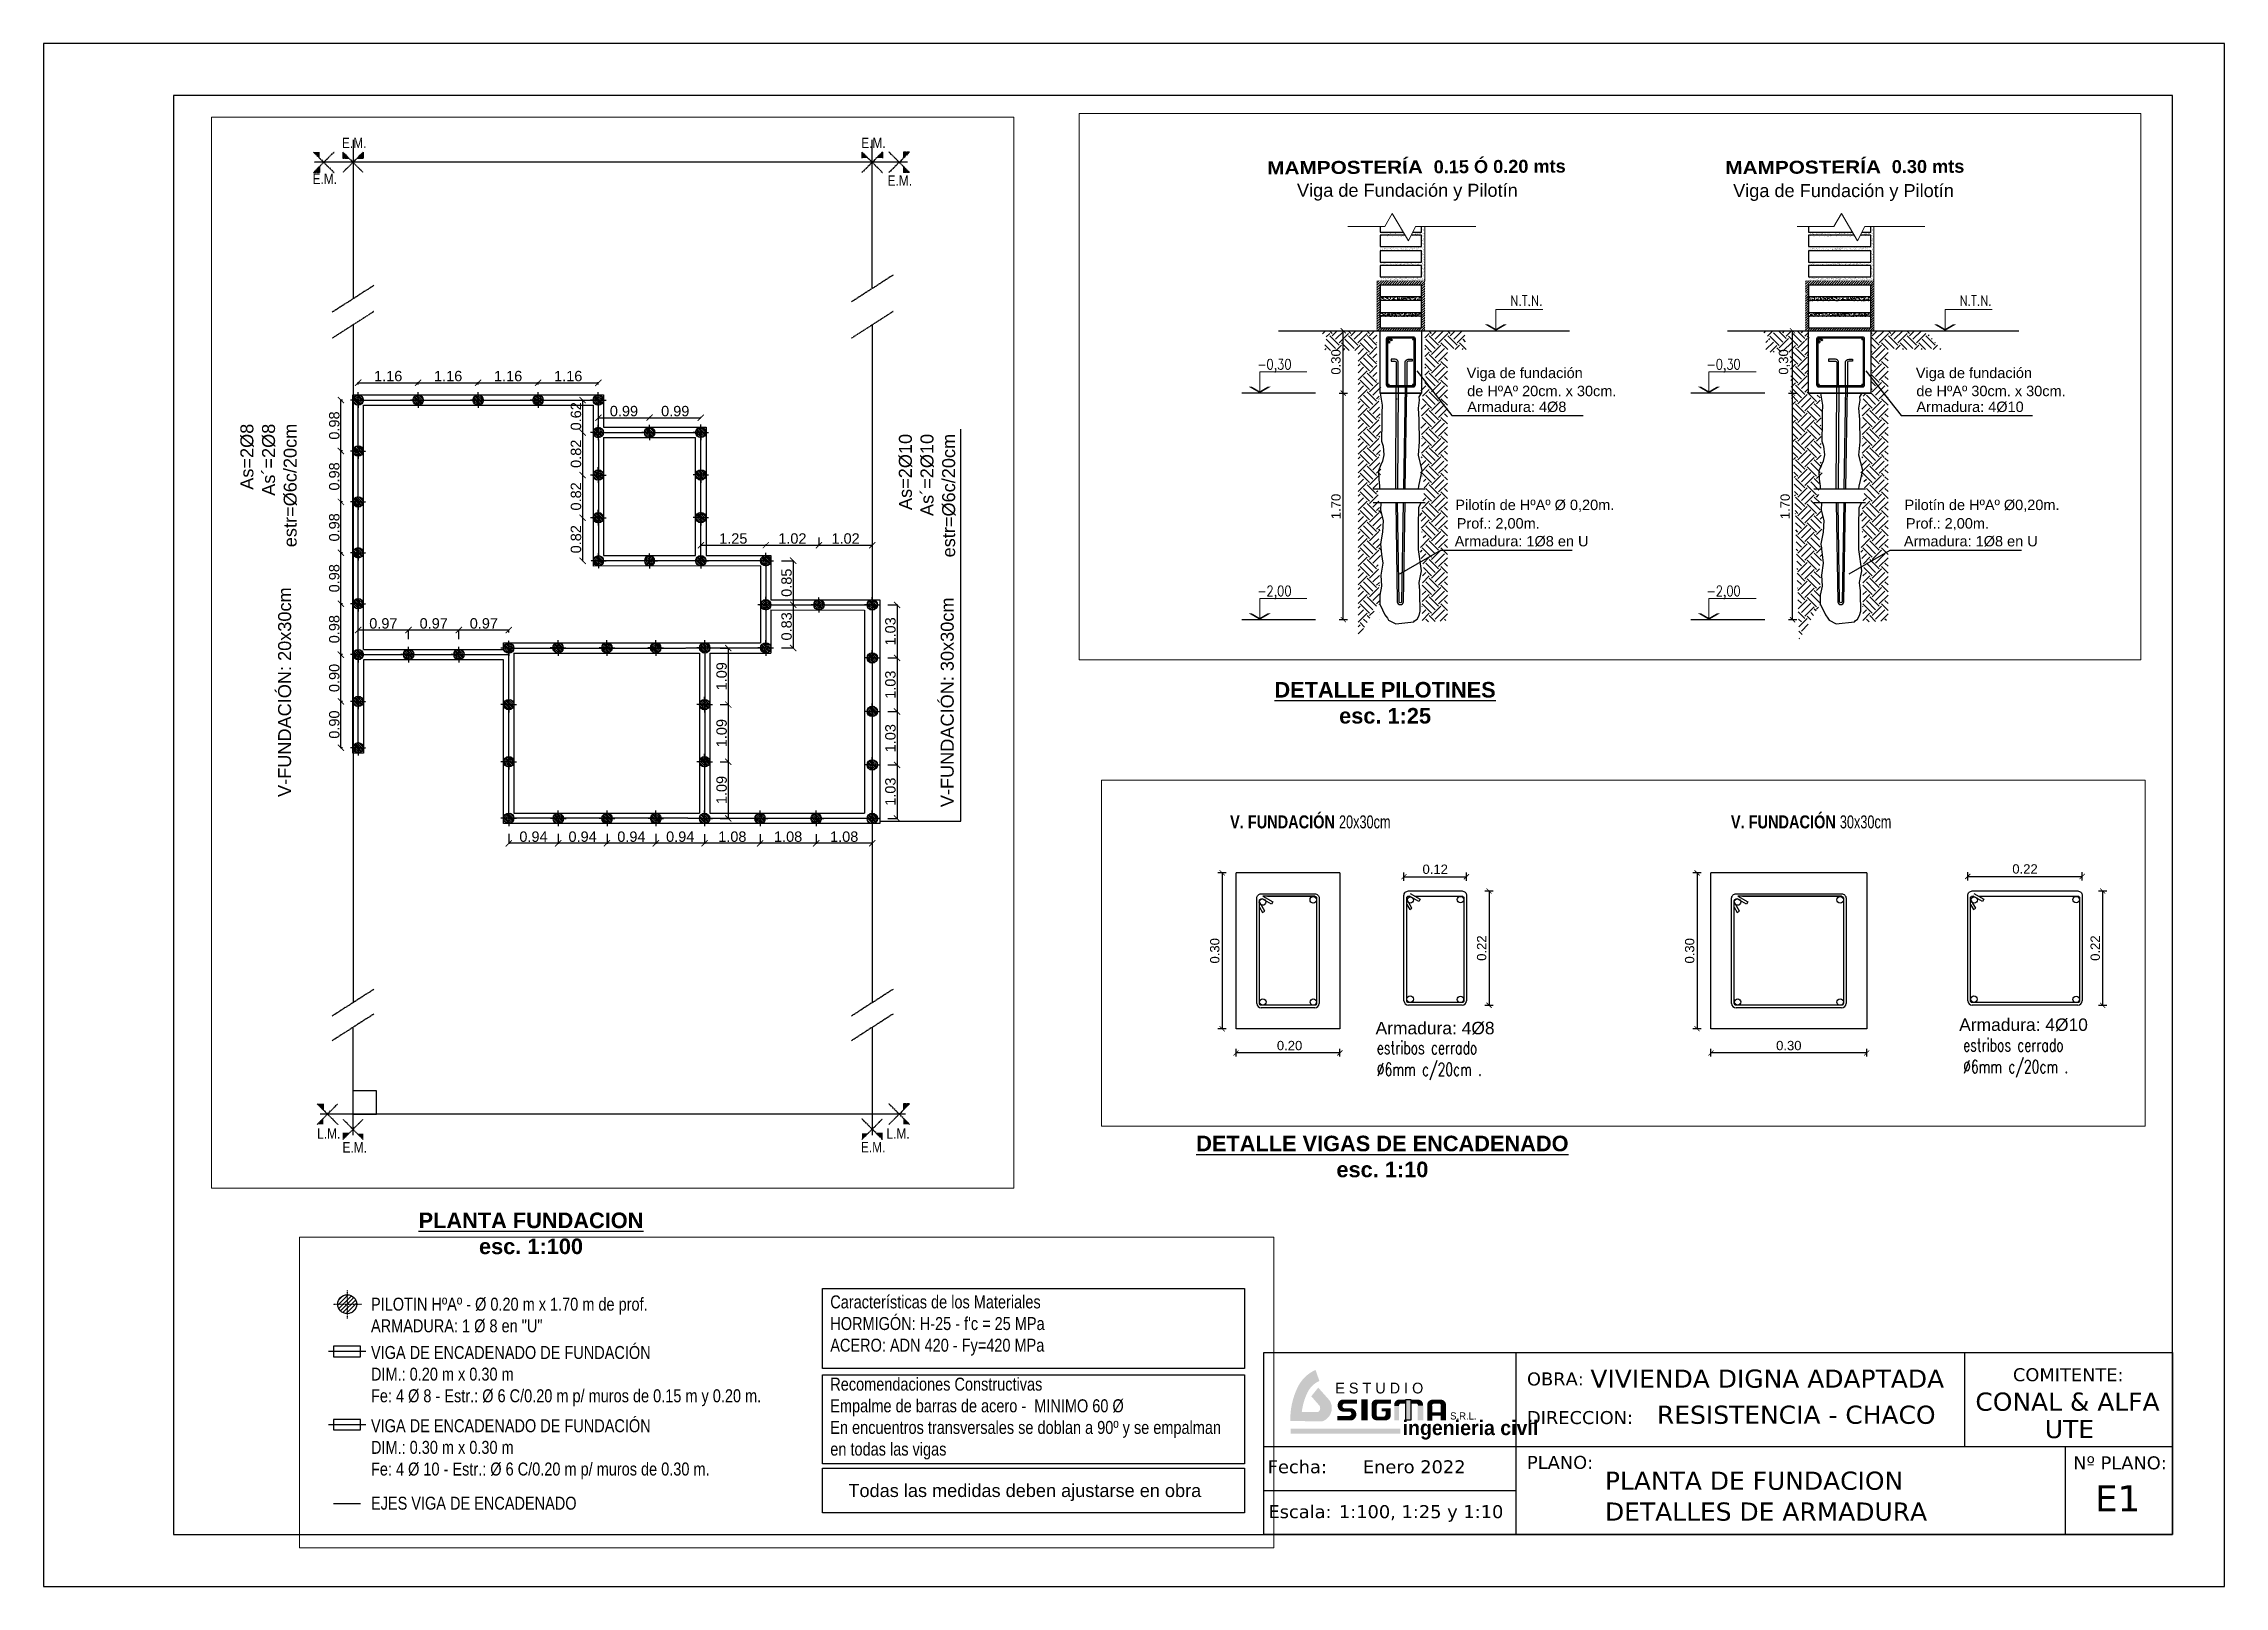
# Paper-space layout 'PL E1 - VIGAS Y PILOTINES' of a CAD drawing. Header units: millimetres. Extents: x -18 to 402, y -3 to 294.
# The model-space entities are those that its viewports show. They can reach past a viewport. Long polylines and large blocks are cut down to what shows.
import ezdxf
from ezdxf.enums import TextEntityAlignment as Align

# ---------------------------------------------------------------- set-up
doc = ezdxf.new("R2010")
doc.units = ezdxf.units.MM
doc.header["$LTSCALE"] = 0.1
doc.header["$MEASUREMENT"] = 0
doc.header["$PDMODE"] = 3
doc.header["$PDSIZE"] = 0.1
for name, pattern in [('ACAD_ISO02W100', [15, 12, -3]), ('ACAD_ISO04W100', [30, 24, -3, 0, -3]), ('ACAD_ISO10W100', [18, 12, -3, 0, -3]), ('CONTINUA', [200, 100, 100])]:
    doc.linetypes.add(name, pattern=pattern)
doc.layers.get('DEFPOINTS').update_dxf_attribs({"color": 1})
doc.layers.add('00-COTAS', color=1, linetype='Continuous', lineweight=9)
doc.layers.add('referencias', color=1, linetype='Continuous', lineweight=5)
for name, color, linetype in [('00-muros-a', 2, 'Continuous'), ('00-PROYECCION', 2, 'CONTINUA'), ('00-texto', 3, 'Continuous'), ('01', 1, 'Continuous'), ('11.Ejes', 6, 'ACAD_ISO04W100'), ('armadura', 10, 'Continuous'), ('AUXILIAR', 1, 'Continuous'), ('CORTE-3', 3, 'Continuous'), ('Cota', 1, 'Continuous'), ('Cotas', 1, 'Continuous'), ('Cuadro de rotulación', 7, 'Continuous'), ('EJES', 6, 'Continuous'), ('ESTRUCTURAS', 3, 'Continuous'), ('Funadciones', 7, 'Continuous'), ('FUNDACION', 4, 'Continuous'), ('FUNDACIONES-COTAS', 3, 'Continuous'), ('FUNDACIONES-TEXTOS', 2, 'Continuous'), ('hach', 1, 'Continuous'), ('LINEA-TIERRA', 6, 'Continuous'), ('LINEAS DE PROYECCIÓN', 60, 'Continuous'), ('MARCO DE CARATULA', 7, 'Continuous'), ('MARCO DE HOJA', 7, 'Continuous'), ('Muros', 7, 'Continuous'), ('pilotín', 6, 'Continuous'), ('POLILINEA SUP', 150, 'Continuous'), ('recuadro', 18, 'Continuous'), ('ROTULO', 5, 'Continuous'), ('Sombras', 7, 'Continuous'), ('TEXTO', 2, 'Continuous'), ('TRAMAS', 8, 'Continuous'), ('vigas de encadenado', 2, 'Continuous')]:
    doc.layers.add(name, color=color, linetype=linetype)
doc.layers.add('VP', color=11, linetype='Continuous', plot=False)
doc.styles.add('1 en 100', font='romans.shx', dxfattribs={"height": 0.17})
doc.styles.add('Afro', font='arial.ttf', dxfattribs={"height": 0.2})
doc.styles.add('ARIAL', font='arial.ttf', dxfattribs={"height": 0.18})
doc.styles.add('Arial20', font='arial.ttf', dxfattribs={"height": 0.2})
doc.styles.add('Arial30', font='arial.ttf', dxfattribs={"width": 0.8, "height": 0.3})
doc.styles.add('COTAS', font='ROMANS.shx', dxfattribs={"width": 0.7})
doc.styles.get("Standard").update_dxf_attribs({"font": 'arial.ttf'})
doc.styles.add('Verdana', font='verdana.ttf')
doc.dimstyles.new('1 en 20', dxfattribs={"dimtxt": 0.018, "dimasz": 0.018, "dimexe": 0, "dimexo": 0, "dimgap": 0.01, "dimtad": 1, "dimzin": 0, "dimdsep": 46, "dimtxsty": '1 en 100', "dimblk1": 'C-1', "dimblk2": 'C-1', "dimsah": 1, "dimcen": 0.1, "dimse1": 1, "dimse2": 1, "dimclrd": 1, "dimclrt": 256, "dimadec": 0, "dimazin": 0, "dimtfac": 1, "dimtix": 1, "dimtofl": 0, "dimtmove": 2, "dimatfit": 3, "dimfxl": 1, "dimtolj": 1, "dimtzin": 0, "dimlwd": -1, "dimarcsym": 0})
doc.dimstyles.new('100', dxfattribs={"dimtxt": 0.2, "dimasz": 0.1, "dimexe": 0.08, "dimexo": 0, "dimgap": 0.05, "dimtad": 1, "dimzin": 1, "dimtxsty": 'ARIAL', "dimblk": 'ARCHTICK', "dimcen": 2.5, "dimadec": 0, "dimazin": 0, "dimtfac": 1, "dimtix": 1, "dimtmove": 0, "dimatfit": 3, "dimfxl": 0.08, "dimfxlon": 1, "dimarcsym": 0})
doc.dimstyles.new('COTA-1-100', dxfattribs={"dimtxt": 0.2, "dimasz": 0.12, "dimexe": 0.012, "dimexo": 0.15, "dimgap": 0.025, "dimtad": 1, "dimzin": 0, "dimdsep": 46, "dimtxsty": 'Arial20', "dimblk1": 'ARCHTICK', "dimblk2": 'ARCHTICK', "dimsah": 1, "dimcen": 0.09, "dimclrd": 256, "dimclre": 256, "dimclrt": 256, "dimazin": 0, "dimtfac": 1, "dimtofl": 0, "dimtmove": 2, "dimatfit": 3, "dimldrblk": 'ARCHTICK', "dimfxl": 1, "dimtolj": 1, "dimtzin": 0, "dimarcsym": 0})
pattern_1 = [(50, (-164.7606, 6.8758), (4.372432, -0.382538), [0.4572, -5.0292]), (355, (-164.7606, 6.876), (-0.84583, 4.58536), [0.36576, -4.02336]), (100.451, (-164.3962, 6.844), (3.52662, 4.2028), [0.38856, -4.27416]), (46.1842, (-164.7606, 8.095), (6.5059, -1.009016), [0.6858, -7.5438]), (96.6356, (-164.2185, 8.011), (5.6977, 5.93821), [0.58284, -6.41124]), (351.184, (-164.7606, 8.095), (5.69771, 5.9382), [0.54864, -6.03504]), (21, (-164.151, 7.7902), (3.638757, -2.454372), [0.4572, -5.0292]), (326, (-164.151, 7.79), (1.48325, 4.42051), [0.36576, -4.02336]), (71.4514, (-163.8478, 7.5857), (5.121996, 1.96615), [0.38856, -4.27416]), (37.5, (-164.7606, 6.8758), (0.0741265, 2.029321), [0, -3.974592, 0, -4.08432, 0, -4.0386]), (7.5, (-164.7606, 6.8758), (1.603672, 2.404334), [0, -2.328672, 0, -3.883152, 0, -1.53924]), (327.5, (-166.12, 6.8758), (3.254174, -0.13749), [0, -1.524, 0, -4.75488, 0, -6.30936]), (317.5, (-166.7296, 6.8758), (3.5551, 0.610236), [0, -1.9812, 0, -3.157728, 0, -4.48056])]
pattern_2 = [(50, (-156.1088, 6.8758), (4.372432, -0.382538), [0.4572, -5.0292]), (355, (-156.1088, 6.876), (-0.84583, 4.58536), [0.36576, -4.02336]), (100.451, (-155.7444, 6.844), (3.52662, 4.2028), [0.38856, -4.27416]), (46.1842, (-156.109, 8.095), (6.5059, -1.009016), [0.6858, -7.5438]), (96.6356, (-155.5666, 8.011), (5.6977, 5.93821), [0.58284, -6.41124]), (351.184, (-156.109, 8.095), (5.69771, 5.9382), [0.54864, -6.03504]), (21, (-155.499, 7.7902), (3.638757, -2.454372), [0.4572, -5.0292]), (326, (-155.499, 7.79), (1.48325, 4.42051), [0.36576, -4.02336]), (71.4514, (-155.196, 7.5857), (5.121996, 1.96615), [0.38856, -4.27416]), (37.5, (-156.1088, 6.8758), (0.0741265, 2.029321), [0, -3.974592, 0, -4.08432, 0, -4.0386]), (7.5, (-156.1088, 6.8758), (1.603672, 2.404334), [0, -2.328672, 0, -3.883152, 0, -1.53924]), (327.5, (-157.4682, 6.8758), (3.254174, -0.13749), [0, -1.524, 0, -4.75488, 0, -6.30936]), (317.5, (-158.0778, 6.8758), (3.5551, 0.610236), [0, -1.9812, 0, -3.157728, 0, -4.48056])]

psp = doc.layouts.new('PL E1 - VIGAS Y PILOTINES')

# ---------------------------------------------------------------- texts
at = {"char_height": 3, "width": 113.6727, "attachment_point": 2}
for s, insert in [('\\pt159;{\\fArial|b1|i0|c0|p34;\\LDETALLE PILOTINES\\P\\lesc. 1:25}', (240.09, 170.81)), ('\\pt159;{\\fArial|b1|i0|c0|p34;\\LDETALLE VIGAS DE ENCADENADO\\P\\lesc. 1:10}', (239.57, 83.46)), ('\\pt159;{\\fArial|b1|i0|c0|p34;\\LPLANTA FUNDACION\\P\\lesc. 1:100}', (75.6, 68.66))]:
    psp.add_mtext(s, dxfattribs=dict(at, insert=insert))
at = {"layer": '00-texto', "color": 250, "style": 'Verdana'}
psp.add_text('E1', height=5, dxfattribs=at).set_placement((376.83, 11.15))
at = {"layer": 'Cuadro de rotulación', "color": 250, "style": 'Verdana'}
for s, p in [('OBRA:', (267.42, 35.38)), ('COMITENTE:', (361.01, 36.2)), ('DIRECCION:', (267.42, 27.95)), ('PLANO:', (267.42, 19.32)), ('Nº PLANO:', (372.62, 19.23))]:
    psp.add_text(s, height=2.5, dxfattribs=at).set_placement(p)
for s, height, p in [('VIVIENDA DIGNA ADAPTADA', 3.5, (279.63, 36.69)), ('CONAL & ALFA ', 3.5, (353.78, 32.26)), ('RESISTENCIA - CHACO', 3.5, (292.46, 29.74)), ('UTE', 3.5, (367.15, 26.99)), ('Fecha:', 2.5, (217.49, 19.72)), ('PLANTA DE FUNDACION', 3.5, (282.44, 17.04)), ('DETALLES DE ARMADURA', 3.5, (282.44, 11.1)), ('Escala:', 2.5, (217.63, 11.08))]:
    psp.add_text(s, height=height, dxfattribs=at).set_placement(p, align=Align.MIDDLE_LEFT)
for s, p in [('Enero 2022', (245.7, 19.72)), ('1:100, 1:25 y 1:10', (247.03, 11.08))]:
    psp.add_text(s, height=2.5, dxfattribs=at).set_placement(p, align=Align.MIDDLE_CENTER)
at = {"layer": 'TEXTO', "color": 18, "true_color": 0x000000, "attachment_point": 1}
for s, insert, char_height, width in [('{\\fBankGothic Md BT|b0|i0|c0|p34;E S T U D I O} ', (230.5, 35.91), 2.0738, 90.3419), ('{\\fBankGothic Md BT|b0|i0|c0|p34;S.R.L.}', (252.62, 30.19), 1.3687, 59.6254), ('{\\fAgency FB|b1|i0|c0|p34;ingenieria civil} ', (243.47, 28.63), 2.8118, 122.4926)]:
    psp.add_mtext(s, dxfattribs=dict(at, insert=insert, char_height=char_height, width=width))

msp = doc.modelspace()

# ---------------------------------------------------------------- texts
at = {"layer": '11.Ejes', "lineweight": 40, "char_height": 0.2, "width": 1.294531}
for s, insert, attachment_point in [('{\\fArial Narrow|b0|i0|c0|p34;E.M.}', (262.0851, -86.0168), 2), ('{\\fArial Narrow|b0|i0|c0|p34;E.M.}', (272.0851, -86.0168), 2), ('{\\fArial Narrow|b0|i0|c0|p34;E.M.}', (261.5192, -86.7091), 2), ('{\\fArial Narrow|b0|i0|c0|p34;E.M.}', (272.5936, -86.7419), 2), ('{\\fArial Narrow|b0|i0|c0|p34;L.M.}', (261.5943, -105.2875), 8), ('{\\fArial Narrow|b0|i0|c0|p34;E.M.}', (262.0955, -105.3539), 2), ('{\\fArial Narrow|b0|i0|c0|p34;E.M.}', (272.0804, -105.351), 2), ('{\\fArial Narrow|b0|i0|c0|p34;L.M.}', (272.5595, -105.2875), 8)]:
    msp.add_mtext(s, dxfattribs=dict(at, insert=insert, attachment_point=attachment_point))
at = {"layer": 'ESTRUCTURAS', "style": 'Arial30'}
msp.add_text('Todas las medidas deben ajustarse en obra', height=0.25, dxfattribs=at).set_placement((272.7255, -114.5123))
at = {"layer": 'ESTRUCTURAS', "char_height": 0.25, "attachment_point": 1, "style": 'Arial30'}
for s, insert, width in [('{\\fArial|b0|i0|c238|p34;PILOTIN HºAº} - {\\fArial|b0|i0|c238|p34;%%C }0.20 {\\fArial|b0|i0|c238|p34;m x }1.70 {\\fArial|b0|i0|c238|p34;m} de prof.{\\fArial|b0|i0|c238|p34;\\PARMADURA: }1 {\\fArial|b0|i0|c238|p34;%%C} 8 en "U"', (263.5302, -110.6744), 10.885709), ("Características de los Materiales\\PHORMIGÓN: H-25 - f'c = 25 MPa\\PACERO: ADN 420 - Fy=420 MPa ", (272.376, -110.6307), 7.8599), ('{\\fArial|b0|i0|c238|p34;VIGA DE ENCADENADO DE FUNDACI}Ó{\\fArial|b0|i0|c238|p34;N\\PDIM.: }0.2{\\fArial|b0|i0|c238|p34;0} {\\fArial|b0|i0|c238|p34;m x }0.3{\\fArial|b0|i0|c238|p34;0} {\\fArial|b0|i0|c238|p34;m\\PFe: 4} {\\fArial|b0|i0|c238|p34;%%C} {\\fArial|b0|i0|c238|p34;8} {\\fArial|b0|i0|c238|p34;-} E{\\fArial|b0|i0|c238|p34;str.:} {\\fArial|b0|i0|c238|p34;%%C} {\\fArial|b0|i0|c238|p34;6} {\\fArial|b0|i0|c238|p34;C/}0.{\\fArial|b0|i0|c238|p34;20} {\\fArial|b0|i0|c238|p34;m} p/ muros de 0.15 m y 0.20 m.', (263.5302, -111.6048), 10.885709), ('Recomendaciones Constructivas\\PEmpalme de barras de acero -  MINIMO 60 %%C\\PEn encuentros transversales se doblan a 90º y se empalman en todas las vigas', (272.376, -112.2142), 7.8599), ('{\\fArial|b0|i0|c238|p34;VIGA DE ENCADENADO DE FUNDACI}Ó{\\fArial|b0|i0|c238|p34;N\\PDIM.: }0.30 {\\fArial|b0|i0|c238|p34;m x }0.3{\\fArial|b0|i0|c238|p34;0} {\\fArial|b0|i0|c238|p34;m\\PFe: 4} {\\fArial|b0|i0|c238|p34;%%C} 10 {\\fArial|b0|i0|c238|p34;-} E{\\fArial|b0|i0|c238|p34;str.:} {\\fArial|b0|i0|c238|p34;%%C} {\\fArial|b0|i0|c238|p34;6} {\\fArial|b0|i0|c238|p34;C/}0.{\\fArial|b0|i0|c238|p34;20} {\\fArial|b0|i0|c238|p34;m} p/ muros de 0.30 m.', (263.5302, -113.0147), 10.885709), ('EJES VIGA DE ENCADENADO', (263.5306, -114.506), 10.885709)]:
    msp.add_mtext(s, dxfattribs=dict(at, insert=insert, width=width))
at = {"layer": 'FUNDACIONES-TEXTOS', "char_height": 0.25, "width": 5.804333, "attachment_point": 3, "rotation": 90}
for s, insert in [('{\\fArial|b0|i0|c0|p34;As=2\\fArial|b0|i0|c238|p34;%%C\\fArial|b0|i0|c0|p34;8\\PAs´=2\\fArial|b0|i0|c238|p34;%%C\\fArial|b0|i0|c0|p34;8\\Pestr=\\fArial|b0|i0|c238|p34;%%C\\fArial|b0|i0|c0|p34;6c/20cm} ', (259.8932, -91.523)), ('{\\fArial|b0|i0|c0|p34;As=2\\fArial|b0|i0|c238|p34;%%C\\fArial|b0|i0|c0|p34;10\\PAs´=2\\fArial|b0|i0|c238|p34;%%C\\fArial|b0|i0|c0|p34;10\\Pestr=\\fArial|b0|i0|c238|p34;%%C\\fArial|b0|i0|c0|p34;6c/20cm} ', (272.5748, -91.7187)), ('{\\fArial|b0|i0|c238|p34;V\\fArial|b0|i0|c0|p34;-FUNDACIÓN\\fArial|b0|i0|c238|p34;: 2\\fArial|b0|i0|c0|p34;0\\fArial|b0|i0|c238|p34;x\\fArial|b0|i0|c0|p34;3\\fArial|b0|i0|c238|p34;0cm\\P} ', (260.6196, -94.673)), ('{\\fArial|b0|i0|c238|p34;V\\fArial|b0|i0|c0|p34;-FUNDACIÓN\\fArial|b0|i0|c238|p34;: \\fArial|b0|i0|c0|p34;30\\fArial|b0|i0|c238|p34;x\\fArial|b0|i0|c0|p34;3\\fArial|b0|i0|c238|p34;0cm\\P} ', (273.3815, -94.8686))]:
    msp.add_mtext(s, dxfattribs=dict(at, insert=insert))
at = {"layer": 'referencias', "style": 'ARIAL'}
for s, height, p in [('Viga de fundación', 0.2, (283.7505, -93.406)), ('Viga de fundación', 0.2, (292.4024, -93.406)), ('de HºAº 20cm. x 30cm.', 0.2, (283.761, -93.7535)), ('de HºAº 30cm. x 30cm.', 0.2, (292.4128, -93.7535)), ('Armadura: 4%%C8', 0.2, (283.7624, -94.058)), ('Armadura: 4%%C10', 0.2, (292.4143, -94.058)), ('Pilotín de HºAº %%C 0,20m.', 0.2, (283.5336, -95.9462)), ('Pilotín de HºAº %%C0,20m.', 0.2, (292.1855, -95.9462)), ('Prof.: 2,00m.', 0.2, (283.5598, -96.3019)), ('Prof.: 2,00m.', 0.2, (292.2117, -96.3019)), ('Armadura: 1%%C8 en U', 0.2, (283.5205, -96.645)), ('Armadura: 1%%C8 en U', 0.2, (292.1724, -96.645)), ('Armadura: 4%%C8', 0.24, (283.2055, -106.5804)), ('Armadura: 4%%C10', 0.24, (294.4453, -106.5149))]:
    msp.add_text(s, height=height, dxfattribs=at).set_placement(p)
at = {"layer": 'referencias', "char_height": 0.25, "width": 8.422895, "attachment_point": 1, "style": 'ARIAL'}
for insert in [(280.4836, -89.6644), (288.8837, -89.6707)]:
    msp.add_mtext('Viga de Fundación y Pilotín', dxfattribs=dict(at, insert=insert))
at = {"layer": 'referencias', "color": 2, "char_height": 0.25, "width": 5.447686, "attachment_point": 1, "style": 'COTAS'}
for s, insert in [('{\\fArial Black|b0|i0|c0|p34;\\C256;V. FUNDACIÓN \\fSwis721 BdOul BT|b0|i0|c0|p82;20x30cm}', (280.4024, -102.3658)), ('{\\fArial Black|b0|i0|c0|p34;\\C256;V. FUNDACIÓN \\fSwis721 BdOul BT|b0|i0|c0|p82;30x30cm}', (290.0485, -102.3658))]:
    msp.add_mtext(s, dxfattribs=dict(at, insert=insert))
at = {"layer": 'referencias', "color": 2, "char_height": 0.25, "attachment_point": 1, "style": 'COTAS'}
for insert in [(294.5218, -106.6593), (283.2293, -106.7136)]:
    msp.add_mtext('{\\C256;estribos cerrado\\P%%C6mm c/20cm .}', dxfattribs=dict(at, insert=insert))
at = {"layer": 'ROTULO', "color": 7, "linetype": 'Continuous', "char_height": 0.25, "attachment_point": 5, "rotation": 0.3481, "style": 'Afro'}
for s, insert, width in [('{\\fArial Black|b1|i0|c0|p34;MAMPOSTERÍA \\fArial|b0|i0|c0|p34;\\C256; \\fSwis721 BdOul BT|b1|i0|c0|p82;\\C7;0.15 Ó 0.20 mts}', (282.7843, -89.3426, -10.2721), 7.806059), ('{\\fArial Black|b1|i0|c0|p34;MAMPOSTERÍA \\fArial|b0|i0|c0|p34;\\C256; \\fSwis721 BdOul BT|b1|i0|c0|p82;\\C7;0.30 mts}', (291.0338, -89.3426, -10.2721), 4.467791)]:
    msp.add_mtext(s, dxfattribs=dict(at, insert=insert, width=width))

# ---------------------------------------------------------------- blocks, each defined once
blk = doc.blocks.new('pilotín')
at = {"layer": '01', "ltscale": 0.1}
h = blk.add_hatch(dxfattribs=at)
h.set_pattern_fill('LINE,_O', color=256, scale=0.01, angle=45)
h.set_pattern_definition([(45, (-145.452434, -127.2089), (-0.0224506403, 0.0224506403), [])])
h.paths.add_polyline_path([(0, 0), (0, 0.1, 0.414214), (-0.1, 0)])
h.paths.add_polyline_path([(0.1, 0, 0.414214), (0, 0.1), (0, 0)])
h.paths.add_polyline_path([(0, -0.1, 0.414214), (0.1, 0), (0, 0)])
h.paths.add_polyline_path([(0, 0), (-0.1, 0, 0.414214), (0, -0.1)])
at = {"layer": '01', "linetype": 'ACAD_ISO04W100', "ltscale": 0.0025}
for p, q in [((-0.15, 0), (0.15, 0)), ((0, 0.15), (0, -0.15))]:
    blk.add_line(p, q, dxfattribs=at)
at = {"layer": 'pilotín'}
blk.add_circle((0, 0), 0.1, dxfattribs=at)
blk = doc.blocks.new('_ARCHTICK')
at = {"color": 0, "linetype": 'ByBlock', "const_width": 0.15}
blk.add_lwpolyline([(-0.5, -0.5), (0.5, 0.5)], dxfattribs=at)
blk = doc.blocks.new('*D336')
at = {"layer": 'Cotas', "color": 0, "lineweight": -2, "transparency": 16777216}
for p, q in [((281.296, -92.495), (281.456, -92.495)), ((281.376, -93.695), (281.376, -92.495)), ((281.296, -93.695), (281.456, -93.695))]:
    blk.add_line(p, q, dxfattribs=at)
at = {"layer": 'DEFPOINTS', "color": 0, "transparency": 16777216}
for p in [(281.177, -92.495), (281.376, -92.495), (281.177, -93.695)]:
    blk.add_point(p, dxfattribs=at)
at = {"layer": 'Cotas', "color": 0, "lineweight": -2, "transparency": 16777216, "xscale": 0.1, "yscale": 0.1, "zscale": 0.1}
for p, rotation in [((281.376, -92.495), 90), ((281.376, -93.695), 270)]:
    blk.add_blockref('_ARCHTICK', p, dxfattribs=dict(at, rotation=rotation))
at = {"layer": 'Cotas', "color": 0, "transparency": 16777216, "insert": (281.234, -93.095), "char_height": 0.18, "attachment_point": 5, "rotation": 90, "style": 'ARIAL'}
blk.add_mtext('0.30', dxfattribs=at)
blk = doc.blocks.new('niv')
at = {"linetype": 'ByBlock'}
blk.add_line((0, 0.325), (0, 0), dxfattribs=at)
blk.add_line((0, 0.325), (0.72, 0.325))
for points in [[(-0.172, 0.1), (-0.123, 0.1), (0, 0), (0, 0.028)], [(0.172, 0.1), (0.123, 0.1), (0, 0), (0, 0.028)]]:
    blk.add_solid(points)
at = {"style": 'COTAS', "width": 0.8}
blk.add_attdef('NIVEL', text='', height=0.148, dxfattribs=at).set_placement((0.713, 0.382), align=Align.RIGHT)
blk = doc.blocks.new('*D337')
at = {"layer": 'Cotas', "color": 0, "lineweight": -2, "transparency": 16777216}
for p, q in [((281.296, -93.695), (281.456, -93.695)), ((281.376, -98.058), (281.376, -93.695)), ((281.456, -98.058), (281.296, -98.058))]:
    blk.add_line(p, q, dxfattribs=at)
at = {"layer": 'DEFPOINTS', "color": 0, "transparency": 16777216}
for p in [(281.177, -93.695), (281.376, -93.695), (281.778, -98.058)]:
    blk.add_point(p, dxfattribs=at)
at = {"layer": 'Cotas', "color": 0, "lineweight": -2, "transparency": 16777216, "xscale": 0.1, "yscale": 0.1, "zscale": 0.1}
for p, rotation in [((281.376, -93.695), 90), ((281.376, -98.058), 270)]:
    blk.add_blockref('_ARCHTICK', p, dxfattribs=dict(at, rotation=rotation))
at = {"layer": 'Cotas', "color": 0, "transparency": 16777216, "insert": (281.235, -95.877), "char_height": 0.18, "attachment_point": 5, "rotation": 90, "style": 'ARIAL'}
blk.add_mtext('1.70', dxfattribs=at)
blk = doc.blocks.new('C-1')
for p, q in [((-1, 0), (0, 0)), ((0, -0.5), (0, 0.5))]:
    blk.add_line(p, q)
at = {"const_width": 0.05}
for points in [[(-0.5, 0), (0, 0)], [(-0.2, -0.2), (0.2, 0.2)]]:
    blk.add_lwpolyline(points, dxfattribs=at)
blk = doc.blocks.new('*D342')
at = {"layer": 'Cotas', "color": 0, "lineweight": -2, "transparency": 16777216}
for p, q in [((289.948, -92.495), (290.108, -92.495)), ((290.028, -93.695), (290.028, -92.495)), ((289.948, -93.695), (290.108, -93.695))]:
    blk.add_line(p, q, dxfattribs=at)
at = {"layer": 'DEFPOINTS', "color": 0, "transparency": 16777216}
for p in [(289.829, -92.495), (290.028, -92.495), (289.829, -93.695)]:
    blk.add_point(p, dxfattribs=at)
at = {"layer": 'Cotas', "color": 0, "lineweight": -2, "transparency": 16777216, "xscale": 0.1, "yscale": 0.1, "zscale": 0.1}
for p, rotation in [((290.028, -92.495), 90), ((290.028, -93.695), 270)]:
    blk.add_blockref('_ARCHTICK', p, dxfattribs=dict(at, rotation=rotation))
at = {"layer": 'Cotas', "color": 0, "transparency": 16777216, "insert": (289.87, -93.095), "char_height": 0.18, "attachment_point": 5, "rotation": 90, "style": 'ARIAL'}
blk.add_mtext('0,30', dxfattribs=at)
blk = doc.blocks.new('*D343')
at = {"layer": 'Cotas', "color": 0, "lineweight": -2, "transparency": 16777216}
for p, q in [((289.948, -93.695), (290.108, -93.695)), ((290.028, -98.058), (290.028, -93.695)), ((290.108, -98.058), (289.948, -98.058))]:
    blk.add_line(p, q, dxfattribs=at)
at = {"layer": 'DEFPOINTS', "color": 0, "transparency": 16777216}
for p in [(289.829, -93.695), (290.028, -93.695), (290.43, -98.058)]:
    blk.add_point(p, dxfattribs=at)
at = {"layer": 'Cotas', "color": 0, "lineweight": -2, "transparency": 16777216, "xscale": 0.1, "yscale": 0.1, "zscale": 0.1}
for p, rotation in [((290.028, -93.695), 90), ((290.028, -98.058), 270)]:
    blk.add_blockref('_ARCHTICK', p, dxfattribs=dict(at, rotation=rotation))
at = {"layer": 'Cotas', "color": 0, "transparency": 16777216, "insert": (289.886, -95.877), "char_height": 0.18, "width": 0.5, "attachment_point": 5, "rotation": 90, "style": 'ARIAL'}
blk.add_mtext('1.70', dxfattribs=at)
blk = doc.blocks.new('*D340')
at = {"layer": 'Cotas', "color": 0, "lineweight": -2, "transparency": 16777216}
for p, q in [((280.518, -107.007), (280.518, -106.86)), ((282.518, -106.94), (280.518, -106.94)), ((282.518, -107.007), (282.518, -106.86))]:
    blk.add_line(p, q, dxfattribs=at)
at = {"layer": 'DEFPOINTS', "color": 0, "transparency": 16777216}
for p in [(280.518, -106.94), (280.518, -107.007), (282.518, -107.007)]:
    blk.add_point(p, dxfattribs=at)
at = {"layer": 'Cotas', "color": 0, "lineweight": -2, "transparency": 16777216, "xscale": 0.1, "yscale": 0.1, "zscale": 0.1, "rotation": 180}
blk.add_blockref('_ARCHTICK', (280.518, -106.94), dxfattribs=at)
at = {"layer": 'Cotas', "color": 0, "lineweight": -2, "transparency": 16777216, "xscale": 0.1, "yscale": 0.1, "zscale": 0.1}
blk.add_blockref('_ARCHTICK', (282.518, -106.94), dxfattribs=at)
at = {"layer": 'Cotas', "color": 0, "transparency": 16777216, "insert": (281.549, -106.798), "char_height": 0.18, "attachment_point": 5, "style": 'ARIAL'}
blk.add_mtext('0.20', dxfattribs=at)
blk = doc.blocks.new('*D341')
at = {"layer": 'Cotas', "color": 0, "lineweight": -2, "transparency": 16777216}
for p, q in [((280.33, -103.473), (280.17, -103.473)), ((280.25, -103.473), (280.25, -106.473)), ((280.33, -106.473), (280.17, -106.473))]:
    blk.add_line(p, q, dxfattribs=at)
at = {"layer": 'DEFPOINTS', "color": 0, "transparency": 16777216}
for p in [(281.116, -103.473), (280.25, -106.473), (281.116, -106.473)]:
    blk.add_point(p, dxfattribs=at)
at = {"layer": 'Cotas', "color": 0, "lineweight": -2, "transparency": 16777216, "xscale": 0.1, "yscale": 0.1, "zscale": 0.1}
for p, rotation in [((280.25, -103.473), 90), ((280.25, -106.473), 270)]:
    blk.add_blockref('_ARCHTICK', p, dxfattribs=dict(at, rotation=rotation))
at = {"layer": 'Cotas', "color": 0, "transparency": 16777216, "insert": (280.109, -104.973), "char_height": 0.18, "attachment_point": 5, "rotation": 90, "style": 'ARIAL'}
blk.add_mtext('0.30', dxfattribs=at)
blk = doc.blocks.new('*D338')
at = {"layer": 'Cotas', "color": 0, "lineweight": -2, "transparency": 16777216}
for p, q in [((289.664, -107.007), (289.664, -106.86)), ((292.664, -106.94), (289.664, -106.94)), ((292.664, -107.007), (292.664, -106.86))]:
    blk.add_line(p, q, dxfattribs=at)
at = {"layer": 'DEFPOINTS', "color": 0, "transparency": 16777216}
for p in [(289.664, -106.94), (289.664, -107.007), (292.664, -107.007)]:
    blk.add_point(p, dxfattribs=at)
at = {"layer": 'Cotas', "color": 0, "lineweight": -2, "transparency": 16777216, "xscale": 0.1, "yscale": 0.1, "zscale": 0.1, "rotation": 180}
blk.add_blockref('_ARCHTICK', (289.664, -106.94), dxfattribs=at)
at = {"layer": 'Cotas', "color": 0, "lineweight": -2, "transparency": 16777216, "xscale": 0.1, "yscale": 0.1, "zscale": 0.1}
blk.add_blockref('_ARCHTICK', (292.664, -106.94), dxfattribs=at)
at = {"layer": 'Cotas', "color": 0, "transparency": 16777216, "insert": (291.164, -106.798), "char_height": 0.18, "attachment_point": 5, "style": 'ARIAL'}
blk.add_mtext('0.30', dxfattribs=at)
blk = doc.blocks.new('*D339')
at = {"layer": 'Cotas', "color": 0, "lineweight": -2, "transparency": 16777216}
for p, q in [((289.477, -103.473), (289.317, -103.473)), ((289.397, -103.473), (289.397, -106.473)), ((289.477, -106.473), (289.317, -106.473))]:
    blk.add_line(p, q, dxfattribs=at)
at = {"layer": 'DEFPOINTS', "color": 0, "transparency": 16777216}
for p in [(290.262, -103.473), (289.397, -106.473), (290.262, -106.473)]:
    blk.add_point(p, dxfattribs=at)
at = {"layer": 'Cotas', "color": 0, "lineweight": -2, "transparency": 16777216, "xscale": 0.1, "yscale": 0.1, "zscale": 0.1}
for p, rotation in [((289.397, -103.473), 90), ((289.397, -106.473), 270)]:
    blk.add_blockref('_ARCHTICK', p, dxfattribs=dict(at, rotation=rotation))
at = {"layer": 'Cotas', "color": 0, "transparency": 16777216, "insert": (289.255, -104.973), "char_height": 0.18, "attachment_point": 5, "rotation": 90, "style": 'ARIAL'}
blk.add_mtext('0.30', dxfattribs=at)
blk = doc.blocks.new('*D344')
at = {"layer": 'Cotas', "color": 0, "lineweight": -2, "transparency": 16777216}
for p, q in [((294.611, -103.62), (294.611, -103.46)), ((294.611, -103.54), (296.815, -103.54)), ((296.815, -103.62), (296.815, -103.46))]:
    blk.add_line(p, q, dxfattribs=at)
at = {"layer": 'DEFPOINTS', "color": 0, "transparency": 16777216}
for p in [(296.815, -103.54), (294.611, -104.94), (296.815, -104.94)]:
    blk.add_point(p, dxfattribs=at)
at = {"layer": 'Cotas', "color": 0, "lineweight": -2, "transparency": 16777216, "xscale": 0.1, "yscale": 0.1, "zscale": 0.1, "rotation": 180}
blk.add_blockref('_ARCHTICK', (294.611, -103.54), dxfattribs=at)
at = {"layer": 'Cotas', "color": 0, "lineweight": -2, "transparency": 16777216, "xscale": 0.1, "yscale": 0.1, "zscale": 0.1}
blk.add_blockref('_ARCHTICK', (296.815, -103.54), dxfattribs=at)
at = {"layer": 'Cotas', "color": 0, "transparency": 16777216, "insert": (295.713, -103.398), "char_height": 0.18, "attachment_point": 5, "style": 'ARIAL'}
blk.add_mtext('0.22', dxfattribs=at)
blk = doc.blocks.new('*D345')
at = {"layer": 'Cotas', "color": 0, "lineweight": -2, "transparency": 16777216}
for p, q in [((297.128, -103.821), (297.288, -103.821)), ((297.208, -103.821), (297.208, -106.021)), ((297.128, -106.021), (297.288, -106.021))]:
    blk.add_line(p, q, dxfattribs=at)
at = {"layer": 'DEFPOINTS', "color": 0, "transparency": 16777216}
for p in [(296.569, -103.821), (296.569, -106.021), (297.208, -106.021)]:
    blk.add_point(p, dxfattribs=at)
at = {"layer": 'Cotas', "color": 0, "lineweight": -2, "transparency": 16777216, "xscale": 0.1, "yscale": 0.1, "zscale": 0.1}
for p, rotation in [((297.208, -103.821), 90), ((297.208, -106.021), 270)]:
    blk.add_blockref('_ARCHTICK', p, dxfattribs=dict(at, rotation=rotation))
at = {"layer": 'Cotas', "color": 0, "transparency": 16777216, "insert": (297.066, -104.921), "char_height": 0.18, "attachment_point": 5, "rotation": 90, "style": 'ARIAL'}
blk.add_mtext('0.22', dxfattribs=at)
blk = doc.blocks.new('*D346')
at = {"layer": 'Cotas', "color": 0, "lineweight": -2, "transparency": 16777216}
for p, q in [((283.752, -103.626), (283.752, -103.466)), ((283.752, -103.546), (284.956, -103.546)), ((284.956, -103.626), (284.956, -103.466))]:
    blk.add_line(p, q, dxfattribs=at)
at = {"layer": 'DEFPOINTS', "color": 0, "transparency": 16777216}
for p in [(284.956, -103.546), (283.752, -104.301), (284.956, -104.301)]:
    blk.add_point(p, dxfattribs=at)
at = {"layer": 'Cotas', "color": 0, "lineweight": -2, "transparency": 16777216, "xscale": 0.1, "yscale": 0.1, "zscale": 0.1, "rotation": 180}
blk.add_blockref('_ARCHTICK', (283.752, -103.546), dxfattribs=at)
at = {"layer": 'Cotas', "color": 0, "lineweight": -2, "transparency": 16777216, "xscale": 0.1, "yscale": 0.1, "zscale": 0.1}
blk.add_blockref('_ARCHTICK', (284.956, -103.546), dxfattribs=at)
at = {"layer": 'Cotas', "color": 0, "transparency": 16777216, "insert": (284.354, -103.404), "char_height": 0.18, "attachment_point": 5, "style": 'ARIAL'}
blk.add_mtext('0.12', dxfattribs=at)
blk = doc.blocks.new('*D347')
at = {"layer": 'Cotas', "color": 0, "lineweight": -2, "transparency": 16777216}
for p, q in [((285.311, -103.821), (285.471, -103.821)), ((285.391, -103.821), (285.391, -106.021)), ((285.311, -106.021), (285.471, -106.021))]:
    blk.add_line(p, q, dxfattribs=at)
at = {"layer": 'DEFPOINTS', "color": 0, "transparency": 16777216}
for p in [(284.489, -103.821), (284.489, -106.021), (285.391, -106.021)]:
    blk.add_point(p, dxfattribs=at)
at = {"layer": 'Cotas', "color": 0, "lineweight": -2, "transparency": 16777216, "xscale": 0.1, "yscale": 0.1, "zscale": 0.1}
for p, rotation in [((285.391, -103.821), 90), ((285.391, -106.021), 270)]:
    blk.add_blockref('_ARCHTICK', p, dxfattribs=dict(at, rotation=rotation))
at = {"layer": 'Cotas', "color": 0, "transparency": 16777216, "insert": (285.249, -104.921), "char_height": 0.18, "attachment_point": 5, "rotation": 90, "style": 'ARIAL'}
blk.add_mtext('0.22', dxfattribs=at)
blk = doc.blocks.new('PILOTIN')
at = {"layer": 'Funadciones'}
h = blk.add_hatch(dxfattribs=at)
h.set_pattern_fill('_USER', color=1, scale=0.025, angle=45, style=0, pattern_type=0)
h.set_pattern_definition([(135, (1221.583787, -310.26762), (0.01767766953, 0.01767766953), [])])
h.paths.add_polyline_path([(231.332, 120.183, 1), (231.132, 120.183, 1)])
at = {"layer": '11.Ejes', "ltscale": 0.5}
for q in [(231.082, 120.183), (231.232, 120.333), (231.382, 120.183), (231.232, 120.033)]:
    blk.add_line((231.232, 120.183), q, dxfattribs=at)
at = {"layer": 'Funadciones', "color": 1}
blk.add_circle((231.232, 120.183), 0.1, dxfattribs=at)
blk = doc.blocks.new('*D351')
at = {"layer": 'DEFPOINTS', "color": 0, "transparency": 16777216}
for p in [(261.829, -96.868), (262.012, -96.868), (262.012, -97.763)]:
    blk.add_point(p, dxfattribs=at)
at = {"layer": 'FUNDACIONES-COTAS', "lineweight": -2, "transparency": 16777216}
for p, q in [((261.862, -96.868), (261.817, -96.868)), ((261.829, -97.763), (261.829, -96.868)), ((261.862, -97.763), (261.817, -97.763))]:
    blk.add_line(p, q, dxfattribs=at)
at = {"layer": 'FUNDACIONES-COTAS', "lineweight": -2, "transparency": 16777216, "xscale": 0.12, "yscale": 0.12, "zscale": 0.12}
for p, rotation in [((261.829, -96.868), 90), ((261.829, -97.763), 270)]:
    blk.add_blockref('_ARCHTICK', p, dxfattribs=dict(at, rotation=rotation))
at = {"layer": 'FUNDACIONES-COTAS', "transparency": 16777216, "insert": (261.702, -97.315), "char_height": 0.2, "attachment_point": 5, "rotation": 90, "style": 'Arial20'}
blk.add_mtext('\\A1;0.90', dxfattribs=at)
blk = doc.blocks.new('*D352')
at = {"layer": 'DEFPOINTS', "color": 0, "transparency": 16777216}
for p in [(261.829, -95.968), (262.012, -95.968), (262.012, -96.868)]:
    blk.add_point(p, dxfattribs=at)
at = {"layer": 'FUNDACIONES-COTAS', "lineweight": -2, "transparency": 16777216}
for p, q in [((261.862, -95.968), (261.817, -95.968)), ((261.829, -96.868), (261.829, -95.968)), ((261.862, -96.868), (261.817, -96.868))]:
    blk.add_line(p, q, dxfattribs=at)
at = {"layer": 'FUNDACIONES-COTAS', "lineweight": -2, "transparency": 16777216, "xscale": 0.12, "yscale": 0.12, "zscale": 0.12}
for p, rotation in [((261.829, -95.968), 90), ((261.829, -96.868), 270)]:
    blk.add_blockref('_ARCHTICK', p, dxfattribs=dict(at, rotation=rotation))
at = {"layer": 'FUNDACIONES-COTAS', "transparency": 16777216, "insert": (261.702, -96.418), "char_height": 0.2, "attachment_point": 5, "rotation": 90, "style": 'Arial20'}
blk.add_mtext('\\A1;0.90', dxfattribs=at)
blk = doc.blocks.new('*D353')
at = {"layer": 'DEFPOINTS', "color": 0, "transparency": 16777216}
for p in [(261.829, -94.988), (262.012, -94.988), (262.012, -95.968)]:
    blk.add_point(p, dxfattribs=at)
at = {"layer": 'FUNDACIONES-COTAS', "lineweight": -2, "transparency": 16777216}
for p, q in [((261.862, -94.988), (261.817, -94.988)), ((261.829, -95.968), (261.829, -94.988)), ((261.862, -95.968), (261.817, -95.968))]:
    blk.add_line(p, q, dxfattribs=at)
at = {"layer": 'FUNDACIONES-COTAS', "lineweight": -2, "transparency": 16777216, "xscale": 0.12, "yscale": 0.12, "zscale": 0.12}
for p, rotation in [((261.829, -94.988), 90), ((261.829, -95.968), 270)]:
    blk.add_blockref('_ARCHTICK', p, dxfattribs=dict(at, rotation=rotation))
at = {"layer": 'FUNDACIONES-COTAS', "transparency": 16777216, "insert": (261.702, -95.478), "char_height": 0.2, "attachment_point": 5, "rotation": 90, "style": 'Arial20'}
blk.add_mtext('\\A1;0.98', dxfattribs=at)
blk = doc.blocks.new('*D354')
at = {"layer": 'DEFPOINTS', "color": 0, "transparency": 16777216}
for p in [(261.829, -94.008), (262.012, -94.008), (262.012, -94.988)]:
    blk.add_point(p, dxfattribs=at)
at = {"layer": 'FUNDACIONES-COTAS', "lineweight": -2, "transparency": 16777216}
for p, q in [((261.862, -94.008), (261.817, -94.008)), ((261.829, -94.988), (261.829, -94.008)), ((261.862, -94.988), (261.817, -94.988))]:
    blk.add_line(p, q, dxfattribs=at)
at = {"layer": 'FUNDACIONES-COTAS', "lineweight": -2, "transparency": 16777216, "xscale": 0.12, "yscale": 0.12, "zscale": 0.12}
for p, rotation in [((261.829, -94.008), 90), ((261.829, -94.988), 270)]:
    blk.add_blockref('_ARCHTICK', p, dxfattribs=dict(at, rotation=rotation))
at = {"layer": 'FUNDACIONES-COTAS', "transparency": 16777216, "insert": (261.702, -94.498), "char_height": 0.2, "attachment_point": 5, "rotation": 90, "style": 'Arial20'}
blk.add_mtext('\\A1;0.98', dxfattribs=at)
blk = doc.blocks.new('*D355')
at = {"layer": 'DEFPOINTS', "color": 0, "transparency": 16777216}
for p in [(261.829, -93.028), (262.012, -93.028), (262.012, -94.008)]:
    blk.add_point(p, dxfattribs=at)
at = {"layer": 'FUNDACIONES-COTAS', "lineweight": -2, "transparency": 16777216}
for p, q in [((261.862, -93.028), (261.817, -93.028)), ((261.829, -94.008), (261.829, -93.028)), ((261.862, -94.008), (261.817, -94.008))]:
    blk.add_line(p, q, dxfattribs=at)
at = {"layer": 'FUNDACIONES-COTAS', "lineweight": -2, "transparency": 16777216, "xscale": 0.12, "yscale": 0.12, "zscale": 0.12}
for p, rotation in [((261.829, -93.028), 90), ((261.829, -94.008), 270)]:
    blk.add_blockref('_ARCHTICK', p, dxfattribs=dict(at, rotation=rotation))
at = {"layer": 'FUNDACIONES-COTAS', "transparency": 16777216, "insert": (261.702, -93.518), "char_height": 0.2, "attachment_point": 5, "rotation": 90, "style": 'Arial20'}
blk.add_mtext('\\A1;0.98', dxfattribs=at)
blk = doc.blocks.new('*D356')
at = {"layer": 'DEFPOINTS', "color": 0, "transparency": 16777216}
for p in [(261.829, -92.048), (262.012, -92.048), (262.012, -93.028)]:
    blk.add_point(p, dxfattribs=at)
at = {"layer": 'FUNDACIONES-COTAS', "lineweight": -2, "transparency": 16777216}
for p, q in [((261.862, -92.048), (261.817, -92.048)), ((261.829, -93.028), (261.829, -92.048)), ((261.862, -93.028), (261.817, -93.028))]:
    blk.add_line(p, q, dxfattribs=at)
at = {"layer": 'FUNDACIONES-COTAS', "lineweight": -2, "transparency": 16777216, "xscale": 0.12, "yscale": 0.12, "zscale": 0.12}
for p, rotation in [((261.829, -92.048), 90), ((261.829, -93.028), 270)]:
    blk.add_blockref('_ARCHTICK', p, dxfattribs=dict(at, rotation=rotation))
at = {"layer": 'FUNDACIONES-COTAS', "transparency": 16777216, "insert": (261.702, -92.538), "char_height": 0.2, "attachment_point": 5, "rotation": 90, "style": 'Arial20'}
blk.add_mtext('\\A1;0.98', dxfattribs=at)
blk = doc.blocks.new('*D357')
at = {"layer": 'DEFPOINTS', "color": 0, "transparency": 16777216}
for p in [(261.829, -91.068), (262.012, -91.068), (262.012, -92.048)]:
    blk.add_point(p, dxfattribs=at)
at = {"layer": 'FUNDACIONES-COTAS', "lineweight": -2, "transparency": 16777216}
for p, q in [((261.862, -91.068), (261.817, -91.068)), ((261.829, -92.048), (261.829, -91.068)), ((261.862, -92.048), (261.817, -92.048))]:
    blk.add_line(p, q, dxfattribs=at)
at = {"layer": 'FUNDACIONES-COTAS', "lineweight": -2, "transparency": 16777216, "xscale": 0.12, "yscale": 0.12, "zscale": 0.12}
for p, rotation in [((261.829, -91.068), 90), ((261.829, -92.048), 270)]:
    blk.add_blockref('_ARCHTICK', p, dxfattribs=dict(at, rotation=rotation))
at = {"layer": 'FUNDACIONES-COTAS', "transparency": 16777216, "insert": (261.702, -91.558), "char_height": 0.2, "attachment_point": 5, "rotation": 90, "style": 'Arial20'}
blk.add_mtext('\\A1;0.98', dxfattribs=at)
blk = doc.blocks.new('*D358')
at = {"layer": 'DEFPOINTS', "color": 0, "transparency": 16777216}
for p in [(262.162, -90.918), (263.317, -90.734), (263.317, -90.918)]:
    blk.add_point(p, dxfattribs=at)
at = {"layer": 'FUNDACIONES-COTAS', "lineweight": -2, "transparency": 16777216}
for p, q in [((262.162, -90.768), (262.162, -90.722)), ((262.162, -90.734), (263.317, -90.734)), ((263.317, -90.768), (263.317, -90.722))]:
    blk.add_line(p, q, dxfattribs=at)
at = {"layer": 'FUNDACIONES-COTAS', "lineweight": -2, "transparency": 16777216, "xscale": 0.12, "yscale": 0.12, "zscale": 0.12, "rotation": 180}
blk.add_blockref('_ARCHTICK', (262.162, -90.734), dxfattribs=at)
at = {"layer": 'FUNDACIONES-COTAS', "lineweight": -2, "transparency": 16777216, "xscale": 0.12, "yscale": 0.12, "zscale": 0.12}
blk.add_blockref('_ARCHTICK', (263.317, -90.734), dxfattribs=at)
at = {"layer": 'FUNDACIONES-COTAS', "transparency": 16777216, "insert": (262.74, -90.607), "char_height": 0.2, "attachment_point": 5, "style": 'Arial20'}
blk.add_mtext('\\A1;1.16', dxfattribs=at)
blk = doc.blocks.new('*D359')
at = {"layer": 'DEFPOINTS', "color": 0, "transparency": 16777216}
for p in [(263.317, -90.918), (264.472, -90.734), (264.472, -90.918)]:
    blk.add_point(p, dxfattribs=at)
at = {"layer": 'FUNDACIONES-COTAS', "lineweight": -2, "transparency": 16777216}
for p, q in [((263.317, -90.768), (263.317, -90.722)), ((263.317, -90.734), (264.472, -90.734)), ((264.472, -90.768), (264.472, -90.722))]:
    blk.add_line(p, q, dxfattribs=at)
at = {"layer": 'FUNDACIONES-COTAS', "lineweight": -2, "transparency": 16777216, "xscale": 0.12, "yscale": 0.12, "zscale": 0.12, "rotation": 180}
blk.add_blockref('_ARCHTICK', (263.317, -90.734), dxfattribs=at)
at = {"layer": 'FUNDACIONES-COTAS', "lineweight": -2, "transparency": 16777216, "xscale": 0.12, "yscale": 0.12, "zscale": 0.12}
blk.add_blockref('_ARCHTICK', (264.472, -90.734), dxfattribs=at)
at = {"layer": 'FUNDACIONES-COTAS', "transparency": 16777216, "insert": (263.895, -90.607), "char_height": 0.2, "attachment_point": 5, "style": 'Arial20'}
blk.add_mtext('\\A1;1.16', dxfattribs=at)
blk = doc.blocks.new('*D360')
at = {"layer": 'DEFPOINTS', "color": 0, "transparency": 16777216}
for p in [(264.472, -90.918), (265.627, -90.734), (265.627, -90.918)]:
    blk.add_point(p, dxfattribs=at)
at = {"layer": 'FUNDACIONES-COTAS', "lineweight": -2, "transparency": 16777216}
for p, q in [((264.472, -90.768), (264.472, -90.722)), ((264.472, -90.734), (265.627, -90.734)), ((265.627, -90.768), (265.627, -90.722))]:
    blk.add_line(p, q, dxfattribs=at)
at = {"layer": 'FUNDACIONES-COTAS', "lineweight": -2, "transparency": 16777216, "xscale": 0.12, "yscale": 0.12, "zscale": 0.12, "rotation": 180}
blk.add_blockref('_ARCHTICK', (264.472, -90.734), dxfattribs=at)
at = {"layer": 'FUNDACIONES-COTAS', "lineweight": -2, "transparency": 16777216, "xscale": 0.12, "yscale": 0.12, "zscale": 0.12}
blk.add_blockref('_ARCHTICK', (265.627, -90.734), dxfattribs=at)
at = {"layer": 'FUNDACIONES-COTAS', "transparency": 16777216, "insert": (265.05, -90.607), "char_height": 0.2, "attachment_point": 5, "style": 'Arial20'}
blk.add_mtext('\\A1;1.16', dxfattribs=at)
blk = doc.blocks.new('*D361')
at = {"layer": 'DEFPOINTS', "color": 0, "transparency": 16777216}
for p in [(265.627, -90.918), (266.786, -90.734), (266.786, -90.918)]:
    blk.add_point(p, dxfattribs=at)
at = {"layer": 'FUNDACIONES-COTAS', "lineweight": -2, "transparency": 16777216}
for p, q in [((265.627, -90.768), (265.627, -90.722)), ((265.627, -90.734), (266.786, -90.734)), ((266.786, -90.768), (266.786, -90.722))]:
    blk.add_line(p, q, dxfattribs=at)
at = {"layer": 'FUNDACIONES-COTAS', "lineweight": -2, "transparency": 16777216, "xscale": 0.12, "yscale": 0.12, "zscale": 0.12, "rotation": 180}
blk.add_blockref('_ARCHTICK', (265.627, -90.734), dxfattribs=at)
at = {"layer": 'FUNDACIONES-COTAS', "lineweight": -2, "transparency": 16777216, "xscale": 0.12, "yscale": 0.12, "zscale": 0.12}
blk.add_blockref('_ARCHTICK', (266.786, -90.734), dxfattribs=at)
at = {"layer": 'FUNDACIONES-COTAS', "transparency": 16777216, "insert": (266.207, -90.607), "char_height": 0.2, "attachment_point": 5, "style": 'Arial20'}
blk.add_mtext('\\A1;1.16', dxfattribs=at)
blk = doc.blocks.new('*D362')
at = {"layer": 'DEFPOINTS', "color": 0, "transparency": 16777216}
for p in [(266.787, -91.542), (267.774, -91.408), (267.774, -91.542)]:
    blk.add_point(p, dxfattribs=at)
at = {"layer": 'FUNDACIONES-COTAS', "lineweight": -2, "transparency": 16777216}
for p, q in [((266.787, -91.392), (266.787, -91.396)), ((266.787, -91.408), (267.774, -91.408)), ((267.774, -91.392), (267.774, -91.396))]:
    blk.add_line(p, q, dxfattribs=at)
at = {"layer": 'FUNDACIONES-COTAS', "lineweight": -2, "transparency": 16777216, "xscale": 0.12, "yscale": 0.12, "zscale": 0.12, "rotation": 180}
blk.add_blockref('_ARCHTICK', (266.787, -91.408), dxfattribs=at)
at = {"layer": 'FUNDACIONES-COTAS', "lineweight": -2, "transparency": 16777216, "xscale": 0.12, "yscale": 0.12, "zscale": 0.12}
blk.add_blockref('_ARCHTICK', (267.774, -91.408), dxfattribs=at)
at = {"layer": 'FUNDACIONES-COTAS', "transparency": 16777216, "insert": (267.28, -91.281), "char_height": 0.2, "attachment_point": 5, "style": 'Arial20'}
blk.add_mtext('\\A1;0.99', dxfattribs=at)
blk = doc.blocks.new('*D363')
at = {"layer": 'DEFPOINTS', "color": 0, "transparency": 16777216}
for p in [(267.774, -91.542), (268.761, -91.408), (268.761, -91.54)]:
    blk.add_point(p, dxfattribs=at)
at = {"layer": 'FUNDACIONES-COTAS', "lineweight": -2, "transparency": 16777216}
for p, q in [((267.774, -91.392), (267.774, -91.396)), ((267.774, -91.408), (268.761, -91.408)), ((268.761, -91.39), (268.761, -91.396))]:
    blk.add_line(p, q, dxfattribs=at)
at = {"layer": 'FUNDACIONES-COTAS', "lineweight": -2, "transparency": 16777216, "xscale": 0.12, "yscale": 0.12, "zscale": 0.12, "rotation": 180}
blk.add_blockref('_ARCHTICK', (267.774, -91.408), dxfattribs=at)
at = {"layer": 'FUNDACIONES-COTAS', "lineweight": -2, "transparency": 16777216, "xscale": 0.12, "yscale": 0.12, "zscale": 0.12}
blk.add_blockref('_ARCHTICK', (268.761, -91.408), dxfattribs=at)
at = {"layer": 'FUNDACIONES-COTAS', "transparency": 16777216, "insert": (268.268, -91.281), "char_height": 0.2, "attachment_point": 5, "style": 'Arial20'}
blk.add_mtext('\\A1;0.99', dxfattribs=at)
blk = doc.blocks.new('*D364')
at = {"layer": 'DEFPOINTS', "color": 0, "transparency": 16777216}
for p in [(266.636, -91.068), (266.485, -91.692), (266.637, -91.692)]:
    blk.add_point(p, dxfattribs=at)
at = {"layer": 'FUNDACIONES-COTAS', "lineweight": -2, "transparency": 16777216}
for p, q in [((266.486, -91.068), (266.473, -91.068)), ((266.485, -91.068), (266.485, -91.692)), ((266.487, -91.692), (266.473, -91.692))]:
    blk.add_line(p, q, dxfattribs=at)
at = {"layer": 'FUNDACIONES-COTAS', "lineweight": -2, "transparency": 16777216, "xscale": 0.12, "yscale": 0.12, "zscale": 0.12}
for p, rotation in [((266.485, -91.068), 90), ((266.485, -91.692), 270)]:
    blk.add_blockref('_ARCHTICK', p, dxfattribs=dict(at, rotation=rotation))
at = {"layer": 'FUNDACIONES-COTAS', "transparency": 16777216, "insert": (266.357, -91.38), "char_height": 0.2, "attachment_point": 5, "rotation": 90, "style": 'Arial20'}
blk.add_mtext('\\A1;0.62', dxfattribs=at)
blk = doc.blocks.new('*D365')
at = {"layer": 'DEFPOINTS', "color": 0, "transparency": 16777216}
for p in [(266.637, -91.692), (266.485, -92.512), (266.637, -92.512)]:
    blk.add_point(p, dxfattribs=at)
at = {"layer": 'FUNDACIONES-COTAS', "lineweight": -2, "transparency": 16777216}
for p, q in [((266.487, -91.692), (266.473, -91.692)), ((266.485, -91.692), (266.485, -92.512)), ((266.487, -92.512), (266.473, -92.512))]:
    blk.add_line(p, q, dxfattribs=at)
at = {"layer": 'FUNDACIONES-COTAS', "lineweight": -2, "transparency": 16777216, "xscale": 0.12, "yscale": 0.12, "zscale": 0.12}
for p, rotation in [((266.485, -91.692), 90), ((266.485, -92.512), 270)]:
    blk.add_blockref('_ARCHTICK', p, dxfattribs=dict(at, rotation=rotation))
at = {"layer": 'FUNDACIONES-COTAS', "transparency": 16777216, "insert": (266.357, -92.102), "char_height": 0.2, "attachment_point": 5, "rotation": 90, "style": 'Arial20'}
blk.add_mtext('\\A1;0.82', dxfattribs=at)
blk = doc.blocks.new('*D366')
at = {"layer": 'DEFPOINTS', "color": 0, "transparency": 16777216}
for p in [(266.637, -92.512), (266.485, -93.332), (266.637, -93.332)]:
    blk.add_point(p, dxfattribs=at)
at = {"layer": 'FUNDACIONES-COTAS', "lineweight": -2, "transparency": 16777216}
for p, q in [((266.487, -92.512), (266.473, -92.512)), ((266.485, -92.512), (266.485, -93.332)), ((266.487, -93.332), (266.473, -93.332))]:
    blk.add_line(p, q, dxfattribs=at)
at = {"layer": 'FUNDACIONES-COTAS', "lineweight": -2, "transparency": 16777216, "xscale": 0.12, "yscale": 0.12, "zscale": 0.12}
for p, rotation in [((266.485, -92.512), 90), ((266.485, -93.332), 270)]:
    blk.add_blockref('_ARCHTICK', p, dxfattribs=dict(at, rotation=rotation))
at = {"layer": 'FUNDACIONES-COTAS', "transparency": 16777216, "insert": (266.357, -92.922), "char_height": 0.2, "attachment_point": 5, "rotation": 90, "style": 'Arial20'}
blk.add_mtext('\\A1;0.82', dxfattribs=at)
blk = doc.blocks.new('*D367')
at = {"layer": 'DEFPOINTS', "color": 0, "transparency": 16777216}
for p in [(266.637, -93.332), (266.485, -94.163), (266.64, -94.163)]:
    blk.add_point(p, dxfattribs=at)
at = {"layer": 'FUNDACIONES-COTAS', "lineweight": -2, "transparency": 16777216}
for p, q in [((266.487, -93.332), (266.473, -93.332)), ((266.485, -93.332), (266.485, -94.163)), ((266.49, -94.163), (266.473, -94.163))]:
    blk.add_line(p, q, dxfattribs=at)
at = {"layer": 'FUNDACIONES-COTAS', "lineweight": -2, "transparency": 16777216, "xscale": 0.12, "yscale": 0.12, "zscale": 0.12}
for p, rotation in [((266.485, -93.332), 90), ((266.485, -94.163), 270)]:
    blk.add_blockref('_ARCHTICK', p, dxfattribs=dict(at, rotation=rotation))
at = {"layer": 'FUNDACIONES-COTAS', "transparency": 16777216, "insert": (266.357, -93.747), "char_height": 0.2, "attachment_point": 5, "rotation": 90, "style": 'Arial20'}
blk.add_mtext('\\A1;0.82', dxfattribs=at)
blk = doc.blocks.new('*D368')
at = {"layer": 'DEFPOINTS', "color": 0, "transparency": 16777216}
for p in [(268.761, -94.011), (270.012, -93.862), (270.012, -94.01)]:
    blk.add_point(p, dxfattribs=at)
at = {"layer": 'FUNDACIONES-COTAS', "lineweight": -2, "transparency": 16777216}
for p, q in [((268.761, -93.861), (268.761, -93.85)), ((268.761, -93.862), (270.012, -93.862)), ((270.012, -93.86), (270.012, -93.85))]:
    blk.add_line(p, q, dxfattribs=at)
at = {"layer": 'FUNDACIONES-COTAS', "lineweight": -2, "transparency": 16777216, "xscale": 0.12, "yscale": 0.12, "zscale": 0.12, "rotation": 180}
blk.add_blockref('_ARCHTICK', (268.761, -93.862), dxfattribs=at)
at = {"layer": 'FUNDACIONES-COTAS', "lineweight": -2, "transparency": 16777216, "xscale": 0.12, "yscale": 0.12, "zscale": 0.12}
blk.add_blockref('_ARCHTICK', (270.012, -93.862), dxfattribs=at)
at = {"layer": 'FUNDACIONES-COTAS', "transparency": 16777216, "insert": (269.386, -93.734), "char_height": 0.2, "attachment_point": 5, "style": 'Arial20'}
blk.add_mtext('\\A1;1.25', dxfattribs=at)
blk = doc.blocks.new('*D369')
at = {"layer": 'DEFPOINTS', "color": 0, "transparency": 16777216}
for p in [(270.012, -94.01), (271.036, -93.862), (271.036, -94.01)]:
    blk.add_point(p, dxfattribs=at)
at = {"layer": 'FUNDACIONES-COTAS', "lineweight": -2, "transparency": 16777216}
for p, q in [((270.012, -93.86), (270.012, -93.85)), ((270.012, -93.862), (271.036, -93.862)), ((271.036, -93.86), (271.036, -93.85))]:
    blk.add_line(p, q, dxfattribs=at)
at = {"layer": 'FUNDACIONES-COTAS', "lineweight": -2, "transparency": 16777216, "xscale": 0.12, "yscale": 0.12, "zscale": 0.12, "rotation": 180}
blk.add_blockref('_ARCHTICK', (270.012, -93.862), dxfattribs=at)
at = {"layer": 'FUNDACIONES-COTAS', "lineweight": -2, "transparency": 16777216, "xscale": 0.12, "yscale": 0.12, "zscale": 0.12}
blk.add_blockref('_ARCHTICK', (271.036, -93.862), dxfattribs=at)
at = {"layer": 'FUNDACIONES-COTAS', "transparency": 16777216, "insert": (270.524, -93.734), "char_height": 0.2, "attachment_point": 5, "style": 'Arial20'}
blk.add_mtext('\\A1;1.02', dxfattribs=at)
blk = doc.blocks.new('*D370')
at = {"layer": 'DEFPOINTS', "color": 0, "transparency": 16777216}
for p in [(271.036, -93.862), (272.062, -93.862), (272.062, -93.862)]:
    blk.add_point(p, dxfattribs=at)
at = {"layer": 'FUNDACIONES-COTAS', "lineweight": -2, "transparency": 16777216}
for p, q in [((271.036, -93.712), (271.036, -93.85)), ((271.036, -93.862), (272.062, -93.862)), ((272.062, -93.712), (272.062, -93.85))]:
    blk.add_line(p, q, dxfattribs=at)
at = {"layer": 'FUNDACIONES-COTAS', "lineweight": -2, "transparency": 16777216, "xscale": 0.12, "yscale": 0.12, "zscale": 0.12, "rotation": 180}
blk.add_blockref('_ARCHTICK', (271.036, -93.862), dxfattribs=at)
at = {"layer": 'FUNDACIONES-COTAS', "lineweight": -2, "transparency": 16777216, "xscale": 0.12, "yscale": 0.12, "zscale": 0.12}
blk.add_blockref('_ARCHTICK', (272.062, -93.862), dxfattribs=at)
at = {"layer": 'FUNDACIONES-COTAS', "transparency": 16777216, "insert": (271.549, -93.734), "char_height": 0.2, "attachment_point": 5, "style": 'Arial20'}
blk.add_mtext('\\A1;1.02', dxfattribs=at)
blk = doc.blocks.new('*D371')
at = {"layer": 'DEFPOINTS', "color": 0, "transparency": 16777216}
for p in [(272.212, -95.011), (272.211, -96.032), (272.54, -96.032)]:
    blk.add_point(p, dxfattribs=at)
at = {"layer": 'FUNDACIONES-COTAS', "lineweight": -2, "transparency": 16777216}
for p, q in [((272.362, -95.011), (272.552, -95.011)), ((272.54, -95.011), (272.54, -96.032)), ((272.361, -96.032), (272.552, -96.032))]:
    blk.add_line(p, q, dxfattribs=at)
at = {"layer": 'FUNDACIONES-COTAS', "lineweight": -2, "transparency": 16777216, "xscale": 0.12, "yscale": 0.12, "zscale": 0.12}
for p, rotation in [((272.54, -95.011), 90), ((272.54, -96.032), 270)]:
    blk.add_blockref('_ARCHTICK', p, dxfattribs=dict(at, rotation=rotation))
at = {"layer": 'FUNDACIONES-COTAS', "transparency": 16777216, "insert": (272.413, -95.521), "char_height": 0.2, "attachment_point": 5, "rotation": 90, "style": 'Arial20'}
blk.add_mtext('\\A1;1.03', dxfattribs=at)
blk = doc.blocks.new('*D372')
at = {"layer": 'DEFPOINTS', "color": 0, "transparency": 16777216}
for p in [(272.212, -96.032), (272.212, -97.062), (272.54, -97.062)]:
    blk.add_point(p, dxfattribs=at)
at = {"layer": 'FUNDACIONES-COTAS', "lineweight": -2, "transparency": 16777216}
for p, q in [((272.362, -96.032), (272.552, -96.032)), ((272.54, -96.032), (272.54, -97.062)), ((272.362, -97.062), (272.552, -97.062))]:
    blk.add_line(p, q, dxfattribs=at)
at = {"layer": 'FUNDACIONES-COTAS', "lineweight": -2, "transparency": 16777216, "xscale": 0.12, "yscale": 0.12, "zscale": 0.12}
for p, rotation in [((272.54, -96.032), 90), ((272.54, -97.062), 270)]:
    blk.add_blockref('_ARCHTICK', p, dxfattribs=dict(at, rotation=rotation))
at = {"layer": 'FUNDACIONES-COTAS', "transparency": 16777216, "insert": (272.413, -96.547), "char_height": 0.2, "attachment_point": 5, "rotation": 90, "style": 'Arial20'}
blk.add_mtext('\\A1;1.03', dxfattribs=at)
blk = doc.blocks.new('*D373')
at = {"layer": 'DEFPOINTS', "color": 0, "transparency": 16777216}
for p in [(272.212, -97.062), (272.212, -98.092), (272.54, -98.092)]:
    blk.add_point(p, dxfattribs=at)
at = {"layer": 'FUNDACIONES-COTAS', "lineweight": -2, "transparency": 16777216}
for p, q in [((272.362, -97.062), (272.552, -97.062)), ((272.54, -97.062), (272.54, -98.092)), ((272.362, -98.092), (272.552, -98.092))]:
    blk.add_line(p, q, dxfattribs=at)
at = {"layer": 'FUNDACIONES-COTAS', "lineweight": -2, "transparency": 16777216, "xscale": 0.12, "yscale": 0.12, "zscale": 0.12}
for p, rotation in [((272.54, -97.062), 90), ((272.54, -98.092), 270)]:
    blk.add_blockref('_ARCHTICK', p, dxfattribs=dict(at, rotation=rotation))
at = {"layer": 'FUNDACIONES-COTAS', "transparency": 16777216, "insert": (272.413, -97.577), "char_height": 0.2, "attachment_point": 5, "rotation": 90, "style": 'Arial20'}
blk.add_mtext('\\A1;1.03', dxfattribs=at)
blk = doc.blocks.new('*D374')
at = {"layer": 'DEFPOINTS', "color": 0, "transparency": 16777216}
for p in [(272.211, -98.092), (272.211, -99.122), (272.54, -99.122)]:
    blk.add_point(p, dxfattribs=at)
at = {"layer": 'FUNDACIONES-COTAS', "lineweight": -2, "transparency": 16777216}
for p, q in [((272.361, -98.092), (272.552, -98.092)), ((272.54, -98.092), (272.54, -99.122)), ((272.361, -99.122), (272.552, -99.122))]:
    blk.add_line(p, q, dxfattribs=at)
at = {"layer": 'FUNDACIONES-COTAS', "lineweight": -2, "transparency": 16777216, "xscale": 0.12, "yscale": 0.12, "zscale": 0.12}
for p, rotation in [((272.54, -98.092), 90), ((272.54, -99.122), 270)]:
    blk.add_blockref('_ARCHTICK', p, dxfattribs=dict(at, rotation=rotation))
at = {"layer": 'FUNDACIONES-COTAS', "transparency": 16777216, "insert": (272.413, -98.607), "char_height": 0.2, "attachment_point": 5, "rotation": 90, "style": 'Arial20'}
blk.add_mtext('\\A1;1.03', dxfattribs=at)
blk = doc.blocks.new('*D375')
at = {"layer": 'DEFPOINTS', "color": 0, "transparency": 16777216}
for p in [(270.982, -99.272), (272.062, -99.272), (270.982, -99.601)]:
    blk.add_point(p, dxfattribs=at)
at = {"layer": 'FUNDACIONES-COTAS', "lineweight": -2, "transparency": 16777216}
for p, q in [((270.982, -99.422), (270.982, -99.613)), ((272.062, -99.422), (272.062, -99.613)), ((272.062, -99.601), (270.982, -99.601))]:
    blk.add_line(p, q, dxfattribs=at)
at = {"layer": 'FUNDACIONES-COTAS', "lineweight": -2, "transparency": 16777216, "xscale": 0.12, "yscale": 0.12, "zscale": 0.12, "rotation": 180}
blk.add_blockref('_ARCHTICK', (270.982, -99.601), dxfattribs=at)
at = {"layer": 'FUNDACIONES-COTAS', "lineweight": -2, "transparency": 16777216, "xscale": 0.12, "yscale": 0.12, "zscale": 0.12}
blk.add_blockref('_ARCHTICK', (272.062, -99.601), dxfattribs=at)
at = {"layer": 'FUNDACIONES-COTAS', "transparency": 16777216, "insert": (271.522, -99.474), "char_height": 0.2, "attachment_point": 5, "style": 'Arial20'}
blk.add_mtext('\\A1;1.08', dxfattribs=at)
blk = doc.blocks.new('*D376')
at = {"layer": 'DEFPOINTS', "color": 0, "transparency": 16777216}
for p in [(269.902, -99.272), (270.982, -99.272), (269.902, -99.601)]:
    blk.add_point(p, dxfattribs=at)
at = {"layer": 'FUNDACIONES-COTAS', "lineweight": -2, "transparency": 16777216}
for p, q in [((269.902, -99.422), (269.902, -99.613)), ((270.982, -99.422), (270.982, -99.613)), ((270.982, -99.601), (269.902, -99.601))]:
    blk.add_line(p, q, dxfattribs=at)
at = {"layer": 'FUNDACIONES-COTAS', "lineweight": -2, "transparency": 16777216, "xscale": 0.12, "yscale": 0.12, "zscale": 0.12, "rotation": 180}
blk.add_blockref('_ARCHTICK', (269.902, -99.601), dxfattribs=at)
at = {"layer": 'FUNDACIONES-COTAS', "lineweight": -2, "transparency": 16777216, "xscale": 0.12, "yscale": 0.12, "zscale": 0.12}
blk.add_blockref('_ARCHTICK', (270.982, -99.601), dxfattribs=at)
at = {"layer": 'FUNDACIONES-COTAS', "transparency": 16777216, "insert": (270.442, -99.474), "char_height": 0.2, "attachment_point": 5, "style": 'Arial20'}
blk.add_mtext('\\A1;1.08', dxfattribs=at)
blk = doc.blocks.new('*D377')
at = {"layer": 'DEFPOINTS', "color": 0, "transparency": 16777216}
for p in [(268.834, -99.272), (269.902, -99.272), (268.834, -99.601)]:
    blk.add_point(p, dxfattribs=at)
at = {"layer": 'FUNDACIONES-COTAS', "lineweight": -2, "transparency": 16777216}
for p, q in [((268.834, -99.422), (268.834, -99.613)), ((269.902, -99.422), (269.902, -99.613)), ((269.902, -99.601), (268.834, -99.601))]:
    blk.add_line(p, q, dxfattribs=at)
at = {"layer": 'FUNDACIONES-COTAS', "lineweight": -2, "transparency": 16777216, "xscale": 0.12, "yscale": 0.12, "zscale": 0.12, "rotation": 180}
blk.add_blockref('_ARCHTICK', (268.834, -99.601), dxfattribs=at)
at = {"layer": 'FUNDACIONES-COTAS', "lineweight": -2, "transparency": 16777216, "xscale": 0.12, "yscale": 0.12, "zscale": 0.12}
blk.add_blockref('_ARCHTICK', (269.902, -99.601), dxfattribs=at)
at = {"layer": 'FUNDACIONES-COTAS', "transparency": 16777216, "insert": (269.368, -99.474), "char_height": 0.2, "attachment_point": 5, "style": 'Arial20'}
blk.add_mtext('\\A1;1.08', dxfattribs=at)
blk = doc.blocks.new('*D378')
at = {"layer": 'DEFPOINTS', "color": 0, "transparency": 16777216}
for p in [(267.894, -99.272), (268.834, -99.272), (267.894, -99.601)]:
    blk.add_point(p, dxfattribs=at)
at = {"layer": 'FUNDACIONES-COTAS', "lineweight": -2, "transparency": 16777216}
for p, q in [((267.894, -99.422), (267.894, -99.613)), ((268.834, -99.422), (268.834, -99.613)), ((268.834, -99.601), (267.894, -99.601))]:
    blk.add_line(p, q, dxfattribs=at)
at = {"layer": 'FUNDACIONES-COTAS', "lineweight": -2, "transparency": 16777216, "xscale": 0.12, "yscale": 0.12, "zscale": 0.12, "rotation": 180}
blk.add_blockref('_ARCHTICK', (267.894, -99.601), dxfattribs=at)
at = {"layer": 'FUNDACIONES-COTAS', "lineweight": -2, "transparency": 16777216, "xscale": 0.12, "yscale": 0.12, "zscale": 0.12}
blk.add_blockref('_ARCHTICK', (268.834, -99.601), dxfattribs=at)
at = {"layer": 'FUNDACIONES-COTAS', "transparency": 16777216, "insert": (268.364, -99.474), "char_height": 0.2, "attachment_point": 5, "style": 'Arial20'}
blk.add_mtext('\\A1;0.94', dxfattribs=at)
blk = doc.blocks.new('*D379')
at = {"layer": 'DEFPOINTS', "color": 0, "transparency": 16777216}
for p in [(266.954, -99.27), (267.894, -99.27), (266.954, -99.601)]:
    blk.add_point(p, dxfattribs=at)
at = {"layer": 'FUNDACIONES-COTAS', "lineweight": -2, "transparency": 16777216}
for p, q in [((266.954, -99.42), (266.954, -99.613)), ((267.894, -99.42), (267.894, -99.613)), ((267.894, -99.601), (266.954, -99.601))]:
    blk.add_line(p, q, dxfattribs=at)
at = {"layer": 'FUNDACIONES-COTAS', "lineweight": -2, "transparency": 16777216, "xscale": 0.12, "yscale": 0.12, "zscale": 0.12, "rotation": 180}
blk.add_blockref('_ARCHTICK', (266.954, -99.601), dxfattribs=at)
at = {"layer": 'FUNDACIONES-COTAS', "lineweight": -2, "transparency": 16777216, "xscale": 0.12, "yscale": 0.12, "zscale": 0.12}
blk.add_blockref('_ARCHTICK', (267.894, -99.601), dxfattribs=at)
at = {"layer": 'FUNDACIONES-COTAS', "transparency": 16777216, "insert": (267.424, -99.474), "char_height": 0.2, "attachment_point": 5, "style": 'Arial20'}
blk.add_mtext('\\A1;0.94', dxfattribs=at)
blk = doc.blocks.new('*D380')
at = {"layer": 'DEFPOINTS', "color": 0, "transparency": 16777216}
for p in [(266.014, -99.27), (266.954, -99.27), (266.014, -99.601)]:
    blk.add_point(p, dxfattribs=at)
at = {"layer": 'FUNDACIONES-COTAS', "lineweight": -2, "transparency": 16777216}
for p, q in [((266.014, -99.42), (266.014, -99.613)), ((266.954, -99.42), (266.954, -99.613)), ((266.954, -99.601), (266.014, -99.601))]:
    blk.add_line(p, q, dxfattribs=at)
at = {"layer": 'FUNDACIONES-COTAS', "lineweight": -2, "transparency": 16777216, "xscale": 0.12, "yscale": 0.12, "zscale": 0.12, "rotation": 180}
blk.add_blockref('_ARCHTICK', (266.014, -99.601), dxfattribs=at)
at = {"layer": 'FUNDACIONES-COTAS', "lineweight": -2, "transparency": 16777216, "xscale": 0.12, "yscale": 0.12, "zscale": 0.12}
blk.add_blockref('_ARCHTICK', (266.954, -99.601), dxfattribs=at)
at = {"layer": 'FUNDACIONES-COTAS', "transparency": 16777216, "insert": (266.484, -99.474), "char_height": 0.2, "attachment_point": 5, "style": 'Arial20'}
blk.add_mtext('\\A1;0.94', dxfattribs=at)
blk = doc.blocks.new('*D381')
at = {"layer": 'DEFPOINTS', "color": 0, "transparency": 16777216}
for p in [(265.061, -99.268), (266.014, -99.27), (265.061, -99.601)]:
    blk.add_point(p, dxfattribs=at)
at = {"layer": 'FUNDACIONES-COTAS', "lineweight": -2, "transparency": 16777216}
for p, q in [((265.061, -99.418), (265.061, -99.613)), ((266.014, -99.42), (266.014, -99.613)), ((266.014, -99.601), (265.061, -99.601))]:
    blk.add_line(p, q, dxfattribs=at)
at = {"layer": 'FUNDACIONES-COTAS', "lineweight": -2, "transparency": 16777216, "xscale": 0.12, "yscale": 0.12, "zscale": 0.12, "rotation": 180}
blk.add_blockref('_ARCHTICK', (265.061, -99.601), dxfattribs=at)
at = {"layer": 'FUNDACIONES-COTAS', "lineweight": -2, "transparency": 16777216, "xscale": 0.12, "yscale": 0.12, "zscale": 0.12}
blk.add_blockref('_ARCHTICK', (266.014, -99.601), dxfattribs=at)
at = {"layer": 'FUNDACIONES-COTAS', "transparency": 16777216, "insert": (265.538, -99.474), "char_height": 0.2, "width": 0.52101, "attachment_point": 5, "style": 'Arial20'}
blk.add_mtext('\\A1;0.94', dxfattribs=at)
blk = doc.blocks.new('*D382')
at = {"layer": 'DEFPOINTS', "color": 0, "transparency": 16777216}
for p in [(270.162, -94.16), (270.16, -95.008), (270.54, -95.008)]:
    blk.add_point(p, dxfattribs=at)
at = {"layer": 'FUNDACIONES-COTAS', "lineweight": -2, "transparency": 16777216}
for p, q in [((270.312, -94.16), (270.552, -94.16)), ((270.54, -94.16), (270.54, -95.008)), ((270.31, -95.008), (270.552, -95.008))]:
    blk.add_line(p, q, dxfattribs=at)
at = {"layer": 'FUNDACIONES-COTAS', "lineweight": -2, "transparency": 16777216, "xscale": 0.12, "yscale": 0.12, "zscale": 0.12}
for p, rotation in [((270.54, -94.16), 90), ((270.54, -95.008), 270)]:
    blk.add_blockref('_ARCHTICK', p, dxfattribs=dict(at, rotation=rotation))
at = {"layer": 'FUNDACIONES-COTAS', "transparency": 16777216, "insert": (270.413, -94.584), "char_height": 0.2, "attachment_point": 5, "rotation": 90, "style": 'Arial20'}
blk.add_mtext('\\A1;0.85', dxfattribs=at)
blk = doc.blocks.new('*D383')
at = {"layer": 'DEFPOINTS', "color": 0, "transparency": 16777216}
for p in [(270.162, -95.008), (270.162, -95.84), (270.54, -95.84)]:
    blk.add_point(p, dxfattribs=at)
at = {"layer": 'FUNDACIONES-COTAS', "lineweight": -2, "transparency": 16777216}
for p, q in [((270.312, -95.008), (270.552, -95.008)), ((270.54, -95.008), (270.54, -95.84)), ((270.312, -95.84), (270.552, -95.84))]:
    blk.add_line(p, q, dxfattribs=at)
at = {"layer": 'FUNDACIONES-COTAS', "lineweight": -2, "transparency": 16777216, "xscale": 0.12, "yscale": 0.12, "zscale": 0.12}
for p, rotation in [((270.54, -95.008), 90), ((270.54, -95.84), 270)]:
    blk.add_blockref('_ARCHTICK', p, dxfattribs=dict(at, rotation=rotation))
at = {"layer": 'FUNDACIONES-COTAS', "transparency": 16777216, "insert": (270.413, -95.424), "char_height": 0.2, "attachment_point": 5, "rotation": 90, "style": 'Arial20'}
blk.add_mtext('\\A1;0.83', dxfattribs=at)
blk = doc.blocks.new('*D384')
at = {"layer": 'DEFPOINTS', "color": 0, "transparency": 16777216}
for p in [(268.986, -95.841), (268.984, -96.93), (269.289, -96.93)]:
    blk.add_point(p, dxfattribs=at)
at = {"layer": 'FUNDACIONES-COTAS', "lineweight": -2, "transparency": 16777216}
for p, q in [((269.136, -95.841), (269.301, -95.841)), ((269.289, -95.841), (269.289, -96.93)), ((269.134, -96.93), (269.301, -96.93))]:
    blk.add_line(p, q, dxfattribs=at)
at = {"layer": 'FUNDACIONES-COTAS', "lineweight": -2, "transparency": 16777216, "xscale": 0.12, "yscale": 0.12, "zscale": 0.12}
for p, rotation in [((269.289, -95.841), 90), ((269.289, -96.93), 270)]:
    blk.add_blockref('_ARCHTICK', p, dxfattribs=dict(at, rotation=rotation))
at = {"layer": 'FUNDACIONES-COTAS', "transparency": 16777216, "insert": (269.162, -96.385), "char_height": 0.2, "attachment_point": 5, "rotation": 90, "style": 'Arial20'}
blk.add_mtext('\\A1;1.09', dxfattribs=at)
blk = doc.blocks.new('*D385')
at = {"layer": 'DEFPOINTS', "color": 0, "transparency": 16777216}
for p in [(268.984, -96.93), (268.984, -98.03), (269.289, -98.03)]:
    blk.add_point(p, dxfattribs=at)
at = {"layer": 'FUNDACIONES-COTAS', "lineweight": -2, "transparency": 16777216}
for p, q in [((269.134, -96.93), (269.301, -96.93)), ((269.289, -96.93), (269.289, -98.03)), ((269.134, -98.03), (269.301, -98.03))]:
    blk.add_line(p, q, dxfattribs=at)
at = {"layer": 'FUNDACIONES-COTAS', "lineweight": -2, "transparency": 16777216, "xscale": 0.12, "yscale": 0.12, "zscale": 0.12}
for p, rotation in [((269.289, -96.93), 90), ((269.289, -98.03), 270)]:
    blk.add_blockref('_ARCHTICK', p, dxfattribs=dict(at, rotation=rotation))
at = {"layer": 'FUNDACIONES-COTAS', "transparency": 16777216, "insert": (269.162, -97.48), "char_height": 0.2, "attachment_point": 5, "rotation": 90, "style": 'Arial20'}
blk.add_mtext('\\A1;1.09', dxfattribs=at)
blk = doc.blocks.new('*D386')
at = {"layer": 'DEFPOINTS', "color": 0, "transparency": 16777216}
for p in [(268.984, -98.03), (268.984, -99.12), (269.289, -99.12)]:
    blk.add_point(p, dxfattribs=at)
at = {"layer": 'FUNDACIONES-COTAS', "lineweight": -2, "transparency": 16777216}
for p, q in [((269.134, -98.03), (269.301, -98.03)), ((269.289, -98.03), (269.289, -99.12)), ((269.134, -99.12), (269.301, -99.12))]:
    blk.add_line(p, q, dxfattribs=at)
at = {"layer": 'FUNDACIONES-COTAS', "lineweight": -2, "transparency": 16777216, "xscale": 0.12, "yscale": 0.12, "zscale": 0.12}
for p, rotation in [((269.289, -98.03), 90), ((269.289, -99.12), 270)]:
    blk.add_blockref('_ARCHTICK', p, dxfattribs=dict(at, rotation=rotation))
at = {"layer": 'FUNDACIONES-COTAS', "transparency": 16777216, "insert": (269.162, -98.575), "char_height": 0.2, "attachment_point": 5, "rotation": 90, "style": 'Arial20'}
blk.add_mtext('\\A1;1.09', dxfattribs=at)
blk = doc.blocks.new('*D387')
at = {"layer": 'DEFPOINTS', "color": 0, "transparency": 16777216}
for p in [(264.102, -95.495), (264.102, -95.693), (265.061, -95.693)]:
    blk.add_point(p, dxfattribs=at)
at = {"layer": 'FUNDACIONES-COTAS', "lineweight": -2, "transparency": 16777216}
for p, q in [((264.102, -95.543), (264.102, -95.483)), ((265.061, -95.495), (264.102, -95.495)), ((265.061, -95.543), (265.061, -95.483))]:
    blk.add_line(p, q, dxfattribs=at)
at = {"layer": 'FUNDACIONES-COTAS', "lineweight": -2, "transparency": 16777216, "xscale": 0.12, "yscale": 0.12, "zscale": 0.12, "rotation": 180}
blk.add_blockref('_ARCHTICK', (264.102, -95.495), dxfattribs=at)
at = {"layer": 'FUNDACIONES-COTAS', "lineweight": -2, "transparency": 16777216, "xscale": 0.12, "yscale": 0.12, "zscale": 0.12}
blk.add_blockref('_ARCHTICK', (265.061, -95.495), dxfattribs=at)
at = {"layer": 'FUNDACIONES-COTAS', "transparency": 16777216, "insert": (264.582, -95.368), "char_height": 0.2, "attachment_point": 5, "style": 'Arial20'}
blk.add_mtext('\\A1;0.97', dxfattribs=at)
blk = doc.blocks.new('*D388')
at = {"layer": 'DEFPOINTS', "color": 0, "transparency": 16777216}
for p in [(263.132, -95.495), (263.132, -95.818), (264.102, -95.818)]:
    blk.add_point(p, dxfattribs=at)
at = {"layer": 'FUNDACIONES-COTAS', "lineweight": -2, "transparency": 16777216}
for p, q in [((263.132, -95.668), (263.132, -95.483)), ((264.102, -95.495), (263.132, -95.495)), ((264.102, -95.668), (264.102, -95.483))]:
    blk.add_line(p, q, dxfattribs=at)
at = {"layer": 'FUNDACIONES-COTAS', "lineweight": -2, "transparency": 16777216, "xscale": 0.12, "yscale": 0.12, "zscale": 0.12, "rotation": 180}
blk.add_blockref('_ARCHTICK', (263.132, -95.495), dxfattribs=at)
at = {"layer": 'FUNDACIONES-COTAS', "lineweight": -2, "transparency": 16777216, "xscale": 0.12, "yscale": 0.12, "zscale": 0.12}
blk.add_blockref('_ARCHTICK', (264.102, -95.495), dxfattribs=at)
at = {"layer": 'FUNDACIONES-COTAS', "transparency": 16777216, "insert": (263.617, -95.368), "char_height": 0.2, "attachment_point": 5, "style": 'Arial20'}
blk.add_mtext('\\A1;0.97', dxfattribs=at)
blk = doc.blocks.new('*D389')
at = {"layer": 'DEFPOINTS', "color": 0, "transparency": 16777216}
for p in [(262.162, -95.495), (262.162, -95.818), (263.132, -95.818)]:
    blk.add_point(p, dxfattribs=at)
at = {"layer": 'FUNDACIONES-COTAS', "lineweight": -2, "transparency": 16777216}
for p, q in [((262.162, -95.668), (262.162, -95.483)), ((263.132, -95.495), (262.162, -95.495)), ((263.132, -95.668), (263.132, -95.483))]:
    blk.add_line(p, q, dxfattribs=at)
at = {"layer": 'FUNDACIONES-COTAS', "lineweight": -2, "transparency": 16777216, "xscale": 0.12, "yscale": 0.12, "zscale": 0.12, "rotation": 180}
blk.add_blockref('_ARCHTICK', (262.162, -95.495), dxfattribs=at)
at = {"layer": 'FUNDACIONES-COTAS', "lineweight": -2, "transparency": 16777216, "xscale": 0.12, "yscale": 0.12, "zscale": 0.12}
blk.add_blockref('_ARCHTICK', (263.132, -95.495), dxfattribs=at)
at = {"layer": 'FUNDACIONES-COTAS', "transparency": 16777216, "insert": (262.647, -95.368), "char_height": 0.2, "attachment_point": 5, "style": 'Arial20'}
blk.add_mtext('\\A1;0.97', dxfattribs=at)

# ---------------------------------------------------------------- dimensions: what is measured, and where the dimension line sits
at = {"layer": 'Cotas'}
for base, p1, p2, text, picture, middle in [((281.3764, -92.4949), (281.1768, -93.6949), (281.1768, -92.4949), '0.30', '*D336', (281.2345, -93.0949)), ((290.0283, -92.4949), (289.8287, -93.6949), (289.8287, -92.4949), '0,30', '*D342', (289.8701, -93.0949)), ((281.3764, -93.6949), (281.7779, -98.0584), (281.1768, -93.6949), '1.70', '*D337', (281.2345, -95.8767)), ((290.0283, -93.6949), (290.4297, -98.0584), (289.8287, -93.6949), '1.70', '*D343', (289.8864, -95.8767)), ((285.3908, -106.0214), (284.4893, -103.8214), (284.4893, -106.0214), '0.22', '*D347', (285.2489, -104.9214)), ((297.2076, -106.0214), (296.5685, -103.8214), (296.5685, -106.0214), '0.22', '*D345', (297.0657, -104.9214))]:
    dim = msp.add_linear_dim(base=base, p1=p1, p2=p2, angle=90, text=text, dimstyle='100', dxfattribs=at)
    dim.commit()
    dim.dimension.update_dxf_attribs({"geometry": picture, "text_midpoint": middle})
for base, p1, p2, text, picture, middle in [((284.9565, -103.5462), (283.7525, -104.3007), (284.9565, -104.3007), '0.12', '*D346', (284.3545, -103.4043)), ((296.8152, -103.5399), (294.6112, -104.9404), (296.8152, -104.9404), '0.22', '*D344', (295.7132, -103.398))]:
    dim = msp.add_linear_dim(base=base, p1=p1, p2=p2, text=text, dimstyle='100', dxfattribs=at)
    dim.commit()
    dim.dimension.update_dxf_attribs({"geometry": picture, "text_midpoint": middle})
for base, p1, p2, angle, text, picture, middle in [((280.2505, -106.4733), (281.1157, -103.4733), (281.1157, -106.4733), 90, '0.30', '*D341', (280.2505, -104.9733)), ((289.3966, -106.4733), (290.2617, -103.4733), (290.2617, -106.4733), 90, '0.30', '*D339', (289.3966, -104.9733)), ((280.5181, -106.9396), (282.5181, -107.0065), (280.5181, -107.0065), 180, '0.20', '*D340', (281.5491, -106.9396)), ((289.6642, -106.9396), (292.6642, -107.0065), (289.6642, -107.0065), 180, '0.30', '*D338', (291.1642, -106.9396))]:
    dim = msp.add_linear_dim(base=base, p1=p1, p2=p2, angle=angle, text=text, dimstyle='100', dxfattribs=at)
    dim.commit()
    dim.dimension.update_dxf_attribs({"geometry": picture, "text_midpoint": middle, "dimtype": 160})
at = {"layer": 'FUNDACIONES-COTAS'}
for base, p1, p2, picture, middle in [((263.3172434676, -90.7337704795), (262.1622434676, -90.9181934798), (263.3172434676, -90.9181934798), '*D358', (262.7397434676, -90.606655882)), ((264.4722434676, -90.7337704795), (263.3172434676, -90.9181934798), (264.4722434676, -90.9181934798), '*D359', (263.8947434676, -90.606655882)), ((265.6272434676, -90.7337704795), (264.4722434676, -90.9181934798), (265.6272434676, -90.9181934798), '*D360', (265.0497434676, -90.606655882)), ((266.7862, -90.7338), (265.6272, -90.9182), (266.7862, -90.9182), '*D361', (266.2067, -90.6067)), ((267.774, -91.4081), (266.7868, -91.5418), (267.774, -91.5418), '*D362', (267.2804, -91.281)), ((268.7611, -91.4081), (267.774, -91.5418), (268.7611, -91.5398), '*D363', (268.2675, -91.281)), ((270.0117, -93.8615), (268.7611, -94.0109), (270.0117, -94.0096), '*D368', (269.3864, -93.7344)), ((271.0365, -93.8615), (270.0117, -94.0096), (271.0365, -94.0096), '*D369', (270.5241, -93.7344)), ((262.1622, -95.4953), (263.1322, -95.8182), (262.1622, -95.8182), '*D389', (262.6472, -95.3682)), ((263.1322, -95.4953), (264.1022, -95.8182), (263.1322, -95.8182), '*D388', (263.6172, -95.3682)), ((266.0144, -99.6015), (266.9544, -99.2701), (266.0144, -99.2701), '*D380', (266.4844, -99.4744)), ((266.9544, -99.6015), (267.8944, -99.2701), (266.9544, -99.2701), '*D379', (267.4244, -99.4744)), ((267.8944, -99.6015), (268.8344, -99.2717), (267.8944, -99.2717), '*D378', (268.3644, -99.4744)), ((269.9021, -99.6015), (270.9821, -99.2717), (269.9021, -99.2717), '*D376', (270.4421, -99.4744)), ((270.9821, -99.6015), (272.0621, -99.2717), (270.9821, -99.2717), '*D375', (271.5221, -99.4744))]:
    dim = msp.add_linear_dim(base=base, p1=p1, p2=p2, dimstyle='COTA-1-100', dxfattribs=at)
    dim.commit()
    dim.dimension.update_dxf_attribs({"geometry": picture, "text_midpoint": middle})
for base, p1, p2, picture, middle in [((261.8293, -91.0682), (262.0122, -92.0482), (262.0122, -91.0682), '*D357', (261.7021, -91.5582)), ((266.4846, -91.6918), (266.6362, -91.0682), (266.6368, -91.6918), '*D364', (266.3575, -91.38)), ((266.4846, -92.5118), (266.6368, -91.6918), (266.6368, -92.5118), '*D365', (266.3575, -92.1018)), ((261.8293, -92.0482), (262.0122, -93.0282), (262.0122, -92.0482), '*D356', (261.7021, -92.5382)), ((266.4846, -93.3318), (266.6368, -92.5118), (266.6368, -93.3318), '*D366', (266.3575, -92.9218)), ((261.8293, -93.0282), (262.0122, -94.0082), (262.0122, -93.0282), '*D355', (261.7021, -93.5182)), ((261.8293, -94.0082), (262.0122, -94.9882), (262.0122, -94.0082), '*D354', (261.7021, -94.4982)), ((270.5404, -95.0078), (270.1617, -94.1596), (270.1601, -95.0078), '*D382', (270.4133, -94.5837)), ((261.8293, -94.9882), (262.0122, -95.9682), (262.0122, -94.9882), '*D353', (261.7021, -95.4782)), ((270.5404, -95.8396), (270.1617, -95.0075), (270.1617, -95.8396), '*D383', (270.4132, -95.4236)), ((261.8293, -95.9682), (262.0122, -96.8682), (262.0122, -95.9682), '*D352', (261.7021, -96.4182)), ((269.2886, -96.9301), (268.9861, -95.8405), (268.9844, -96.9301), '*D384', (269.1615, -96.3853)), ((272.54, -97.0617), (272.2121, -96.0317), (272.2121, -97.0617), '*D372', (272.4128, -96.5467)), ((272.54, -98.0917), (272.2121, -97.0617), (272.2121, -98.0917), '*D373', (272.4128, -97.5767)), ((269.2886, -99.1202), (268.9844, -98.0301), (268.9839, -99.1202), '*D386', (269.1615, -98.5751)), ((272.54, -99.1218), (272.2111, -98.0917), (272.2106, -99.1218), '*D374', (272.4128, -98.6067))]:
    dim = msp.add_linear_dim(base=base, p1=p1, p2=p2, angle=90, dimstyle='COTA-1-100', dxfattribs=at)
    dim.commit()
    dim.dimension.update_dxf_attribs({"geometry": picture, "text_midpoint": middle})
for base, p1, p2, text, picture, middle in [((266.4846, -94.163), (266.6368, -93.3318), (266.6395, -94.163), '0.82', '*D367', (266.3575, -93.7474)), ((272.54, -96.0317), (272.2121, -95.0113), (272.2111, -96.0317), '1.03', '*D371', (272.4128, -95.5215)), ((261.8293, -96.8682), (262.0123, -97.7626), (262.0123, -96.8682), '0.90', '*D351', (261.7021, -97.3154)), ((269.2886, -98.0301), (268.9844, -96.9301), (268.9844, -98.0301), '1.09', '*D385', (269.1615, -97.4801))]:
    dim = msp.add_linear_dim(base=base, p1=p1, p2=p2, angle=90, text=text, dimstyle='COTA-1-100', dxfattribs=at)
    dim.commit()
    dim.dimension.update_dxf_attribs({"geometry": picture, "text_midpoint": middle})
for base, p1, p2, text, picture, middle in [((272.0621, -93.8615), (271.0365, -93.8615), (272.0621, -93.8615), '1.02', '*D370', (271.5493, -93.7344)), ((264.1022, -95.4953), (265.0611, -95.6931), (264.1022, -95.6931), '0.97', '*D387', (264.5817, -95.3682)), ((265.0611, -99.6015), (266.0144, -99.2701), (265.0611, -99.2682), '0.94', '*D381', (265.5378, -99.4744)), ((268.8344, -99.6015), (269.9021, -99.2717), (268.8344, -99.2717), '1.08', '*D377', (269.3683, -99.4744))]:
    dim = msp.add_linear_dim(base=base, p1=p1, p2=p2, text=text, dimstyle='COTA-1-100', dxfattribs=at)
    dim.commit()
    dim.dimension.update_dxf_attribs({"geometry": picture, "text_midpoint": middle})

# ---------------------------------------------------------------- hatches: boundary and pattern name
h = msp.add_hatch()
h.set_pattern_fill('ANSI31,_O', color=2, scale=0.010378)
h.set_pattern_definition([(45, (-8417.509443, -6510.397297), (-0.02330012399, 0.02330012399), [])])
edge = h.paths.add_edge_path()
edge.add_line((282.5642, -91.5349), (282.7642, -91.5349))
edge.add_line((282.7642, -91.5349), (282.9442, -91.5349))
edge.add_line((282.9442, -91.5349), (282.9442, -92.4949))
edge.add_line((282.9442, -92.4949), (282.0242, -92.4949))
edge.add_line((282.0242, -92.4949), (282.0242, -91.7831))
edge.add_arc((282.0242, -91.7711), 0.012, 270, 450)
edge.add_line((282.0242, -91.7591), (282.0242, -91.5349))
edge.add_line((282.0242, -91.5349), (282.5642, -91.5349))
h.paths.add_polyline_path([(282.0842, -91.6149), (282.0842, -91.8349), (282.0842, -91.9139), (282.0842, -92.1408), (282.0842, -92.2149), (282.0842, -92.4349), (282.8842, -92.4349), (282.8842, -92.2149), (282.8842, -92.1408), (282.8842, -91.9139), (282.8842, -91.8349), (282.8842, -91.6149)], flags=16)
h = msp.add_hatch()
h.set_pattern_fill('ANSI31,_O', color=2, scale=0.010378)
h.set_pattern_definition([(45, (-8408.8576, -6510.397297), (-0.02330012399, 0.02330012399), [])])
edge = h.paths.add_edge_path()
edge.add_line((291.2161, -91.5349), (291.4161, -91.5349))
edge.add_line((291.4161, -91.5349), (291.5961, -91.5349))
edge.add_line((291.5961, -91.5349), (291.5961, -92.4949))
edge.add_line((291.5961, -92.4949), (290.2761, -92.4949))
edge.add_line((290.2761, -92.4949), (290.2761, -91.7831))
edge.add_arc((290.2803, -91.7711), 0.0127, 250.4607, 469.5393)
edge.add_line((290.2761, -91.7591), (290.2761, -91.5349))
edge.add_line((290.2761, -91.5349), (291.2161, -91.5349))
h.paths.add_polyline_path([(290.3361, -91.6149), (290.3361, -91.8349), (290.3361, -91.9139), (290.3361, -92.1408), (290.3361, -92.2149), (290.3361, -92.4349), (291.5361, -92.4349), (291.5361, -92.2149), (291.5361, -92.1408), (291.5361, -91.9139), (291.5361, -91.8349), (291.5361, -91.6149)], flags=16)
at = {"layer": '11.Ejes'}
h = msp.add_hatch(color=256, dxfattribs=at)
h.dxf.hatch_style = 1
h.paths.add_polyline_path([(261.4169, -86.2923), (261.3006, -86.2923), (261.4169, -86.4086)])
h.paths.add_polyline_path([(261.4169, -86.6882), (261.4169, -86.5719), (261.3006, -86.6882)])
h = msp.add_hatch(color=256, dxfattribs=at)
h.dxf.hatch_style = 1
h.paths.add_polyline_path([(261.9805, -86.4086), (261.8642, -86.2923), (261.8642, -86.4086)])
h.paths.add_polyline_path([(262.2602, -86.2923), (262.1438, -86.4086), (262.2602, -86.4086)])
h = msp.add_hatch(color=256, dxfattribs=at)
h.dxf.hatch_style = 1
h.paths.add_polyline_path([(271.9805, -86.4086), (271.8642, -86.2923), (271.8642, -86.4086)])
h.paths.add_polyline_path([(272.2602, -86.2923), (272.1438, -86.4086), (272.2602, -86.4086)])
h = msp.add_hatch(color=256, dxfattribs=at)
h.dxf.hatch_style = 1
h.paths.add_polyline_path([(272.6642, -86.4086), (272.7806, -86.2923), (272.6642, -86.2923)])
h.paths.add_polyline_path([(272.7806, -86.6882), (272.6642, -86.5719), (272.6642, -86.6882)])
h = msp.add_hatch(color=256, dxfattribs=at)
h.dxf.hatch_style = 1
h.paths.add_polyline_path([(261.4897, -104.6161), (261.3734, -104.6161), (261.4897, -104.7324)])
h.paths.add_polyline_path([(261.4897, -105.0121), (261.4897, -104.8957), (261.3734, -105.0121)])
h = msp.add_hatch(color=256, dxfattribs=at)
h.dxf.hatch_style = 1
h.paths.add_polyline_path([(272.6641, -104.7324), (272.7805, -104.6161), (272.6641, -104.6161)])
h.paths.add_polyline_path([(272.7805, -105.0121), (272.6641, -104.8957), (272.6641, -105.0121)])
h = msp.add_hatch(color=256, dxfattribs=at)
h.dxf.hatch_style = 1
h.paths.add_polyline_path([(262.1437, -105.1881), (262.2601, -105.3044), (262.2601, -105.1881)])
h.paths.add_polyline_path([(261.8641, -105.3044), (261.9805, -105.1881), (261.8641, -105.1881)])
h = msp.add_hatch(color=256, dxfattribs=at)
h.dxf.hatch_style = 1
h.paths.add_polyline_path([(272.1437, -105.1852), (272.2601, -105.3016), (272.2601, -105.1852)])
h.paths.add_polyline_path([(271.8641, -105.3016), (271.9805, -105.1852), (271.8641, -105.1852)])
at = {"layer": 'hach'}
h = msp.add_hatch(dxfattribs=at)
h.set_pattern_fill('AR-SAND,_O', color=256, scale=0.001038)
h.set_pattern_definition([(37.5, (-8417.509443, -6510.397297), (-0.00166057302, 0.0507931576), [0, -0.04006884324, 0, -0.04481383784, 0, -0.04283675676]), (7.5, (-8417.50944, -6510.3973), (0.04665322722, 0.07439482125), [0, -0.02161608649, 0, -0.03611468108, 0, -0.01383956757]), (327.5, (-8417.541867, -6510.397297), (0.08209218113, 0.00014915646), [0, -0.01318054054, 0, -0.04744994595, 0, -0.06194854054]), (317.5, (-8417.54187, -6510.3973), (0.07924477777, 0.0231364487), [0, -0.00659027027, 0, -0.03110607568, 0, -0.03558745946])])
h.paths.add_polyline_path([(282.8842, -91.8349), (282.8842, -91.8949), (282.0842, -91.8949), (282.0842, -91.8349)])
h.paths.add_polyline_path([(282.8842, -92.1408), (282.8842, -92.2149), (282.0842, -92.2149), (282.0842, -92.1408)])
h = msp.add_hatch(dxfattribs=at)
h.set_pattern_fill('AR-SAND,_O', color=256, scale=0.001038)
h.set_pattern_definition([(37.5, (-8408.8576, -6510.397297), (-0.00166057302, 0.0507931576), [0, -0.04006884324, 0, -0.04481383784, 0, -0.04283675676]), (7.5, (-8408.8576, -6510.3973), (0.04665322722, 0.07439482125), [0, -0.02161608649, 0, -0.03611468108, 0, -0.01383956757]), (327.5, (-8408.890024, -6510.397297), (0.08209218113, 0.00014915646), [0, -0.01318054054, 0, -0.04744994595, 0, -0.06194854054]), (317.5, (-8408.890024, -6510.3973), (0.07924477777, 0.0231364487), [0, -0.00659027027, 0, -0.03110607568, 0, -0.03558745946])])
h.paths.add_polyline_path([(291.5361, -91.8349), (291.5361, -91.9139), (290.3361, -91.9139), (290.3361, -91.8349)])
h.paths.add_polyline_path([(291.5361, -92.1408), (291.5361, -92.2149), (290.3361, -92.2149), (290.3361, -92.1408)])
at = {"layer": 'Sombras'}
h = msp.add_hatch(dxfattribs=at)
h.set_pattern_fill('AR-CONC', color=1, scale=0.024, style=0)
h.set_pattern_definition(pattern_1)
h.paths.add_polyline_path([(282.6222, -93.1519), (282.6222, -93.4519), (282.5742, -93.4519), (282.5742, -93.1557, 0.8129288), (282.5102, -93.1557), (282.5102, -93.7509), (282.8242, -93.7509, 0.4142136), (282.8402, -93.7349), (282.8402, -92.8549, 0.4142136), (282.8242, -92.8389), (282.1918, -92.8389), (282.2241, -92.8722), (282.2069, -92.8889), (282.1643, -92.845, 0.2427141), (282.1469, -92.8391, 0.4647423), (282.1282, -92.8549), (282.1282, -92.8722), (282.1747, -92.9201), (282.1574, -92.9368), (282.1282, -92.9066), (282.1282, -93.7349, 0.4142136), (282.1442, -93.7509), (282.4622, -93.7509), (282.4622, -93.1519, -0.8771044)], flags=17)
h.paths.add_polyline_path([(282.1042, -92.8549, -0.4142136), (282.1442, -92.8149), (282.1601, -92.8149), (282.8242, -92.8149, -0.4142136), (282.8642, -92.8549), (282.8642, -93.7349, -0.4142136), (282.8242, -93.7749), (282.5102, -93.7749), (282.5102, -93.8949), (283.0842, -93.8949), (283.0842, -92.6949), (281.8842, -92.6949), (281.8842, -93.8949), (282.4622, -93.8949), (282.4622, -93.7749), (282.1442, -93.7749, -0.4142136), (282.1042, -93.7349)])
h = msp.add_hatch(dxfattribs=at)
h.set_pattern_fill('AR-CONC', color=1, scale=0.024, style=0)
h.set_pattern_definition(pattern_1)
h.paths.add_polyline_path([(282.8402, -92.8549, 0.4142136), (282.8242, -92.8389), (282.1918, -92.8389), (282.2241, -92.8722), (282.2069, -92.8889), (282.1643, -92.845, 0.2029627), (282.1499, -92.8389), (282.1442, -92.8389, 0.4142136), (282.1282, -92.8549), (282.1282, -92.8722), (282.1747, -92.9201), (282.1574, -92.9368), (282.1282, -92.9066), (282.1282, -93.7349, 0.4142136), (282.1442, -93.7509), (282.4622, -93.7509), (282.4622, -93.1519, -0.8771044), (282.6222, -93.1519), (282.6222, -93.4519), (282.5742, -93.4519), (282.5742, -93.1557, 0.8129288), (282.5102, -93.1557), (282.5102, -93.7509), (282.8242, -93.7509, 0.4142136), (282.8402, -93.7349)], flags=17)
h.paths.add_polyline_path([(282.1042, -92.8549, -0.4142136), (282.1442, -92.8149), (282.1601, -92.8149), (282.8242, -92.8149, -0.4142136), (282.8642, -92.8549), (282.8642, -93.7349, -0.4142136), (282.8242, -93.7749), (282.5102, -93.7749), (282.5102, -93.8949), (283.0842, -93.8949), (283.0842, -92.6949), (281.8842, -92.6949), (281.8842, -93.8949), (282.4622, -93.8949), (282.4622, -93.7749), (282.1442, -93.7749, -0.4142136), (282.1042, -93.7349)])
h = msp.add_hatch(dxfattribs=at)
h.set_pattern_fill('AR-CONC', color=1, scale=0.024, style=0)
h.set_pattern_definition(pattern_2)
h.paths.add_polyline_path([(291.2741, -93.1519), (291.2741, -93.4519), (291.2261, -93.4519), (291.2261, -93.1557, 0.8129288), (291.1621, -93.1557), (291.1621, -93.7509), (291.4761, -93.7509, 0.4142136), (291.4921, -93.7349), (291.4921, -92.8549, 0.4142136), (291.4761, -92.8389), (290.8437, -92.8389), (290.8759, -92.8722), (290.8587, -92.8889), (290.8161, -92.845, 0.2427141), (290.7988, -92.8391, 0.4647423), (290.7801, -92.8549), (290.7801, -92.8722), (290.8265, -92.9201), (290.8093, -92.9368), (290.7801, -92.9066), (290.7801, -93.7349, 0.4142136), (290.7961, -93.7509), (291.1141, -93.7509), (291.1141, -93.1519, -0.8771044)], flags=17)
h.paths.add_polyline_path([(290.7561, -92.8549, -0.4142136), (290.7961, -92.8149), (290.8119, -92.8149), (291.4761, -92.8149, -0.4142136), (291.5161, -92.8549), (291.5161, -93.7349, -0.4142136), (291.4761, -93.7749), (291.1621, -93.7749), (291.1621, -93.8949), (291.7361, -93.8949), (291.7361, -92.6949), (290.5361, -92.6949), (290.5361, -93.8949), (291.1141, -93.8949), (291.1141, -93.7749), (290.7961, -93.7749, -0.4142136), (290.7561, -93.7349)])
h = msp.add_hatch(dxfattribs=at)
h.set_pattern_fill('AR-CONC', color=1, scale=0.024, style=0)
h.set_pattern_definition(pattern_2)
h.paths.add_polyline_path([(291.4921, -92.8549, 0.4142136), (291.4761, -92.8389), (290.8437, -92.8389), (290.8759, -92.8722), (290.8587, -92.8889), (290.8161, -92.845, 0.2029627), (290.8018, -92.8389), (290.7961, -92.8389, 0.4142136), (290.7801, -92.8549), (290.7801, -92.8722), (290.8265, -92.9201), (290.8093, -92.9368), (290.7801, -92.9066), (290.7801, -93.7349, 0.4142136), (290.7961, -93.7509), (291.1141, -93.7509), (291.1141, -93.1519, -0.8771044), (291.2741, -93.1519), (291.2741, -93.4519), (291.2261, -93.4519), (291.2261, -93.1557, 0.8129288), (291.1621, -93.1557), (291.1621, -93.7509), (291.4761, -93.7509, 0.4142136), (291.4921, -93.7349)], flags=17)
h.paths.add_polyline_path([(290.7561, -92.8549, -0.4142136), (290.7961, -92.8149), (290.8119, -92.8149), (291.4761, -92.8149, -0.4142136), (291.5161, -92.8549), (291.5161, -93.7349, -0.4142136), (291.4761, -93.7749), (291.1621, -93.7749), (291.1621, -93.8949), (291.7361, -93.8949), (291.7361, -92.6949), (290.5361, -92.6949), (290.5361, -93.8949), (291.1141, -93.8949), (291.1141, -93.7749), (290.7961, -93.7749, -0.4142136), (290.7561, -93.7349)])
at = {"layer": 'TRAMAS', "linetype": 'ACAD_ISO02W100'}
h = msp.add_hatch(dxfattribs=at)
h.set_pattern_fill('EARTH', color=256, scale=0.04, angle=45)
h.set_pattern_definition([(45, (-5926.57608, -6184.9304), (3e-17, 0.359210245), [0.254, -0.254]), (45, (-5926.64343, -6184.86304), (3e-17, 0.359210245), [0.254, -0.254]), (45, (-5926.71078, -6184.79569), (3e-17, 0.359210245), [0.254, -0.254]), (135, (-5926.71078, -6184.75078), (-0.359210245, 3e-17), [0.254, -0.254]), (135, (-5926.64343, -6184.68343), (-0.359210245, 3e-17), [0.254, -0.254]), (135, (-5926.57608, -6184.61608), (-0.359210245, 3e-17), [0.254, -0.254])])
h.paths.add_polyline_path([(281.6898, -92.7085), (281.8602, -92.6021), (281.8601, -92.5901)], flags=16)
h.paths.add_polyline_path([(281.0946, -92.8677), (281.6841, -92.8677), (281.6841, -92.8671), (281.0603, -92.8671)], flags=16)
h.paths.add_polyline_path([(282.0206, -96.1605), (282.0206, -95.803)], flags=16)
h.paths.add_polyline_path([(282.0773, -93.2949), (282.0768, -93.2961), (282.0775, -93.2949)], flags=17)
h.paths.add_polyline_path([(282.0853, -93.4949), (282.0242, -93.4949), (282.0242, -92.4949), (280.9118, -92.4949), (281.0989, -92.6579), (281.0215, -92.6449), (281.0215, -92.8733), (281.6615, -92.8733), (281.6615, -98.408), (282.0741, -97.7088), (282.0742, -98.0584), (282.07, -97.2189), (282.07, -97.2003), (282.0514, -97.0586), (282.0491, -96.9935), (282.0956, -96.9331), (282.0909, -96.8518), (282.0909, -96.7938), (282.1118, -96.745), (282.1072, -96.6939), (282.1026, -96.5661), (282.0839, -96.5322), (282.056, -96.4951), (282.0491, -96.4625), (282.0863, -96.3603), (282.0956, -96.2744), (282.1049, -96.2279), (282.1049, -96.1977), (282.0956, -96.1791), (282.0886, -96.1396), (282.1188, -96.0653), (282.1165, -96.0374), (282.0816, -95.9213), (282.0717, -95.8771), (282.0795, -95.8493), (282.0629, -95.7866), (282.0587, -95.7076), (282.0427, -95.6239), (282.0411, -95.6007), (282.0363, -95.5473), (282.0436, -95.4577), (282.0418, -95.4232), (282.0545, -95.3805), (282.0654, -95.3388), (282.0717, -95.3025), (282.0772, -95.2934), (282.1071, -95.2381), (282.109, -95.219), (282.1062, -95.2027), (282.0972, -95.1755), (282.0972, -95.1519), (282.0926, -95.0878), (282.0963, -95.0588), (282.0752, -95.0333), (282.0832, -94.9839), (282.0919, -94.957), (282.089, -94.9454), (282.0846, -94.9367), (282.0759, -94.896), (282.081, -94.8691), (282.0839, -94.8574), (282.0883, -94.832), (282.0941, -94.8044), (282.0752, -94.7872), (282.0781, -94.7806), (282.0883, -94.7545), (282.0859, -94.7134), (282.0752, -94.6636), (282.0781, -94.6491), (282.0905, -94.6142), (282.0868, -94.596), (282.0726, -94.5612), (282.0825, -94.535), (282.0837, -94.5023), (282.0884, -94.4859), (282.0955, -94.4601), (282.0978, -94.4483), (282.106, -94.3967), (282.0931, -94.3428), (282.0872, -94.3017), (282.0755, -94.2806), (282.0708, -94.2724), (282.0673, -94.2677), (282.0673, -94.2466), (282.0579, -94.2091), (282.0673, -94.1903), (282.0872, -94.1234), (282.082, -94.0678), (282.0955, -94.0343), (282.0943, -94.0085), (282.0908, -93.9909), (282.0767, -93.9674), (282.0638, -93.9545), (282.0661, -93.9064), (282.0674, -93.8546), (282.0692, -93.8337), (282.0636, -93.7769), (282.0655, -93.7467), (282.0749, -93.6974), (282.0939, -93.6766), (282.1033, -93.6274), (282.0996, -93.5933), (282.0996, -93.5328), (282.0939, -93.5119)])
h = msp.add_hatch(dxfattribs=at)
h.set_pattern_fill('EARTH', color=256, scale=0.04, angle=45)
h.set_pattern_definition([(45, (-5926.45608, -6184.9304), (3e-17, 0.359210245), [0.254, -0.254]), (45, (-5926.52343, -6184.86304), (3e-17, 0.359210245), [0.254, -0.254]), (45, (-5926.59078, -6184.79569), (3e-17, 0.359210245), [0.254, -0.254]), (135, (-5926.59078, -6184.75078), (-0.359210245, 3e-17), [0.254, -0.254]), (135, (-5926.52343, -6184.68343), (-0.359210245, 3e-17), [0.254, -0.254]), (135, (-5926.45608, -6184.61608), (-0.359210245, 3e-17), [0.254, -0.254])])
h.paths.add_polyline_path([(283.3113, -95.3953), (283.3232, -95.3953), (283.3232, -94.8886), (283.3113, -94.8886)], flags=16)
h.paths.add_polyline_path([(282.9442, -92.4949), (282.9442, -93.4949), (282.8831, -93.4949), (282.8745, -93.5119), (282.8689, -93.5328), (282.8689, -93.5933), (282.8651, -93.6274), (282.8745, -93.6766), (282.8935, -93.6974), (282.903, -93.7467), (282.9049, -93.7769), (282.8992, -93.8337), (282.9011, -93.8546), (282.9023, -93.9064), (282.9047, -93.9545), (282.887, -93.9721), (282.8847, -93.9792), (282.8777, -93.9909), (282.8741, -94.0085), (282.873, -94.0343), (282.8847, -94.0636), (282.8847, -94.0859), (282.8812, -94.1234), (282.9011, -94.1903), (282.9105, -94.2091), (282.9011, -94.2466), (282.9011, -94.2677), (282.8976, -94.2724), (282.8929, -94.2806), (282.8812, -94.3017), (282.8753, -94.3428), (282.8624, -94.3967), (282.8706, -94.4483), (282.873, -94.4601), (282.88, -94.4859), (282.8847, -94.5023), (282.886, -94.535), (282.8925, -94.5524), (282.8896, -94.5764), (282.8816, -94.596), (282.878, -94.6142), (282.8941, -94.6597), (282.8823, -94.7145), (282.8816, -94.7298), (282.8801, -94.7545), (282.8903, -94.7806), (282.8932, -94.7872), (282.8743, -94.8044), (282.8801, -94.832), (282.8845, -94.8574), (282.8874, -94.8691), (282.8925, -94.896), (282.8838, -94.9367), (282.8794, -94.9454), (282.8765, -94.957), (282.8909, -95.0013), (282.8877, -94.9993), (282.8932, -95.0333), (282.8721, -95.0588), (282.8758, -95.0878), (282.8713, -95.1519), (282.8713, -95.1727), (282.8615, -95.207), (282.8595, -95.219), (282.8613, -95.2381), (282.8912, -95.2934), (282.8967, -95.3025), (282.903, -95.3388), (282.9139, -95.3805), (282.9267, -95.4232), (282.9248, -95.4577), (282.9321, -95.5473), (282.9274, -95.6007), (282.9257, -95.6239), (282.9097, -95.7076), (282.9056, -95.7866), (282.8889, -95.8493), (282.8967, -95.8771), (282.8868, -95.9213), (282.8519, -96.0374), (282.8496, -96.0653), (282.8798, -96.1396), (282.8729, -96.1791), (282.8636, -96.1977), (282.8636, -96.2279), (282.8729, -96.2744), (282.8822, -96.3603), (282.9193, -96.4625), (282.9124, -96.4951), (282.8845, -96.5322), (282.8659, -96.5661), (282.8612, -96.6939), (282.8566, -96.745), (282.8775, -96.7938), (282.8775, -96.8518), (282.8728, -96.9331), (282.9193, -96.9935), (282.917, -97.0586), (282.8984, -97.2003), (282.8984, -97.2189), (282.8943, -98.1089), (282.8943, -98.1089), (283.3828, -98.0718), (283.3828, -92.8546), (283.745, -92.8546), (283.7116, -92.4949)])
h = msp.add_hatch(dxfattribs=at)
h.set_pattern_fill('EARTH', color=256, scale=0.04, angle=45)
h.set_pattern_definition([(45, (43.84662, 53.24068), (0, 0.35921024), [0.254, -0.254]), (45, (43.77927, 53.30803), (0, 0.35921024), [0.254, -0.254]), (45, (43.71192, 53.37538), (0, 0.35921024), [0.254, -0.254]), (135, (43.71192, 53.42029), (-0.35921024, 0), [0.254, -0.254]), (135, (43.77927, 53.48764), (-0.35921024, 0), [0.254, -0.254]), (135, (43.84662, 53.555), (-0.35921024, 0), [0.254, -0.254])])
h.paths.add_polyline_path([(290.1845, -92.7421), (290.3549, -92.6357), (290.3547, -92.6238)], flags=16)
h.paths.add_polyline_path([(289.5893, -92.9013), (290.1788, -92.9013), (290.1788, -92.9008), (289.555, -92.9008)], flags=16)
h.paths.add_polyline_path([(290.5153, -96.1941), (290.5153, -95.8366)], flags=16)
h.paths.add_polyline_path([(290.572, -93.3285), (290.5715, -93.3298), (290.5722, -93.3285)], flags=17)
h.paths.add_polyline_path([(290.4421, -93.72), (290.3361, -93.6949), (290.3361, -92.4949), (289.4065, -92.4949), (289.5936, -92.6915), (289.5162, -92.6785), (289.5162, -92.907), (289.9787, -92.907), (290.1562, -98.4417), (290.5688, -97.7425), (290.5689, -98.0921), (290.5647, -97.2525), (290.5647, -97.2339), (290.5461, -97.0922), (290.5438, -97.0272), (290.5903, -96.9668), (290.5856, -96.8855), (290.5856, -96.8274), (290.6065, -96.7786), (290.6019, -96.7275), (290.5972, -96.5997), (290.5786, -96.5659), (290.5507, -96.5287), (290.5438, -96.4962), (290.581, -96.394), (290.5903, -96.308), (290.5996, -96.2616), (290.5996, -96.2314), (290.5903, -96.2128), (290.5833, -96.1733), (290.6135, -96.0989), (290.6112, -96.0711), (290.5763, -95.9549), (290.5664, -95.9108), (290.5742, -95.8829), (290.5575, -95.8202), (290.5534, -95.7412), (290.5374, -95.6576), (290.5358, -95.6343), (290.531, -95.5809), (290.5383, -95.4913), (290.5365, -95.4568), (290.5492, -95.4142), (290.5601, -95.3724), (290.5664, -95.3361), (290.5719, -95.3271), (290.6018, -95.2717), (290.6037, -95.2527), (290.6009, -95.2363), (290.5918, -95.2091), (290.5918, -95.1855), (290.5873, -95.1215), (290.591, -95.0924), (290.5699, -95.067), (290.5779, -95.0176), (290.5866, -94.9907), (290.5837, -94.979), (290.5793, -94.9703), (290.5706, -94.9296), (290.5757, -94.9027), (290.5786, -94.8911), (290.583, -94.8657), (290.5888, -94.838), (290.5699, -94.8208), (290.5728, -94.8143), (290.583, -94.7881), (290.5806, -94.7471), (290.5699, -94.6973), (290.5728, -94.6827), (290.5852, -94.6479), (290.5815, -94.6297), (290.5673, -94.5949), (290.5772, -94.5686), (290.5784, -94.5359), (290.5831, -94.5195), (290.5901, -94.4937), (290.5925, -94.482), (290.6007, -94.4304), (290.5878, -94.3764), (290.5819, -94.3354), (290.5702, -94.3142), (290.5655, -94.306), (290.562, -94.3013), (290.562, -94.2802), (290.5526, -94.2427), (290.562, -94.2239), (290.5819, -94.1571), (290.5767, -94.1015), (290.5901, -94.0679), (290.589, -94.0421), (290.5855, -94.0245), (290.5714, -94.0011), (290.5585, -93.9882), (290.5608, -93.9401), (290.562, -93.8882), (290.5639, -93.8674), (290.5583, -93.8106), (290.5601, -93.7803), (290.5696, -93.7311), (290.5886, -93.7103), (290.5639, -93.7285), (290.558, -93.7285), (290.5282, -93.7285), (290.4506, -93.7371)])
h = msp.add_hatch(dxfattribs=at)
h.set_pattern_fill('EARTH', color=256, scale=0.04, angle=45)
h.set_pattern_definition([(45, (-5917.97195, -6184.9304), (3e-17, 0.359210245), [0.254, -0.254]), (45, (-5918.0393, -6184.86304), (3e-17, 0.359210245), [0.254, -0.254]), (45, (-5918.10665, -6184.79569), (3e-17, 0.359210245), [0.254, -0.254]), (135, (-5918.10665, -6184.75078), (-0.359210245, 3e-17), [0.254, -0.254]), (135, (-5918.0393, -6184.68343), (-0.359210245, 3e-17), [0.254, -0.254]), (135, (-5917.97195, -6184.61608), (-0.359210245, 3e-17), [0.254, -0.254])])
h.paths.add_polyline_path([(291.7954, -95.3953), (291.8074, -95.3953), (291.8074, -94.8886), (291.7954, -94.8886)], flags=16)
h.paths.add_polyline_path([(291.5361, -92.4949), (291.5361, -93.6949), (291.4143, -93.6949), (291.3978, -93.6949), (291.3872, -93.6949), (291.382, -93.6949), (291.3789, -93.6949), (291.3683, -93.6949), (291.3776, -93.6974), (291.3871, -93.7467), (291.389, -93.7769), (291.3833, -93.8337), (291.3852, -93.8546), (291.3864, -93.9064), (291.3888, -93.9545), (291.3712, -93.9721), (291.3688, -93.9792), (291.3618, -93.9909), (291.3583, -94.0085), (291.3571, -94.0343), (291.3688, -94.0636), (291.3688, -94.0859), (291.3653, -94.1234), (291.3853, -94.1903), (291.3947, -94.2091), (291.3853, -94.2466), (291.3853, -94.2677), (291.3817, -94.2724), (291.377, -94.2806), (291.3653, -94.3017), (291.3594, -94.3428), (291.3465, -94.3967), (291.3547, -94.4483), (291.3571, -94.4601), (291.3641, -94.4859), (291.3688, -94.5023), (291.3701, -94.535), (291.3766, -94.5524), (291.3737, -94.5764), (291.3657, -94.596), (291.3621, -94.6142), (291.3782, -94.6597), (291.3664, -94.7145), (291.3657, -94.7298), (291.3643, -94.7545), (291.3744, -94.7806), (291.3774, -94.7872), (291.3585, -94.8044), (291.3643, -94.832), (291.3686, -94.8574), (291.3715, -94.8691), (291.3766, -94.896), (291.3679, -94.9367), (291.3635, -94.9454), (291.3606, -94.957), (291.375, -95.0013), (291.3719, -94.9993), (291.3774, -95.0333), (291.3563, -95.0588), (291.3599, -95.0878), (291.3554, -95.1519), (291.3554, -95.1727), (291.3456, -95.207), (291.3436, -95.219), (291.3454, -95.2381), (291.3754, -95.2934), (291.3808, -95.3025), (291.3872, -95.3388), (291.3981, -95.3805), (291.4108, -95.4232), (291.409, -95.4577), (291.4162, -95.5473), (291.4115, -95.6007), (291.4098, -95.6239), (291.3939, -95.7076), (291.3897, -95.7866), (291.3731, -95.8493), (291.3809, -95.8771), (291.371, -95.9213), (291.3361, -96.0374), (291.3337, -96.0653), (291.364, -96.1396), (291.357, -96.1791), (291.3477, -96.1977), (291.3477, -96.2279), (291.357, -96.2744), (291.3663, -96.3603), (291.4035, -96.4625), (291.3965, -96.4951), (291.3686, -96.5322), (291.35, -96.5661), (291.3454, -96.6939), (291.3407, -96.745), (291.3616, -96.7938), (291.3616, -96.8518), (291.357, -96.9331), (291.4035, -96.9935), (291.4011, -97.0586), (291.3825, -97.2003), (291.3825, -97.2189), (291.3784, -98.1089), (291.3784, -98.1089), (291.8669, -98.0718), (291.8669, -92.8546), (292.9072, -92.8546), (292.5862, -92.4949)])

# ---------------------------------------------------------------- linework, layer by layer
at = {"color": 1}
for p, q in [((282.0843, -90.4862), (282.0843, -90.5949)), ((282.0843, -90.5949), (282.5306, -90.5949)), ((282.7118, -90.5949), (282.8843, -90.5949)), ((282.8843, -90.5949), (282.8843, -90.4862)), ((290.3361, -90.4862), (290.3361, -90.5949)), ((290.3361, -90.5949), (291.1825, -90.5949)), ((291.3636, -90.5949), (291.5361, -90.5949)), ((291.5361, -90.5949), (291.5361, -90.4862)), ((282.8843, -91.1749), (282.8843, -91.0208)), ((291.5361, -91.1749), (291.5361, -91.0208)), ((282.0842, -91.9139), (282.0842, -91.8349)), ((282.8842, -91.9139), (282.8842, -91.8349)), ((290.3361, -91.9139), (290.3361, -91.8349)), ((291.5361, -91.9139), (291.5361, -91.8349)), ((282.0842, -92.2149), (282.0842, -92.1408)), ((282.8842, -92.2149), (282.8842, -92.1408)), ((290.3361, -92.2149), (290.3361, -92.1408)), ((291.5361, -92.2149), (291.5361, -92.1408))]:
    msp.add_line(p, q, dxfattribs=at)
for points in [[(282.5659, -90.6549), (282.0843, -90.6549), (282.0843, -90.8749), (282.8843, -90.8749)], [(282.8843, -90.8749), (282.8843, -90.6549), (282.6822, -90.6549)], [(291.2177, -90.6549), (290.3361, -90.6549), (290.3361, -90.8749), (291.5361, -90.8749)], [(291.5361, -90.8749), (291.5361, -90.6549), (291.3341, -90.6549)], [(282.8843, -91.1749), (282.8843, -90.9549), (282.0843, -90.9549), (282.0843, -91.1749), (282.8843, -91.1749)], [(282.0843, -91.0208), (282.0843, -91.1749), (282.8843, -91.1749)], [(291.5361, -91.1749), (291.5361, -90.9549), (290.3361, -90.9549), (290.3361, -91.1749), (291.5361, -91.1749)], [(290.3361, -91.0208), (290.3361, -91.1749), (291.5361, -91.1749)], [(282.8843, -91.4549), (282.8843, -91.2349), (282.0843, -91.2349), (282.0843, -91.4549), (282.8843, -91.4549)], [(291.5361, -91.4549), (291.5361, -91.2349), (290.3361, -91.2349), (290.3361, -91.4549), (291.5361, -91.4549)], [(282.8842, -91.8349), (282.8842, -91.6149), (282.0842, -91.6149), (282.0842, -91.8349), (282.8842, -91.8349)], [(282.8842, -92.1408), (282.8842, -91.9139), (282.0842, -91.9139), (282.0842, -92.1408), (282.8842, -92.1408)], [(291.5361, -91.8349), (291.5361, -91.6149), (290.3361, -91.6149), (290.3361, -91.8349), (291.5361, -91.8349)], [(291.5361, -92.1408), (291.5361, -91.9139), (290.3361, -91.9139), (290.3361, -92.1408), (291.5361, -92.1408)], [(282.8842, -92.4349), (282.8842, -92.2149), (282.0842, -92.2149), (282.0842, -92.4349), (282.8842, -92.4349)], [(291.5361, -92.4349), (291.5361, -92.2149), (290.3361, -92.2149), (290.3361, -92.4349), (291.5361, -92.4349)]]:
    msp.add_lwpolyline(points, dxfattribs=at)
at = {"color": 2, "const_width": 0.008}
for points in [[(282.9442, -91.5349), (282.0242, -91.5349), (282.0242, -92.4949), (282.9442, -92.4949)], [(291.5961, -91.5349), (290.2761, -91.5349), (290.2761, -92.4949), (291.5961, -92.4949)]]:
    msp.add_lwpolyline(points, close=True, dxfattribs=at)
at = {"const_width": 0.008}
for points in [[(282.0242, -92.1349), (282.0242, -92.4949)], [(290.2761, -92.1349), (290.2761, -92.4949)]]:
    msp.add_lwpolyline(points, dxfattribs=at)
at = {"layer": '00-COTAS'}
for p, q in [((282.9438, -91.5303), (282.9438, -90.4862)), ((291.5956, -91.5303), (291.5956, -90.4862))]:
    msp.add_line(p, q, dxfattribs=at)
at = {"layer": '00-muros-a'}
for p, q in [((282.5181, -103.4733), (280.5181, -103.4733)), ((280.5181, -106.4733), (280.5181, -103.4733)), ((282.5181, -103.4733), (282.5181, -106.4733)), ((292.6642, -103.4733), (289.6642, -103.4733)), ((289.6642, -106.4733), (289.6642, -103.4733)), ((292.6642, -103.4733), (292.6642, -106.4733)), ((282.5181, -106.4733), (280.5181, -106.4733)), ((292.6642, -106.4733), (289.6642, -106.4733))]:
    msp.add_line(p, q, dxfattribs=at)
at = {"layer": '00-PROYECCION'}
msp.add_line((268.6611, -94.0629), (268.6611, -91.7898), dxfattribs=at)
at = {"layer": '11.Ejes'}
for p, q in [((261.3006, -86.6882), (261.6966, -86.2923)), ((261.3006, -86.6882), (261.6966, -86.2923)), ((261.3006, -86.2923), (261.6966, -86.6882)), ((262.2602, -86.2923), (261.8642, -86.6882)), ((262.2602, -86.2923), (261.8642, -86.6882)), ((261.8642, -86.2923), (262.2602, -86.6882)), ((261.8642, -86.2923), (261.8642, -86.4086)), ((261.8642, -86.4086), (261.9805, -86.4086)), ((262.1438, -86.4086), (262.2602, -86.4086)), ((262.2602, -86.2923), (262.2602, -86.4086)), ((272.2602, -86.2923), (271.8642, -86.6882)), ((272.2602, -86.2923), (271.8642, -86.6882)), ((271.8642, -86.2923), (272.2602, -86.6882)), ((271.8642, -86.2923), (271.8642, -86.4086)), ((272.2602, -86.2923), (272.2602, -86.4086)), ((272.7806, -86.6882), (272.3846, -86.2923)), ((272.7806, -86.6882), (272.3846, -86.2923)), ((272.7806, -86.2923), (272.3846, -86.6882)), ((272.6642, -86.2923), (272.6642, -86.4086)), ((272.7806, -86.2923), (272.6642, -86.2923)), ((261.3006, -86.6882), (261.4169, -86.6882)), ((261.4169, -86.5719), (261.4169, -86.6882)), ((272.6642, -86.5719), (272.6642, -86.6882)), ((272.7806, -86.6882), (272.6642, -86.6882)), ((261.3734, -105.0121), (261.7693, -104.6161)), ((261.3734, -105.0121), (261.7693, -104.6161)), ((261.3734, -104.6161), (261.7693, -105.0121)), ((261.4897, -104.6161), (261.4897, -104.7324)), ((261.8641, -105.3044), (262.2601, -104.9085)), ((261.8641, -105.3044), (262.2601, -104.9085)), ((262.2601, -105.3044), (261.8641, -104.9085)), ((271.8641, -105.3016), (272.2601, -104.9056)), ((271.8641, -105.3016), (272.2601, -104.9056)), ((272.2601, -105.3016), (271.8641, -104.9056)), ((272.7805, -105.0121), (272.3845, -104.6161)), ((272.7805, -105.0121), (272.3845, -104.6161)), ((272.7805, -104.6161), (272.3845, -105.0121)), ((272.6641, -104.6161), (272.6641, -104.7324)), ((272.7805, -104.6161), (272.6641, -104.6161)), ((261.9805, -105.1881), (261.8641, -105.1881)), ((272.2601, -105.1852), (272.1437, -105.1852)), ((272.245, -105.3016), (272.245, -105.1852))]:
    msp.add_line(p, q, dxfattribs=at)
for points in [[(262.4622, -88.8635), (261.6622, -89.3766)], [(272.4622, -88.6644), (271.6622, -89.1774)], [(262.4621, -102.4132), (261.6621, -102.9262)], [(272.4621, -102.4132), (271.6621, -102.9262)], [(262.4621, -102.8883), (261.6621, -103.4014)], [(272.4621, -102.8883), (271.6621, -103.4014)]]:
    msp.add_lwpolyline(points, dxfattribs=at)
at = {"layer": '11.Ejes', "ltscale": 0.1}
for points in [[(262.4621, -89.3645), (261.6621, -89.8776)], [(272.4621, -89.3645), (271.6621, -89.8776)]]:
    msp.add_lwpolyline(points, dxfattribs=at)
at = {"layer": 'armadura'}
for p, q in [((281.0702, -104.2066, 3.0511), (280.9677, -104.0291, 3.0511)), ((280.9677, -104.1323, 3.0511), (281.0255, -104.2324, 3.0511)), ((281.1998, -104.077, 3.0511), (281.0201, -103.9733, 3.0511)), ((282.0341, -103.9218), (281.0339, -103.9217, 3.0511)), ((281.0339, -103.9217, 3.0511), (281.2256, -104.0324, 3.0511)), ((281.2256, -104.0324, 3.0511), (281.1998, -104.077, 3.0511)), ((283.9065, -104.1547, 3.0511), (283.8041, -103.9772, 3.0511)), ((283.8041, -104.0804, 3.0511), (283.8619, -104.1805, 3.0511)), ((284.0361, -104.0252, 3.0511), (283.8564, -103.9214, 3.0511)), ((283.8619, -104.1805, 3.0511), (283.9065, -104.1547, 3.0511)), ((283.8702, -103.8698, 3.0511), (284.0619, -103.9805, 3.0511)), ((284.0619, -103.9805, 3.0511), (284.0361, -104.0252, 3.0511)), ((290.2163, -104.2066, 3.0511), (290.1138, -104.0291, 3.0511)), ((290.1138, -104.1323, 3.0511), (290.1716, -104.2324, 3.0511)), ((290.3458, -104.077, 3.0511), (290.1662, -103.9733, 3.0511)), ((292.1802, -103.9218), (290.18, -103.9217, 3.0511)), ((290.18, -103.9217, 3.0511), (290.3716, -104.0324, 3.0511)), ((290.3716, -104.0324, 3.0511), (290.3458, -104.077, 3.0511)), ((294.7653, -104.1547, 3.0511), (294.6628, -103.9772, 3.0511)), ((294.6628, -104.0804, 3.0511), (294.7206, -104.1805, 3.0511)), ((294.8948, -104.0252, 3.0511), (294.7152, -103.9214, 3.0511)), ((294.7206, -104.1805, 3.0511), (294.7653, -104.1547, 3.0511)), ((294.729, -103.8698, 3.0511), (294.9206, -103.9805, 3.0511)), ((294.9206, -103.9805, 3.0511), (294.8948, -104.0252, 3.0511)), ((280.9161, -105.9873), (280.9161, -104.5393)), ((281.0255, -104.2324, 3.0511), (281.0702, -104.2066, 3.0511)), ((282.1201, -104.5393), (282.1201, -105.9873)), ((283.7525, -105.9354), (283.7525, -104.4874)), ((284.9565, -104.4874), (284.9565, -105.9354)), ((290.0622, -105.9873), (290.0622, -104.5393)), ((290.1716, -104.2324, 3.0511), (290.2163, -104.2066, 3.0511)), ((292.2662, -104.5393), (292.2662, -105.9873)), ((294.6112, -105.9354), (294.6112, -104.4874)), ((296.8152, -104.4874), (296.8152, -105.9354)), ((282.0341, -106.0733), (281.0021, -106.0733)), ((284.8705, -106.0214), (283.8385, -106.0214)), ((292.1802, -106.0733), (290.1482, -106.0733)), ((296.7292, -106.0214), (294.6972, -106.0214))]:
    msp.add_line(p, q, dxfattribs=at)
for points in [[(280.9161, -104.5393), (280.9161, -103.9593, -0.4142136), (281.0021, -103.8733), (282.0341, -103.8733, -0.4142136), (282.1201, -103.9593), (282.1201, -104.5393)], [(280.9677, -104.9923), (280.9677, -104.0077, -0.4142136), (281.0021, -103.9733), (281.0201, -103.9733)], [(281.1233, -103.9218), (282.0341, -103.9218, -0.4142136), (282.0685, -103.9562), (282.0685, -105.0086)], [(283.7525, -104.4874), (283.7525, -103.9074, -0.4142136), (283.8385, -103.8214), (284.8705, -103.8214, -0.4142136), (284.9565, -103.9074), (284.9565, -104.4874)], [(283.8041, -104.9404), (283.8041, -103.9558, -0.4142136), (283.8385, -103.9214), (283.8564, -103.9214)], [(283.9596, -103.9214), (284.8705, -103.9214, -0.4142136), (284.9049, -103.9558), (284.9049, -104.9404)], [(290.0622, -104.5393), (290.0622, -103.9593, -0.4142136), (290.1482, -103.8733), (292.1802, -103.8733, -0.4142136), (292.2662, -103.9593), (292.2662, -104.5393)], [(290.1138, -104.9923), (290.1138, -104.0077, -0.4142136), (290.1482, -103.9733), (290.1662, -103.9733)], [(290.2694, -103.9218), (292.1802, -103.9218, -0.4142136), (292.2146, -103.9562), (292.2146, -105.0086)], [(294.6112, -104.4874), (294.6112, -103.9074, -0.4142136), (294.6972, -103.8214), (296.7292, -103.8214, -0.4142136), (296.8152, -103.9074), (296.8152, -104.4874)], [(294.6628, -104.9404), (294.6628, -103.9558, -0.4142136), (294.6972, -103.9214), (294.7152, -103.9214)], [(294.8184, -103.9214), (296.7292, -103.9214, -0.4142136), (296.7636, -103.9558), (296.7636, -104.9404)], [(282.0685, -104.9923), (282.0685, -105.9873, -0.4142136), (282.0341, -106.0217), (281.0021, -106.0217, -0.4142136), (280.9677, -105.9873), (280.9677, -104.9923)], [(284.9049, -104.9404), (284.9049, -105.9354, -0.4142136), (284.8705, -105.9698), (283.8385, -105.9698, -0.4142136), (283.8041, -105.9354), (283.8041, -104.9404)], [(292.2146, -104.9923), (292.2146, -105.9873, -0.4142136), (292.1802, -106.0217), (290.1482, -106.0217, -0.4142136), (290.1138, -105.9873), (290.1138, -104.9923)], [(296.7636, -104.9404), (296.7636, -105.9354, -0.4142136), (296.7292, -105.9698), (294.6972, -105.9698, -0.4142136), (294.6628, -105.9354), (294.6628, -104.9404)]]:
    msp.add_lwpolyline(points, format="xyb", dxfattribs=at)
for centre in [(281.0286, -104.0337), (282.0055, -103.9907), (283.8744, -103.9944), (284.8405, -103.9879), (290.1747, -104.0337), (292.1516, -103.9907), (294.7332, -103.9944), (296.6993, -103.9879), (281.033, -105.9584), (282.0063, -105.9597), (283.8716, -105.9037), (284.8392, -105.9077), (290.1791, -105.9584), (292.1524, -105.9597), (294.7303, -105.9037), (296.698, -105.9077)]:
    msp.add_circle(centre, 0.0623, dxfattribs=at)
for centre, start, end in [((281.0021, -105.9873), 180, 270), ((282.0341, -105.9873), 270, 0), ((283.8385, -105.9354), 180, 270), ((284.8705, -105.9354), 270, 0), ((290.1482, -105.9873), 180, 270), ((292.1802, -105.9873), 270, 0), ((294.6972, -105.9354), 180, 270), ((296.7292, -105.9354), 270, 0)]:
    msp.add_arc(centre, 0.086, start, end, dxfattribs=at)
at = {"layer": 'AUXILIAR', "color": 6, "lineweight": 18}
for points in [[(281.4639, -90.4862), (282.1741, -90.4862), (282.3187, -90.2343), (282.6292, -90.7626), (282.7652, -90.4862), (283.9266, -90.4862)], [(290.1157, -90.4862), (290.8259, -90.4862), (290.9706, -90.2343), (291.281, -90.7626), (291.4171, -90.4862), (292.5784, -90.4862)]]:
    msp.add_lwpolyline(points, dxfattribs=at)
at = {"layer": 'CORTE-3'}
for points in [[(282.0842, -92.4949), (282.8842, -92.4949), (282.8842, -93.6949), (282.0842, -93.6949)], [(290.3361, -92.4949), (291.5361, -92.4949), (291.5361, -93.6949), (290.3361, -93.6949)]]:
    msp.add_lwpolyline(points, close=True, dxfattribs=at)
at = {"layer": 'Cota', "ltscale": 0.2}
for p, q in [((281.9506, -95.5381), (282.9506, -95.5381)), ((290.4348, -95.5381), (291.4348, -95.5381)), ((281.9506, -95.8007), (282.9506, -95.8007)), ((290.4348, -95.8007), (291.4348, -95.8007))]:
    msp.add_line(p, q, dxfattribs=at)
at = {"layer": 'EJES', "linetype": 'ACAD_ISO10W100', "ltscale": 0.6}
for p, q in [((262.0622, -86.0552), (262.0622, -89.12)), ((272.0622, -88.9209), (272.0622, -86.0552)), ((272.7398, -86.4903), (261.3163, -86.4903)), ((262.0621, -105.2169), (262.0621, -103.1525)), ((272.0621, -103.1449), (272.0621, -105.2169)), ((272.0621, -103.2778), (272.0621, -104.7474)), ((272.6997, -104.8141), (261.4281, -104.8141))]:
    msp.add_line(p, q, dxfattribs=at)
for points in [[(262.0621, -89.6211), (262.0621, -102.6697)], [(272.0621, -89.6211), (272.0621, -102.6697), (272.0621, -102.6697)]]:
    msp.add_lwpolyline(points, dxfattribs=at)
at = {"layer": 'ESTRUCTURAS'}
for points in [[(272.2276, -110.5006), (280.3533, -110.5006), (280.3533, -112.0376), (272.2276, -112.0376)], [(272.2276, -112.1572), (280.3533, -112.1572), (280.3533, -113.8732), (272.2276, -113.8732)], [(272.2276, -113.9586), (280.3533, -113.9586), (280.3533, -114.8171), (272.2276, -114.8171)]]:
    msp.add_lwpolyline(points, close=True, dxfattribs=at)
at = {"layer": 'FUNDACION', "color": 1}
for p, q in [((280.1251, -92.4949), (285.7309, -92.4949)), ((288.7769, -92.4949), (294.3827, -92.4949)), ((280.8389, -93.6949), (279.4192, -93.6949)), ((289.4908, -93.6949), (288.071, -93.6949)), ((280.8389, -98.0584), (279.4192, -98.0584)), ((289.4908, -98.0584), (288.071, -98.0584))]:
    msp.add_line(p, q, dxfattribs=at)
at = {"layer": 'FUNDACIONES-TEXTOS'}
for p, q in [((273.7704, -99.1714), (273.7704, -91.6265)), ((272.2111, -99.1714), (273.7704, -99.1714))]:
    msp.add_line(p, q, dxfattribs=at)
at = {"layer": 'hach', "linetype": 'Continuous'}
for p, q in [((282.0874, -90.6422), (282.0874, -90.6422)), ((282.0923, -90.6467), (282.0923, -90.6467)), ((282.0981, -90.6544), (282.0981, -90.6544)), ((282.1118, -90.6526), (282.1118, -90.6526)), ((282.114, -90.6209), (282.114, -90.6209)), ((282.1152, -90.6677), (282.1152, -90.6677)), ((282.1168, -90.6549), (282.1168, -90.6549)), ((282.1251, -90.628), (282.1251, -90.628)), ((282.1332, -90.6497), (282.1332, -90.6497)), ((282.1523, -90.6276), (282.1523, -90.6276)), ((282.1651, -90.6535), (282.1651, -90.6535)), ((282.1666, -90.6191), (282.1666, -90.6191)), ((282.169, -90.645), (282.169, -90.645)), ((282.1715, -90.6235), (282.1715, -90.6235)), ((282.1827, -90.6432), (282.1827, -90.6432)), ((282.188, -90.6523), (282.188, -90.6523)), ((282.1944, -90.6445), (282.1944, -90.6445)), ((282.1961, -90.6207), (282.1961, -90.6207)), ((282.2042, -90.6404), (282.2042, -90.6404)), ((282.2072, -90.6278), (282.2072, -90.6278)), ((282.2198, -90.6279), (282.2198, -90.6279)), ((282.2207, -90.6686), (282.2207, -90.6686)), ((282.2255, -90.673), (282.2255, -90.673)), ((282.24, -90.6357), (282.24, -90.6357)), ((282.2472, -90.6533), (282.2472, -90.6533)), ((282.2537, -90.6339), (282.2537, -90.6339)), ((282.257, -90.6514), (282.257, -90.6514)), ((282.2737, -90.6214), (282.2737, -90.6214)), ((282.2751, -90.6311), (282.2751, -90.6311)), ((282.2781, -90.6206), (282.2781, -90.6206)), ((282.2893, -90.6277), (282.2893, -90.6277)), ((282.291, -90.6254), (282.291, -90.6254)), ((282.2999, -90.6454), (282.2999, -90.6454)), ((282.3048, -90.6499), (282.3048, -90.6499)), ((282.3109, -90.6263), (282.3109, -90.6263)), ((282.3244, -90.6518), (282.3244, -90.6518)), ((282.3247, -90.6245), (282.3247, -90.6245)), ((282.3277, -90.6709), (282.3277, -90.6709)), ((282.3293, -90.6532), (282.3293, -90.6532)), ((282.3461, -90.6217), (282.3461, -90.6217)), ((282.36, -90.6245), (282.36, -90.6245)), ((282.3602, -90.6204), (282.3602, -90.6204)), ((282.3714, -90.6275), (282.3714, -90.6275)), ((282.3792, -90.6223), (282.3792, -90.6223)), ((282.3819, -90.617), (282.3819, -90.617)), ((282.384, -90.6268), (282.384, -90.6268)), ((282.3956, -90.6152), (282.3956, -90.6152)), ((282.3956, -90.6492), (282.3956, -90.6492)), ((282.407, -90.6478), (282.407, -90.6478)), ((282.4114, -90.653), (282.4114, -90.653)), ((282.4274, -90.6248), (282.4274, -90.6248)), ((282.4332, -90.6718), (282.4332, -90.6718)), ((282.4423, -90.6203), (282.4423, -90.6203)), ((282.4534, -90.6274), (282.4534, -90.6274)), ((282.4646, -90.6483), (282.4646, -90.6483)), ((282.4772, -90.6727), (282.4772, -90.6727)), ((282.4862, -90.6246), (282.4862, -90.6246)), ((282.4909, -90.6709), (282.4909, -90.6709)), ((282.4935, -90.6529), (282.4935, -90.6529)), ((282.4986, -90.6222), (282.4986, -90.6222)), ((282.5003, -90.673), (282.5003, -90.673)), ((282.5123, -90.6681), (282.5123, -90.6681)), ((282.5124, -90.6487), (282.5124, -90.6487)), ((282.5173, -90.6531), (282.5173, -90.6531)), ((282.5244, -90.6201), (282.5244, -90.6201)), ((282.5321, -90.6486), (282.5321, -90.6486)), ((282.5355, -90.6272), (282.5355, -90.6272)), ((282.5402, -90.6741), (282.5402, -90.6741)), ((282.5481, -90.6634), (282.5481, -90.6634)), ((282.5618, -90.6616), (282.5618, -90.6616)), ((282.69, -90.6447), (282.69, -90.6447)), ((282.6997, -90.6269), (282.6997, -90.6269)), ((282.7038, -90.6429), (282.7038, -90.6429)), ((282.7063, -90.6191), (282.7063, -90.6191)), ((282.7079, -90.6699), (282.7079, -90.6699)), ((282.725, -90.6519), (282.725, -90.6519)), ((282.7252, -90.6401), (282.7252, -90.6401)), ((282.7298, -90.6564), (282.7298, -90.6564)), ((282.7397, -90.6455), (282.7397, -90.6455)), ((282.7397, -90.6524), (282.7397, -90.6524)), ((282.761, -90.6353), (282.761, -90.6353)), ((282.7707, -90.6197), (282.7707, -90.6197)), ((282.7747, -90.6335), (282.7747, -90.6335)), ((282.7753, -90.6182), (282.7753, -90.6182)), ((282.7769, -90.669), (282.7769, -90.669)), ((282.7818, -90.6268), (282.7818, -90.6268)), ((282.7961, -90.6307), (282.7961, -90.6307)), ((282.8042, -90.6288), (282.8042, -90.6288)), ((282.8091, -90.6332), (282.8091, -90.6332)), ((282.8109, -90.643), (282.8109, -90.643)), ((282.8218, -90.6523), (282.8218, -90.6523)), ((282.832, -90.626), (282.832, -90.626)), ((282.832, -90.6542), (282.832, -90.6542)), ((282.8427, -90.6186), (282.8427, -90.6186)), ((282.8443, -90.6694), (282.8443, -90.6694)), ((282.8457, -90.6242), (282.8457, -90.6242)), ((282.8528, -90.6195), (282.8528, -90.6195)), ((282.8639, -90.6266), (282.8639, -90.6266)), ((282.8671, -90.6214), (282.8671, -90.6214)), ((282.8799, -90.6421), (282.8799, -90.6421)), ((282.8852, -90.6926), (282.8852, -90.6926)), ((282.886, -90.7038), (282.886, -90.7038)), ((282.8883, -90.6101), (282.8883, -90.6101)), ((282.8914, -90.6864), (282.8914, -90.6864)), ((282.8923, -90.5498), (282.8923, -90.5498)), ((282.9029, -90.6167), (282.9029, -90.6167)), ((282.9039, -90.6521), (282.9039, -90.6521)), ((282.9112, -90.6311), (282.9112, -90.6311)), ((282.9122, -90.5652), (282.9122, -90.5652)), ((282.9136, -90.5534), (282.9136, -90.5534)), ((282.9138, -90.547), (282.9138, -90.547)), ((282.9139, -90.616), (282.9139, -90.616)), ((282.9155, -90.6668), (282.9155, -90.6668)), ((282.9166, -90.6149), (282.9166, -90.6149)), ((282.9172, -90.7176), (282.9172, -90.7176)), ((282.9247, -90.5605), (282.9247, -90.5605)), ((282.9252, -90.7181), (282.9252, -90.7181)), ((282.9272, -90.6817), (282.9272, -90.6817)), ((282.9349, -90.6194), (282.9349, -90.6194)), ((282.9365, -90.5585), (282.9365, -90.5585)), ((282.9375, -90.6552), (282.9375, -90.6552)), ((282.9381, -90.612), (282.9381, -90.612)), ((282.9409, -90.6799), (282.9409, -90.6799)), ((282.9423, -90.6596), (282.9423, -90.6596)), ((282.944, -90.5408), (282.944, -90.5408)), ((290.3392, -90.6422), (290.3392, -90.6422)), ((290.3441, -90.6467), (290.3441, -90.6467)), ((290.3499, -90.6544), (290.3499, -90.6544)), ((290.3636, -90.6526), (290.3636, -90.6526)), ((290.3658, -90.6209), (290.3658, -90.6209)), ((290.367, -90.6677), (290.367, -90.6677)), ((290.3686, -90.6549), (290.3686, -90.6549)), ((290.3769, -90.628), (290.3769, -90.628)), ((290.3851, -90.6497), (290.3851, -90.6497)), ((290.4042, -90.6276), (290.4042, -90.6276)), ((290.4111, -90.6492), (290.4111, -90.6492)), ((290.4127, -90.6254), (290.4127, -90.6254)), ((290.4169, -90.6535), (290.4169, -90.6535)), ((290.4185, -90.6191), (290.4185, -90.6191)), ((290.4209, -90.645), (290.4209, -90.645)), ((290.4209, -90.645), (290.4209, -90.645)), ((290.4233, -90.6235), (290.4233, -90.6235)), ((290.4239, -90.6324), (290.4239, -90.6324)), ((290.4346, -90.6432), (290.4346, -90.6432)), ((290.4365, -90.6326), (290.4365, -90.6326)), ((290.4374, -90.6732), (290.4374, -90.6732)), ((290.4398, -90.6523), (290.4398, -90.6523)), ((290.4422, -90.6777), (290.4422, -90.6777)), ((290.4567, -90.6403), (290.4567, -90.6403)), ((290.4639, -90.6579), (290.4639, -90.6579)), ((290.4704, -90.6385), (290.4704, -90.6385)), ((290.4737, -90.6561), (290.4737, -90.6561)), ((290.4904, -90.626), (290.4904, -90.626)), ((290.4918, -90.6357), (290.4918, -90.6357)), ((290.4948, -90.6252), (290.4948, -90.6252)), ((290.506, -90.6323), (290.506, -90.6323)), ((290.5077, -90.63), (290.5077, -90.63)), ((290.5166, -90.6501), (290.5166, -90.6501)), ((290.5215, -90.6545), (290.5215, -90.6545)), ((290.5276, -90.631), (290.5276, -90.631)), ((290.5411, -90.6564), (290.5411, -90.6564)), ((290.5414, -90.6292), (290.5414, -90.6292)), ((290.5444, -90.6755), (290.5444, -90.6755)), ((290.546, -90.6578), (290.546, -90.6578)), ((290.5628, -90.6263), (290.5628, -90.6263)), ((290.5767, -90.6291), (290.5767, -90.6291)), ((290.5769, -90.6251), (290.5769, -90.6251)), ((290.588, -90.6321), (290.588, -90.6321)), ((290.5959, -90.6269), (290.5959, -90.6269)), ((290.5986, -90.6216), (290.5986, -90.6216)), ((290.6007, -90.6314), (290.6007, -90.6314)), ((290.6123, -90.6198), (290.6123, -90.6198)), ((290.6123, -90.6538), (290.6123, -90.6538)), ((290.6236, -90.6524), (290.6236, -90.6524)), ((290.6281, -90.6576), (290.6281, -90.6576)), ((290.6441, -90.6294), (290.6441, -90.6294)), ((290.6499, -90.6764), (290.6499, -90.6764)), ((290.659, -90.6249), (290.659, -90.6249)), ((290.6701, -90.632), (290.6701, -90.632)), ((290.6813, -90.6529), (290.6813, -90.6529)), ((290.6939, -90.6773), (290.6939, -90.6773)), ((290.7029, -90.6293), (290.7029, -90.6293)), ((290.7076, -90.6755), (290.7076, -90.6755)), ((290.7102, -90.6575), (290.7102, -90.6575)), ((290.7153, -90.6269), (290.7153, -90.6269)), ((290.717, -90.6777), (290.717, -90.6777)), ((290.729, -90.6727), (290.729, -90.6727)), ((290.7291, -90.6533), (290.7291, -90.6533)), ((290.734, -90.6578), (290.734, -90.6578)), ((290.7411, -90.6248), (290.7411, -90.6248)), ((290.7488, -90.6533), (290.7488, -90.6533)), ((290.7522, -90.6318), (290.7522, -90.6318)), ((290.7569, -90.6788), (290.7569, -90.6788)), ((290.7648, -90.668), (290.7648, -90.668)), ((290.7785, -90.6662), (290.7785, -90.6662)), ((290.8463, -90.6445), (290.8463, -90.6445)), ((290.8479, -90.6207), (290.8479, -90.6207)), ((290.856, -90.6404), (290.856, -90.6404)), ((290.859, -90.6278), (290.859, -90.6278)), ((290.8716, -90.6279), (290.8716, -90.6279)), ((290.8725, -90.6686), (290.8725, -90.6686)), ((290.8774, -90.673), (290.8774, -90.673)), ((290.8918, -90.6357), (290.8918, -90.6357)), ((290.899, -90.6533), (290.899, -90.6533)), ((290.9055, -90.6339), (290.9055, -90.6339)), ((290.9088, -90.6514), (290.9088, -90.6514)), ((290.9255, -90.6214), (290.9255, -90.6214)), ((290.927, -90.6311), (290.927, -90.6311)), ((290.93, -90.6206), (290.93, -90.6206)), ((290.9411, -90.6277), (290.9411, -90.6277)), ((290.9428, -90.6254), (290.9428, -90.6254)), ((290.9518, -90.6454), (290.9518, -90.6454)), ((290.9566, -90.6499), (290.9566, -90.6499)), ((290.9628, -90.6263), (290.9628, -90.6263)), ((290.9763, -90.6518), (290.9763, -90.6518)), ((290.9765, -90.6245), (290.9765, -90.6245)), ((290.9796, -90.6709), (290.9796, -90.6709)), ((290.9811, -90.6532), (290.9811, -90.6532)), ((290.9979, -90.6217), (290.9979, -90.6217)), ((291.0118, -90.6245), (291.0118, -90.6245)), ((291.0121, -90.6204), (291.0121, -90.6204)), ((291.0232, -90.6275), (291.0232, -90.6275)), ((291.031, -90.6223), (291.031, -90.6223)), ((291.0337, -90.617), (291.0337, -90.617)), ((291.0359, -90.6268), (291.0359, -90.6268)), ((291.0475, -90.6152), (291.0475, -90.6152)), ((291.0475, -90.6492), (291.0475, -90.6492)), ((291.0588, -90.6478), (291.0588, -90.6478)), ((291.0632, -90.653), (291.0632, -90.653)), ((291.0793, -90.6248), (291.0793, -90.6248)), ((291.085, -90.6718), (291.085, -90.6718)), ((291.0942, -90.6203), (291.0942, -90.6203)), ((291.1053, -90.6274), (291.1053, -90.6274)), ((291.1165, -90.6483), (291.1165, -90.6483)), ((291.129, -90.6727), (291.129, -90.6727)), ((291.138, -90.6246), (291.138, -90.6246)), ((291.1427, -90.6709), (291.1427, -90.6709)), ((291.1453, -90.6529), (291.1453, -90.6529)), ((291.1505, -90.6222), (291.1505, -90.6222)), ((291.1521, -90.673), (291.1521, -90.673)), ((291.1642, -90.6681), (291.1642, -90.6681)), ((291.1643, -90.6487), (291.1643, -90.6487)), ((291.1691, -90.6531), (291.1691, -90.6531)), ((291.1763, -90.6201), (291.1763, -90.6201)), ((291.1839, -90.6486), (291.1839, -90.6486)), ((291.1874, -90.6272), (291.1874, -90.6272)), ((291.1921, -90.6741), (291.1921, -90.6741)), ((291.2, -90.6634), (291.2, -90.6634)), ((291.2137, -90.6616), (291.2137, -90.6616)), ((291.3419, -90.6447), (291.3419, -90.6447)), ((291.3516, -90.6269), (291.3516, -90.6269)), ((291.3556, -90.6429), (291.3556, -90.6429)), ((291.3581, -90.6191), (291.3581, -90.6191)), ((291.3598, -90.6699), (291.3598, -90.6699)), ((291.3768, -90.6519), (291.3768, -90.6519)), ((291.377, -90.6401), (291.377, -90.6401)), ((291.3817, -90.6564), (291.3817, -90.6564)), ((291.3915, -90.6455), (291.3915, -90.6455)), ((291.3916, -90.6524), (291.3916, -90.6524)), ((291.4128, -90.6353), (291.4128, -90.6353)), ((291.4225, -90.6197), (291.4225, -90.6197)), ((291.4266, -90.6335), (291.4266, -90.6335)), ((291.4271, -90.6182), (291.4271, -90.6182)), ((291.4288, -90.669), (291.4288, -90.669)), ((291.4337, -90.6268), (291.4337, -90.6268)), ((291.448, -90.6307), (291.448, -90.6307)), ((291.456, -90.6288), (291.456, -90.6288)), ((291.4609, -90.6332), (291.4609, -90.6332)), ((291.4627, -90.643), (291.4627, -90.643)), ((291.4737, -90.6523), (291.4737, -90.6523)), ((291.4838, -90.626), (291.4838, -90.626)), ((291.4838, -90.6542), (291.4838, -90.6542)), ((291.4945, -90.6186), (291.4945, -90.6186)), ((291.4962, -90.6694), (291.4962, -90.6694)), ((291.4975, -90.6242), (291.4975, -90.6242)), ((291.5046, -90.6195), (291.5046, -90.6195)), ((291.5158, -90.6266), (291.5158, -90.6266)), ((291.5189, -90.6214), (291.5189, -90.6214)), ((291.5317, -90.6421), (291.5317, -90.6421)), ((291.537, -90.6926), (291.537, -90.6926)), ((291.5379, -90.7038), (291.5379, -90.7038)), ((291.5401, -90.6101), (291.5401, -90.6101)), ((291.5433, -90.6864), (291.5433, -90.6864)), ((291.5442, -90.5498), (291.5442, -90.5498)), ((291.5548, -90.6167), (291.5548, -90.6167)), ((291.5558, -90.6521), (291.5558, -90.6521)), ((291.5631, -90.6311), (291.5631, -90.6311)), ((291.5641, -90.5652), (291.5641, -90.5652)), ((291.5654, -90.5534), (291.5654, -90.5534)), ((291.5656, -90.547), (291.5656, -90.547)), ((291.5657, -90.616), (291.5657, -90.616)), ((291.5674, -90.6668), (291.5674, -90.6668)), ((291.5685, -90.6149), (291.5685, -90.6149)), ((291.5691, -90.7176), (291.5691, -90.7176)), ((291.5766, -90.5605), (291.5766, -90.5605)), ((291.5771, -90.7181), (291.5771, -90.7181)), ((291.5791, -90.6817), (291.5791, -90.6817)), ((291.5867, -90.6194), (291.5867, -90.6194)), ((291.5883, -90.5585), (291.5883, -90.5585)), ((291.5893, -90.6552), (291.5893, -90.6552)), ((291.5899, -90.612), (291.5899, -90.612)), ((291.5928, -90.6799), (291.5928, -90.6799)), ((291.5942, -90.6596), (291.5942, -90.6596)), ((291.5959, -90.5408), (291.5959, -90.5408)), ((282.0861, -90.9178), (282.0861, -90.9178)), ((282.0885, -90.9286), (282.0885, -90.9286)), ((282.0933, -90.9332), (282.0933, -90.9332)), ((282.0936, -90.9351), (282.0936, -90.9351)), ((282.1243, -90.9239), (282.1243, -90.9239)), ((282.1251, -90.9088), (282.1251, -90.9088)), ((282.138, -90.9221), (282.138, -90.9221)), ((282.1383, -90.9511), (282.1383, -90.9511)), ((282.1595, -90.9193), (282.1595, -90.9193)), ((282.1623, -90.9324), (282.1623, -90.9324)), ((282.1682, -90.9176), (282.1682, -90.9176)), ((282.1728, -90.912), (282.1728, -90.912)), ((282.1953, -90.9146), (282.1953, -90.9146)), ((282.1963, -90.9063), (282.1963, -90.9063)), ((282.1991, -90.936), (282.1991, -90.936)), ((282.2039, -90.9405), (282.2039, -90.9405)), ((282.209, -90.9128), (282.209, -90.9128)), ((282.2204, -90.9509), (282.2204, -90.9509)), ((282.2297, -90.9327), (282.2297, -90.9327)), ((282.2304, -90.91), (282.2304, -90.91)), ((282.2503, -90.9175), (282.2503, -90.9175)), ((282.2653, -90.9054), (282.2653, -90.9054)), ((282.2662, -90.9052), (282.2662, -90.9052)), ((282.2783, -90.9129), (282.2783, -90.9129)), ((282.28, -90.9034), (282.28, -90.9034)), ((282.2832, -90.9173), (282.2832, -90.9173)), ((282.3009, -90.9301), (282.3009, -90.9301)), ((282.3014, -90.9006), (282.3014, -90.9006)), ((282.3025, -90.9508), (282.3025, -90.9508)), ((282.3061, -90.9384), (282.3061, -90.9384)), ((282.3324, -90.9173), (282.3324, -90.9173)), ((282.3327, -90.9057), (282.3327, -90.9057)), ((282.3372, -90.8959), (282.3372, -90.8959)), ((282.3699, -90.9292), (282.3699, -90.9292)), ((282.3846, -90.9506), (282.3846, -90.9506)), ((282.3853, -90.9152), (282.3853, -90.9152)), ((282.4039, -90.9032), (282.4039, -90.9032)), ((282.4056, -90.954), (282.4056, -90.954)), ((282.4116, -90.9393), (282.4116, -90.9393)), ((282.4144, -90.9172), (282.4144, -90.9172)), ((282.4164, -90.9437), (282.4164, -90.9437)), ((282.4325, -90.9516), (282.4325, -90.9516)), ((282.4374, -90.9296), (282.4374, -90.9296)), ((282.4462, -90.9498), (282.4462, -90.9498)), ((282.4667, -90.9505), (282.4667, -90.9505)), ((282.4676, -90.947), (282.4676, -90.947)), ((282.4729, -90.9023), (282.4729, -90.9023)), ((282.4746, -90.9531), (282.4746, -90.9531)), ((282.4908, -90.9161), (282.4908, -90.9161)), ((282.4957, -90.9206), (282.4957, -90.9206)), ((282.4965, -90.9171), (282.4965, -90.9171)), ((282.5034, -90.9423), (282.5034, -90.9423)), ((282.5086, -90.927), (282.5086, -90.927)), ((282.5171, -90.9405), (282.5171, -90.9405)), ((282.5186, -90.9416), (282.5186, -90.9416)), ((282.5386, -90.9376), (282.5386, -90.9376)), ((282.5404, -90.9026), (282.5404, -90.9026)), ((282.542, -90.9534), (282.542, -90.9534)), ((282.5488, -90.9503), (282.5488, -90.9503)), ((282.5744, -90.9329), (282.5744, -90.9329)), ((282.5749, -90.8974), (282.5749, -90.8974)), ((282.5776, -90.9261), (282.5776, -90.9261)), ((282.5786, -90.9169), (282.5786, -90.9169)), ((282.5881, -90.9311), (282.5881, -90.9311)), ((282.5979, -90.9185), (282.5979, -90.9185)), ((282.6095, -90.9283), (282.6095, -90.9283)), ((282.6116, -90.9), (282.6116, -90.9)), ((282.6132, -90.9508), (282.6132, -90.9508)), ((282.6241, -90.9425), (282.6241, -90.9425)), ((282.629, -90.947), (282.629, -90.947)), ((282.6309, -90.9502), (282.6309, -90.9502)), ((282.645, -90.9264), (282.645, -90.9264)), ((282.6453, -90.9236), (282.6453, -90.9236)), ((282.6591, -90.9218), (282.6591, -90.9218)), ((282.6607, -90.9168), (282.6607, -90.9168)), ((282.6771, -90.8953), (282.6771, -90.8953)), ((282.6805, -90.919), (282.6805, -90.919)), ((282.6806, -90.8992), (282.6806, -90.8992)), ((282.6822, -90.95), (282.6822, -90.95)), ((282.7033, -90.9194), (282.7033, -90.9194)), ((282.7082, -90.9238), (282.7082, -90.9238)), ((282.713, -90.95), (282.713, -90.95)), ((282.7162, -90.9239), (282.7162, -90.9239)), ((282.7163, -90.9142), (282.7163, -90.9142)), ((282.73, -90.9124), (282.73, -90.9124)), ((282.7311, -90.9448), (282.7311, -90.9448)), ((282.7428, -90.9166), (282.7428, -90.9166)), ((282.748, -90.8995), (282.748, -90.8995)), ((282.7497, -90.9503), (282.7497, -90.9503)), ((282.7514, -90.9096), (282.7514, -90.9096)), ((282.7826, -90.8962), (282.7826, -90.8962)), ((282.7852, -90.923), (282.7852, -90.923)), ((282.7873, -90.9049), (282.7873, -90.9049)), ((282.7875, -90.9007), (282.7875, -90.9007)), ((282.7951, -90.9499), (282.7951, -90.9499)), ((282.801, -90.9031), (282.801, -90.9031)), ((282.8104, -90.9217), (282.8104, -90.9217)), ((282.8192, -90.8969), (282.8192, -90.8969)), ((282.8209, -90.9477), (282.8209, -90.9477)), ((282.8224, -90.9003), (282.8224, -90.9003)), ((282.8249, -90.9165), (282.8249, -90.9165)), ((282.8366, -90.9457), (282.8366, -90.9457)), ((282.8415, -90.9502), (282.8415, -90.9502)), ((282.8527, -90.9233), (282.8527, -90.9233)), ((282.8582, -90.8956), (282.8582, -90.8956)), ((282.8772, -90.9497), (282.8772, -90.9497)), ((282.8849, -90.7945), (282.8849, -90.7945)), ((282.8857, -90.8503), (282.8857, -90.8503)), ((282.8865, -90.8452), (282.8865, -90.8452)), ((282.8871, -90.8004), (282.8871, -90.8004)), ((282.8882, -90.896), (282.8882, -90.896)), ((282.8883, -90.9568), (282.8883, -90.9568)), ((282.8888, -91.1145), (282.8888, -91.1145)), ((282.8896, -90.8986), (282.8896, -90.8986)), ((282.8899, -90.9468), (282.8899, -90.9468)), ((282.8907, -90.9952), (282.8907, -90.9952)), ((282.8915, -90.9976), (282.8915, -90.9976)), ((282.8919, -90.8049), (282.8919, -90.8049)), ((282.8932, -91.0484), (282.8932, -91.0484)), ((282.8932, -91.0934), (282.8932, -91.0934)), ((282.8934, -90.8909), (282.8934, -90.8909)), ((282.8943, -90.7543), (282.8943, -90.7543)), ((282.8948, -91.0992), (282.8948, -91.0992)), ((282.8953, -91.0954), (282.8953, -91.0954)), ((282.8954, -90.7516), (282.8954, -90.7516)), ((282.8955, -90.9997), (282.8955, -90.9997)), ((282.8962, -90.9588), (282.8962, -90.9588)), ((282.8984, -91.0158), (282.8984, -91.0158)), ((282.9049, -90.8212), (282.9049, -90.8212)), ((282.9065, -90.7586), (282.9065, -90.7586)), ((282.9068, -91.0257), (282.9068, -91.0257)), ((282.907, -90.9163), (282.907, -90.9163)), ((282.9096, -91.0228), (282.9096, -91.0228)), ((282.9123, -90.7278), (282.9123, -90.7278)), ((282.9148, -90.8259), (282.9148, -90.8259)), ((282.9157, -90.7515), (282.9157, -90.7515)), ((282.9159, -90.9226), (282.9159, -90.9226)), ((282.9167, -90.8176), (282.9167, -90.8176)), ((282.9171, -90.7323), (282.9171, -90.7323)), ((282.9177, -90.956), (282.9177, -90.956)), ((282.9184, -91.0207), (282.9184, -91.0207)), ((282.9186, -90.8194), (282.9186, -90.8194)), ((282.9189, -90.7684), (282.9189, -90.7684)), ((282.9195, -91.1174), (282.9195, -91.1174)), ((282.9197, -91.0818), (282.9197, -91.0818)), ((282.9205, -90.8192), (282.9205, -90.8192)), ((282.9205, -91.0239), (282.9205, -91.0239)), ((282.9207, -90.9271), (282.9207, -90.9271)), ((282.9222, -90.87), (282.9222, -90.87)), ((282.9239, -90.9208), (282.9239, -90.9208)), ((282.9243, -91.1219), (282.9243, -91.1219)), ((282.9255, -90.9715), (282.9255, -90.9715)), ((282.9272, -91.0223), (282.9272, -91.0223)), ((282.9278, -90.8247), (282.9278, -90.8247)), ((282.9283, -90.9823), (282.9283, -90.9823)), ((282.9288, -91.0731), (282.9288, -91.0731)), ((282.9292, -90.8862), (282.9292, -90.8862)), ((282.9305, -91.1239), (282.9305, -91.1239)), ((282.9308, -91.0888), (282.9308, -91.0888)), ((282.9311, -91.0907), (282.9311, -91.0907)), ((282.938, -90.8836), (282.938, -90.8836)), ((282.94, -90.8165), (282.94, -90.8165)), ((282.9401, -90.7533), (282.9401, -90.7533)), ((282.9411, -90.85), (282.9411, -90.85)), ((282.942, -91.021), (282.942, -91.021)), ((282.9429, -90.8844), (282.9429, -90.8844)), ((282.9437, -90.9481), (282.9437, -90.9481)), ((290.3379, -90.9178), (290.3379, -90.9178)), ((290.3404, -90.9286), (290.3404, -90.9286)), ((290.3452, -90.9332), (290.3452, -90.9332)), ((290.3454, -90.9351), (290.3454, -90.9351)), ((290.3762, -90.9239), (290.3762, -90.9239)), ((290.3769, -90.9088), (290.3769, -90.9088)), ((290.3899, -90.9221), (290.3899, -90.9221)), ((290.3902, -90.9511), (290.3902, -90.9511)), ((290.4113, -90.9193), (290.4113, -90.9193)), ((290.412, -90.9192), (290.412, -90.9192)), ((290.413, -90.9109), (290.413, -90.9109)), ((290.4142, -90.9324), (290.4142, -90.9324)), ((290.4158, -90.9407), (290.4158, -90.9407)), ((290.42, -90.9176), (290.42, -90.9176)), ((290.4206, -90.9451), (290.4206, -90.9451)), ((290.4247, -90.912), (290.4247, -90.912)), ((290.4257, -90.9174), (290.4257, -90.9174)), ((290.4371, -90.9556), (290.4371, -90.9556)), ((290.4464, -90.9373), (290.4464, -90.9373)), ((290.4471, -90.9146), (290.4471, -90.9146)), ((290.4669, -90.9221), (290.4669, -90.9221)), ((290.482, -90.91), (290.482, -90.91)), ((290.4829, -90.9099), (290.4829, -90.9099)), ((290.495, -90.9175), (290.495, -90.9175)), ((290.4967, -90.9081), (290.4967, -90.9081)), ((290.4999, -90.922), (290.4999, -90.922)), ((290.5176, -90.9347), (290.5176, -90.9347)), ((290.5181, -90.9052), (290.5181, -90.9052)), ((290.5192, -90.9554), (290.5192, -90.9554)), ((290.5228, -90.943), (290.5228, -90.943)), ((290.549, -90.922), (290.549, -90.922)), ((290.5494, -90.9104), (290.5494, -90.9104)), ((290.5539, -90.9005), (290.5539, -90.9005)), ((290.5866, -90.9339), (290.5866, -90.9339)), ((290.6013, -90.9553), (290.6013, -90.9553)), ((290.602, -90.9199), (290.602, -90.9199)), ((290.6206, -90.9078), (290.6206, -90.9078)), ((290.6223, -90.9586), (290.6223, -90.9586)), ((290.6283, -90.9439), (290.6283, -90.9439)), ((290.6311, -90.9218), (290.6311, -90.9218)), ((290.6331, -90.9483), (290.6331, -90.9483)), ((290.6492, -90.9562), (290.6492, -90.9562)), ((290.6541, -90.9342), (290.6541, -90.9342)), ((290.6629, -90.9544), (290.6629, -90.9544)), ((290.6834, -90.9551), (290.6834, -90.9551)), ((290.6843, -90.9516), (290.6843, -90.9516)), ((290.6896, -90.9069), (290.6896, -90.9069)), ((290.6913, -90.9577), (290.6913, -90.9577)), ((290.7075, -90.9208), (290.7075, -90.9208)), ((290.7124, -90.9252), (290.7124, -90.9252)), ((290.7132, -90.9217), (290.7132, -90.9217)), ((290.7201, -90.9469), (290.7201, -90.9469)), ((290.7253, -90.9316), (290.7253, -90.9316)), ((290.7338, -90.9451), (290.7338, -90.9451)), ((290.7353, -90.9462), (290.7353, -90.9462)), ((290.7553, -90.9423), (290.7553, -90.9423)), ((290.7571, -90.9072), (290.7571, -90.9072)), ((290.7587, -90.958), (290.7587, -90.958)), ((290.7655, -90.955), (290.7655, -90.955)), ((290.7911, -90.9376), (290.7911, -90.9376)), ((290.7916, -90.9021), (290.7916, -90.9021)), ((290.7943, -90.9307), (290.7943, -90.9307)), ((290.7953, -90.9215), (290.7953, -90.9215)), ((290.8048, -90.9357), (290.8048, -90.9357)), ((290.8146, -90.9231), (290.8146, -90.9231)), ((290.8262, -90.9329), (290.8262, -90.9329)), ((290.8283, -90.9047), (290.8283, -90.9047)), ((290.8299, -90.9555), (290.8299, -90.9555)), ((290.8408, -90.9471), (290.8408, -90.9471)), ((290.8457, -90.9516), (290.8457, -90.9516)), ((290.8471, -90.9146), (290.8471, -90.9146)), ((290.8476, -90.9548), (290.8476, -90.9548)), ((290.8481, -90.9063), (290.8481, -90.9063)), ((290.8509, -90.936), (290.8509, -90.936)), ((290.8558, -90.9405), (290.8558, -90.9405)), ((290.8608, -90.9128), (290.8608, -90.9128)), ((290.8617, -90.9311), (290.8617, -90.9311)), ((290.862, -90.9282), (290.862, -90.9282)), ((290.8723, -90.9509), (290.8723, -90.9509)), ((290.8758, -90.9264), (290.8758, -90.9264)), ((290.8774, -90.9214), (290.8774, -90.9214)), ((290.8816, -90.9327), (290.8816, -90.9327)), ((290.8823, -90.91), (290.8823, -90.91)), ((290.8938, -90.9), (290.8938, -90.9)), ((290.8972, -90.9236), (290.8972, -90.9236)), ((290.8973, -90.9038), (290.8973, -90.9038)), ((290.8989, -90.9546), (290.8989, -90.9546)), ((290.9021, -90.9175), (290.9021, -90.9175)), ((290.9171, -90.9054), (290.9171, -90.9054)), ((290.9181, -90.9052), (290.9181, -90.9052)), ((290.92, -90.924), (290.92, -90.924)), ((290.9249, -90.9284), (290.9249, -90.9284)), ((290.9297, -90.9547), (290.9297, -90.9547)), ((290.9301, -90.9129), (290.9301, -90.9129)), ((290.9318, -90.9034), (290.9318, -90.9034)), ((290.9329, -90.9285), (290.9329, -90.9285)), ((290.933, -90.9189), (290.933, -90.9189)), ((290.935, -90.9173), (290.935, -90.9173)), ((290.9467, -90.9171), (290.9467, -90.9171)), ((290.9478, -90.9495), (290.9478, -90.9495)), ((290.9528, -90.9301), (290.9528, -90.9301)), ((290.9532, -90.9006), (290.9532, -90.9006)), ((290.9543, -90.9508), (290.9543, -90.9508)), ((290.9579, -90.9384), (290.9579, -90.9384)), ((290.9595, -90.9212), (290.9595, -90.9212)), ((290.9647, -90.9041), (290.9647, -90.9041)), ((290.9664, -90.9549), (290.9664, -90.9549)), ((290.9681, -90.9142), (290.9681, -90.9142)), ((290.9842, -90.9173), (290.9842, -90.9173)), ((290.9846, -90.9057), (290.9846, -90.9057)), ((290.989, -90.8959), (290.989, -90.8959)), ((291.0218, -90.9292), (291.0218, -90.9292)), ((291.0364, -90.9506), (291.0364, -90.9506)), ((291.0372, -90.9152), (291.0372, -90.9152)), ((291.0558, -90.9032), (291.0558, -90.9032)), ((291.0574, -90.954), (291.0574, -90.954)), ((291.0634, -90.9393), (291.0634, -90.9393)), ((291.0663, -90.9172), (291.0663, -90.9172)), ((291.0683, -90.9437), (291.0683, -90.9437)), ((291.0843, -90.9516), (291.0843, -90.9516)), ((291.0892, -90.9296), (291.0892, -90.9296)), ((291.098, -90.9498), (291.098, -90.9498)), ((291.1185, -90.9505), (291.1185, -90.9505)), ((291.1195, -90.947), (291.1195, -90.947)), ((291.1248, -90.9023), (291.1248, -90.9023)), ((291.1264, -90.9531), (291.1264, -90.9531)), ((291.1427, -90.9161), (291.1427, -90.9161)), ((291.1475, -90.9206), (291.1475, -90.9206)), ((291.1484, -90.9171), (291.1484, -90.9171)), ((291.1553, -90.9423), (291.1553, -90.9423)), ((291.1604, -90.927), (291.1604, -90.927)), ((291.169, -90.9405), (291.169, -90.9405)), ((291.1705, -90.9416), (291.1705, -90.9416)), ((291.1904, -90.9376), (291.1904, -90.9376)), ((291.1922, -90.9026), (291.1922, -90.9026)), ((291.1939, -90.9534), (291.1939, -90.9534)), ((291.2006, -90.9503), (291.2006, -90.9503)), ((291.2262, -90.9329), (291.2262, -90.9329)), ((291.2268, -90.8974), (291.2268, -90.8974)), ((291.2294, -90.9261), (291.2294, -90.9261)), ((291.2305, -90.9169), (291.2305, -90.9169)), ((291.2399, -90.9311), (291.2399, -90.9311)), ((291.2497, -90.9185), (291.2497, -90.9185)), ((291.2614, -90.9283), (291.2614, -90.9283)), ((291.2634, -90.9), (291.2634, -90.9)), ((291.2651, -90.9508), (291.2651, -90.9508)), ((291.2759, -90.9425), (291.2759, -90.9425)), ((291.2808, -90.947), (291.2808, -90.947)), ((291.2827, -90.9502), (291.2827, -90.9502)), ((291.2969, -90.9264), (291.2969, -90.9264)), ((291.2972, -90.9236), (291.2972, -90.9236)), ((291.3109, -90.9218), (291.3109, -90.9218)), ((291.3126, -90.9168), (291.3126, -90.9168)), ((291.329, -90.8953), (291.329, -90.8953)), ((291.3323, -90.919), (291.3323, -90.919)), ((291.3324, -90.8992), (291.3324, -90.8992)), ((291.3341, -90.95), (291.3341, -90.95)), ((291.3552, -90.9194), (291.3552, -90.9194)), ((291.36, -90.9238), (291.36, -90.9238)), ((291.3648, -90.95), (291.3648, -90.95)), ((291.3681, -90.9142), (291.3681, -90.9142)), ((291.3681, -90.9239), (291.3681, -90.9239)), ((291.3819, -90.9124), (291.3819, -90.9124)), ((291.383, -90.9448), (291.383, -90.9448)), ((291.3947, -90.9166), (291.3947, -90.9166)), ((291.3998, -90.8995), (291.3998, -90.8995)), ((291.4015, -90.9503), (291.4015, -90.9503)), ((291.4033, -90.9096), (291.4033, -90.9096)), ((291.4344, -90.8962), (291.4344, -90.8962)), ((291.4371, -90.923), (291.4371, -90.923)), ((291.4391, -90.9049), (291.4391, -90.9049)), ((291.4393, -90.9007), (291.4393, -90.9007)), ((291.4469, -90.9499), (291.4469, -90.9499)), ((291.4528, -90.9031), (291.4528, -90.9031)), ((291.4622, -90.9217), (291.4622, -90.9217)), ((291.471, -90.8969), (291.471, -90.8969)), ((291.4727, -90.9477), (291.4727, -90.9477)), ((291.4742, -90.9003), (291.4742, -90.9003)), ((291.4767, -90.9165), (291.4767, -90.9165)), ((291.4885, -90.9457), (291.4885, -90.9457)), ((291.4933, -90.9502), (291.4933, -90.9502)), ((291.5045, -90.9233), (291.5045, -90.9233)), ((291.5101, -90.8956), (291.5101, -90.8956)), ((291.529, -90.9497), (291.529, -90.9497)), ((291.5367, -90.7945), (291.5367, -90.7945)), ((291.5375, -90.8503), (291.5375, -90.8503)), ((291.5384, -90.8452), (291.5384, -90.8452)), ((291.5389, -90.8004), (291.5389, -90.8004)), ((291.54, -90.896), (291.54, -90.896)), ((291.5401, -90.9568), (291.5401, -90.9568)), ((291.5406, -91.1145), (291.5406, -91.1145)), ((291.5415, -90.8986), (291.5415, -90.8986)), ((291.5417, -90.9468), (291.5417, -90.9468)), ((291.5425, -90.9952), (291.5425, -90.9952)), ((291.5434, -90.9976), (291.5434, -90.9976)), ((291.5438, -90.8049), (291.5438, -90.8049)), ((291.545, -91.0484), (291.545, -91.0484)), ((291.5451, -91.0934), (291.5451, -91.0934)), ((291.5452, -90.8909), (291.5452, -90.8909)), ((291.5461, -90.7543), (291.5461, -90.7543)), ((291.5467, -91.0992), (291.5467, -91.0992)), ((291.5472, -90.7516), (291.5472, -90.7516)), ((291.5472, -91.0954), (291.5472, -91.0954)), ((291.5474, -90.9997), (291.5474, -90.9997)), ((291.5481, -90.9588), (291.5481, -90.9588)), ((291.5503, -91.0158), (291.5503, -91.0158)), ((291.5567, -90.8212), (291.5567, -90.8212)), ((291.5583, -90.7586), (291.5583, -90.7586)), ((291.5587, -91.0257), (291.5587, -91.0257)), ((291.5588, -90.9163), (291.5588, -90.9163)), ((291.5614, -91.0228), (291.5614, -91.0228)), ((291.5641, -90.7278), (291.5641, -90.7278)), ((291.5667, -90.8259), (291.5667, -90.8259)), ((291.5676, -90.7515), (291.5676, -90.7515)), ((291.5677, -90.9226), (291.5677, -90.9226)), ((291.5685, -90.8176), (291.5685, -90.8176)), ((291.569, -90.7323), (291.569, -90.7323)), ((291.5695, -90.956), (291.5695, -90.956)), ((291.5703, -91.0207), (291.5703, -91.0207)), ((291.5704, -90.8194), (291.5704, -90.8194)), ((291.5707, -90.7684), (291.5707, -90.7684)), ((291.5713, -91.1174), (291.5713, -91.1174)), ((291.5716, -91.0818), (291.5716, -91.0818)), ((291.5724, -90.8192), (291.5724, -90.8192)), ((291.5724, -91.0239), (291.5724, -91.0239)), ((291.5726, -90.9271), (291.5726, -90.9271)), ((291.574, -90.87), (291.574, -90.87)), ((291.5757, -90.9208), (291.5757, -90.9208)), ((291.5762, -91.1219), (291.5762, -91.1219)), ((291.5774, -90.9715), (291.5774, -90.9715)), ((291.579, -91.0223), (291.579, -91.0223)), ((291.5796, -90.8247), (291.5796, -90.8247)), ((291.5801, -90.9823), (291.5801, -90.9823)), ((291.5807, -91.0731), (291.5807, -91.0731)), ((291.581, -90.8862), (291.581, -90.8862)), ((291.5823, -91.1239), (291.5823, -91.1239)), ((291.5827, -91.0888), (291.5827, -91.0888)), ((291.583, -91.0907), (291.583, -91.0907)), ((291.5898, -90.8836), (291.5898, -90.8836)), ((291.5919, -90.7533), (291.5919, -90.7533)), ((291.5919, -90.8165), (291.5919, -90.8165)), ((291.5929, -90.85), (291.5929, -90.85)), ((291.5938, -91.021), (291.5938, -91.021)), ((291.5947, -90.8844), (291.5947, -90.8844)), ((291.5955, -90.9481), (291.5955, -90.9481)), ((282.0891, -91.182), (282.0891, -91.182)), ((282.0934, -91.201), (282.0934, -91.201)), ((282.0982, -91.2266), (282.0982, -91.2266)), ((282.1016, -91.1872), (282.1016, -91.1872)), ((282.1031, -91.2311), (282.1031, -91.2311)), ((282.1044, -91.5195), (282.1044, -91.5195)), ((282.1059, -91.4724), (282.1059, -91.4724)), ((282.1116, -91.492), (282.1116, -91.492)), ((282.1135, -91.5122), (282.1135, -91.5122)), ((282.1148, -91.1982), (282.1148, -91.1982)), ((282.1196, -91.4706), (282.1196, -91.4706)), ((282.1351, -91.2136), (282.1351, -91.2136)), ((282.141, -91.4677), (282.141, -91.4677)), ((282.1414, -91.2153), (282.1414, -91.2153)), ((282.1434, -91.4676), (282.1434, -91.4676)), ((282.1445, -91.4795), (282.1445, -91.4795)), ((282.145, -91.5184), (282.145, -91.5184)), ((282.1506, -91.1935), (282.1506, -91.1935)), ((282.1512, -91.1794), (282.1512, -91.1794)), ((282.1525, -91.2224), (282.1525, -91.2224)), ((282.1556, -91.4865), (282.1556, -91.4865)), ((282.1558, -91.4709), (282.1558, -91.4709)), ((282.1607, -91.4754), (282.1607, -91.4754)), ((282.1643, -91.1917), (282.1643, -91.1917)), ((282.1653, -91.5328), (282.1653, -91.5328)), ((282.1706, -91.1863), (282.1706, -91.1863)), ((282.1712, -91.1818), (282.1712, -91.1818)), ((282.1769, -91.463), (282.1769, -91.463)), ((282.1774, -91.2035), (282.1774, -91.2035)), ((282.1806, -91.4911), (282.1806, -91.4911)), ((282.1823, -91.2079), (282.1823, -91.2079)), ((282.1836, -91.4964), (282.1836, -91.4964)), ((282.1857, -91.1889), (282.1857, -91.1889)), ((282.1906, -91.4612), (282.1906, -91.4612)), ((282.1956, -91.512), (282.1956, -91.512)), ((282.2012, -91.5281), (282.2012, -91.5281)), ((282.2052, -91.2289), (282.2052, -91.2289)), ((282.2063, -91.211), (282.2063, -91.211)), ((282.2099, -91.5204), (282.2099, -91.5204)), ((282.212, -91.4584), (282.212, -91.4584)), ((282.2146, -91.465), (282.2146, -91.465)), ((282.2147, -91.5249), (282.2147, -91.5249)), ((282.2149, -91.5263), (282.2149, -91.5263)), ((282.2162, -91.5158), (282.2162, -91.5158)), ((282.2215, -91.1841), (282.2215, -91.1841)), ((282.2235, -91.2151), (282.2235, -91.2151)), ((282.2265, -91.4793), (282.2265, -91.4793)), ((282.2346, -91.2222), (282.2346, -91.2222)), ((282.2353, -91.1823), (282.2353, -91.1823)), ((282.2363, -91.5235), (282.2363, -91.5235)), ((282.2377, -91.4864), (282.2377, -91.4864)), ((282.238, -91.1866), (282.238, -91.1866)), ((282.248, -91.4914), (282.248, -91.4914)), ((282.2533, -91.1817), (282.2533, -91.1817)), ((282.2567, -91.1795), (282.2567, -91.1795)), ((282.2567, -91.1803), (282.2567, -91.1803)), ((282.2616, -91.1848), (282.2616, -91.1848)), ((282.2629, -91.4733), (282.2629, -91.4733)), ((282.2721, -91.5187), (282.2721, -91.5187)), ((282.2753, -91.2102), (282.2753, -91.2102)), ((282.2777, -91.5119), (282.2777, -91.5119)), ((282.2836, -91.4641), (282.2836, -91.4641)), ((282.2845, -91.2058), (282.2845, -91.2058)), ((282.2852, -91.5149), (282.2852, -91.5149)), ((282.2858, -91.5169), (282.2858, -91.5169)), ((282.2891, -91.4973), (282.2891, -91.4973)), ((282.294, -91.5018), (282.294, -91.5018)), ((282.3056, -91.215), (282.3056, -91.215)), ((282.3073, -91.5141), (282.3073, -91.5141)), ((282.3086, -91.4792), (282.3086, -91.4792)), ((282.3092, -91.1841), (282.3092, -91.1841)), ((282.3107, -91.2299), (282.3107, -91.2299)), ((282.3109, -91.2349), (282.3109, -91.2349)), ((282.3156, -91.2343), (282.3156, -91.2343)), ((282.3167, -91.2221), (282.3167, -91.2221)), ((282.3169, -91.5228), (282.3169, -91.5228)), ((282.3192, -91.4888), (282.3192, -91.4888)), ((282.3198, -91.4863), (282.3198, -91.4863)), ((282.3354, -91.1815), (282.3354, -91.1815)), ((282.3427, -91.2105), (282.3427, -91.2105)), ((282.3431, -91.5094), (282.3431, -91.5094)), ((282.351, -91.4645), (282.351, -91.4645)), ((282.3527, -91.5152), (282.3527, -91.5152)), ((282.3568, -91.5076), (282.3568, -91.5076)), ((282.3598, -91.5117), (282.3598, -91.5117)), ((282.3637, -91.1827), (282.3637, -91.1827)), ((282.3684, -91.4742), (282.3684, -91.4742)), ((282.3732, -91.4786), (282.3732, -91.4786)), ((282.3782, -91.5048), (282.3782, -91.5048)), ((282.3783, -91.1832), (282.3783, -91.1832)), ((282.3799, -91.234), (282.3799, -91.234)), ((282.3877, -91.2148), (282.3877, -91.2148)), ((282.3878, -91.2305), (282.3878, -91.2305)), ((282.3882, -91.488), (282.3882, -91.488)), ((282.39, -91.2067), (282.39, -91.2067)), ((282.3907, -91.479), (282.3907, -91.479)), ((282.3948, -91.2112), (282.3948, -91.2112)), ((282.3961, -91.4996), (282.3961, -91.4996)), ((282.3988, -91.2219), (282.3988, -91.2219)), ((282.4015, -91.2287), (282.4015, -91.2287)), ((282.4018, -91.4861), (282.4018, -91.4861)), ((282.4139, -91.2079), (282.4139, -91.2079)), ((282.414, -91.5001), (282.414, -91.5001)), ((282.4175, -91.1814), (282.4175, -91.1814)), ((282.4178, -91.2322), (282.4178, -91.2322)), ((282.4222, -91.4619), (282.4222, -91.4619)), ((282.4224, -91.5237), (282.4224, -91.5237)), ((282.4229, -91.2259), (282.4229, -91.2259)), ((282.4239, -91.5127), (282.4239, -91.5127)), ((282.4272, -91.5281), (282.4272, -91.5281)), ((282.4278, -91.4983), (282.4278, -91.4983)), ((282.4419, -91.5116), (282.4419, -91.5116)), ((282.4457, -91.1835), (282.4457, -91.1835)), ((282.4473, -91.2343), (282.4473, -91.2343)), ((282.4492, -91.4954), (282.4492, -91.4954)), ((282.4525, -91.4555), (282.4525, -91.4555)), ((282.4556, -91.4883), (282.4556, -91.4883)), ((282.4587, -91.2212), (282.4587, -91.2212)), ((282.4692, -91.1836), (282.4692, -91.1836)), ((282.4698, -91.2147), (282.4698, -91.2147)), ((282.4724, -91.2194), (282.4724, -91.2194)), ((282.4728, -91.4789), (282.4728, -91.4789)), ((282.4741, -91.188), (282.4741, -91.188)), ((282.4754, -91.4765), (282.4754, -91.4765)), ((282.4809, -91.2218), (282.4809, -91.2218)), ((282.4829, -91.207), (282.4829, -91.207)), ((282.4839, -91.486), (282.4839, -91.486)), ((282.485, -91.4907), (282.485, -91.4907)), ((282.4912, -91.461), (282.4912, -91.461)), ((282.4929, -91.5118), (282.4929, -91.5118)), ((282.4939, -91.2165), (282.4939, -91.2165)), ((282.497, -91.209), (282.497, -91.209)), ((282.4987, -91.4889), (282.4987, -91.4889)), ((282.4996, -91.1812), (282.4996, -91.1812)), ((282.5016, -91.5005), (282.5016, -91.5005)), ((282.5065, -91.505), (282.5065, -91.505)), ((282.5169, -91.181), (282.5169, -91.181)), ((282.5185, -91.2318), (282.5185, -91.2318)), ((282.5201, -91.4861), (282.5201, -91.4861)), ((282.5232, -91.2331), (282.5232, -91.2331)), ((282.524, -91.5114), (282.524, -91.5114)), ((282.5268, -91.4857), (282.5268, -91.4857)), ((282.5294, -91.526), (282.5294, -91.526)), ((282.5297, -91.2118), (282.5297, -91.2118)), ((282.5434, -91.21), (282.5434, -91.21)), ((282.5503, -91.2074), (282.5503, -91.2074)), ((282.5519, -91.2145), (282.5519, -91.2145)), ((282.5549, -91.4787), (282.5549, -91.4787)), ((282.5559, -91.4814), (282.5559, -91.4814)), ((282.5586, -91.4613), (282.5586, -91.4613)), ((282.5603, -91.5121), (282.5603, -91.5121)), ((282.563, -91.2216), (282.563, -91.2216)), ((282.5648, -91.2072), (282.5648, -91.2072)), ((282.566, -91.4858), (282.566, -91.4858)), ((282.5697, -91.4796), (282.5697, -91.4796)), ((282.5763, -91.1859), (282.5763, -91.1859)), ((282.5809, -91.4774), (282.5809, -91.4774)), ((282.5817, -91.1811), (282.5817, -91.1811)), ((282.5857, -91.4819), (282.5857, -91.4819)), ((282.5859, -91.1801), (282.5859, -91.1801)), ((282.5875, -91.2309), (282.5875, -91.2309)), ((282.5911, -91.4767), (282.5911, -91.4767)), ((282.5958, -91.4848), (282.5958, -91.4848)), ((282.6006, -91.2025), (282.6006, -91.2025)), ((282.6025, -91.21), (282.6025, -91.21)), ((282.6061, -91.5113), (282.6061, -91.5113)), ((282.6073, -91.2144), (282.6073, -91.2144)), ((282.6087, -91.5029), (282.6087, -91.5029)), ((282.6144, -91.2007), (282.6144, -91.2007)), ((282.6215, -91.2048), (282.6215, -91.2048)), ((282.6269, -91.472), (282.6269, -91.472)), ((282.6298, -91.4588), (282.6298, -91.4588)), ((282.6315, -91.5096), (282.6315, -91.5096)), ((282.6339, -91.2144), (282.6339, -91.2144)), ((282.6349, -91.5269), (282.6349, -91.5269)), ((282.6358, -91.1979), (282.6358, -91.1979)), ((282.637, -91.4786), (282.637, -91.4786)), ((282.6398, -91.5314), (282.6398, -91.5314)), ((282.6406, -91.4702), (282.6406, -91.4702)), ((282.6451, -91.2215), (282.6451, -91.2215)), ((282.6481, -91.4857), (282.6481, -91.4857)), ((282.6533, -91.1804), (282.6533, -91.1804)), ((282.655, -91.2312), (282.655, -91.2312)), ((282.6621, -91.4674), (282.6621, -91.4674)), ((282.6633, -91.4852), (282.6633, -91.4852)), ((282.6638, -91.1809), (282.6638, -91.1809)), ((282.665, -91.4587), (282.665, -91.4587)), ((282.6716, -91.1931), (282.6716, -91.1931)), ((282.6817, -91.1868), (282.6817, -91.1868)), ((282.6853, -91.1913), (282.6853, -91.1913)), ((282.6864, -91.5325), (282.6864, -91.5325)), ((282.6866, -91.1913), (282.6866, -91.1913)), ((282.6879, -91.4797), (282.6879, -91.4797)), ((282.6881, -91.5111), (282.6881, -91.5111)), ((282.6905, -91.2039), (282.6905, -91.2039)), ((282.6979, -91.4627), (282.6979, -91.4627)), ((282.6988, -91.4579), (282.6988, -91.4579)), ((282.7005, -91.5087), (282.7005, -91.5087)), ((282.7068, -91.1885), (282.7068, -91.1885)), ((282.7095, -91.2123), (282.7095, -91.2123)), ((282.7116, -91.4609), (282.7116, -91.4609)), ((282.7142, -91.5038), (282.7142, -91.5038)), ((282.716, -91.2142), (282.716, -91.2142)), ((282.719, -91.5082), (282.719, -91.5082)), ((282.7191, -91.4784), (282.7191, -91.4784)), ((282.7222, -91.5277), (282.7222, -91.5277)), ((282.7245, -91.1778), (282.7245, -91.1778)), ((282.7262, -91.2286), (282.7262, -91.2286)), ((282.7272, -91.2213), (282.7272, -91.2213)), ((282.7302, -91.4855), (282.7302, -91.4855)), ((282.733, -91.4581), (282.733, -91.4581)), ((282.7345, -91.4826), (282.7345, -91.4826)), ((282.7359, -91.5259), (282.7359, -91.5259)), ((282.7361, -91.5334), (282.7361, -91.5334)), ((282.7419, -91.5292), (282.7419, -91.5292)), ((282.7426, -91.1838), (282.7426, -91.1838)), ((282.7459, -91.1808), (282.7459, -91.1808)), ((282.7563, -91.182), (282.7563, -91.182)), ((282.7573, -91.5231), (282.7573, -91.5231)), ((282.758, -91.2042), (282.758, -91.2042)), ((282.7663, -91.4582), (282.7663, -91.4582)), ((282.7672, -91.4566), (282.7672, -91.4566)), ((282.7679, -91.509), (282.7679, -91.509)), ((282.7702, -91.511), (282.7702, -91.511)), ((282.7777, -91.1792), (282.7777, -91.1792)), ((282.7888, -91.1891), (282.7888, -91.1891)), ((282.7931, -91.5184), (282.7931, -91.5184)), ((282.7934, -91.4806), (282.7934, -91.4806)), ((282.7935, -91.177), (282.7935, -91.177)), ((282.7952, -91.2278), (282.7952, -91.2278)), ((282.7981, -91.2141), (282.7981, -91.2141)), ((282.7983, -91.4851), (282.7983, -91.4851)), ((282.8012, -91.4783), (282.8012, -91.4783)), ((282.8035, -91.4817), (282.8035, -91.4817)), ((282.8051, -91.5325), (282.8051, -91.5325)), ((282.8068, -91.5166), (282.8068, -91.5166)), ((282.8092, -91.2212), (282.8092, -91.2212)), ((282.8123, -91.4854), (282.8123, -91.4854)), ((282.815, -91.2132), (282.815, -91.2132)), ((282.8199, -91.2176), (282.8199, -91.2176)), ((282.8212, -91.5061), (282.8212, -91.5061)), ((282.828, -91.1806), (282.828, -91.1806)), ((282.8283, -91.5138), (282.8283, -91.5138)), ((282.8292, -91.2017), (282.8292, -91.2017)), ((282.8375, -91.4556), (282.8375, -91.4556)), ((282.8391, -91.5064), (282.8391, -91.5064)), ((282.8474, -91.5301), (282.8474, -91.5301)), ((282.8523, -91.5109), (282.8523, -91.5109)), ((282.8523, -91.5346), (282.8523, -91.5346)), ((282.861, -91.1773), (282.861, -91.1773)), ((282.8626, -91.2281), (282.8626, -91.2281)), ((282.8641, -91.5091), (282.8641, -91.5091)), ((282.8709, -91.482), (282.8709, -91.482)), ((282.8726, -91.4575), (282.8726, -91.4575)), ((282.8726, -91.5328), (282.8726, -91.5328)), ((282.873, -91.2349), (282.873, -91.2349)), ((282.8775, -91.462), (282.8775, -91.462)), ((282.8778, -91.5073), (282.8778, -91.5073)), ((282.8802, -91.2139), (282.8802, -91.2139)), ((282.8833, -91.4781), (282.8833, -91.4781)), ((282.8845, -91.1651), (282.8845, -91.1651)), ((282.8864, -91.3696), (282.8864, -91.3696)), ((282.8913, -91.221), (282.8913, -91.221)), ((282.8918, -91.3787), (282.8918, -91.3787)), ((282.8943, -91.1901), (282.8943, -91.1901)), ((282.8944, -91.4852), (282.8944, -91.4852)), ((282.8965, -91.15), (282.8965, -91.15)), ((282.8968, -91.2882), (282.8968, -91.2882)), ((282.8973, -91.2999), (282.8973, -91.2999)), ((282.8979, -91.3849), (282.8979, -91.3849)), ((282.8982, -91.1633), (282.8982, -91.1633)), ((282.8982, -91.2008), (282.8982, -91.2008)), ((282.8991, -91.1945), (282.8991, -91.1945)), ((282.8992, -91.5044), (282.8992, -91.5044)), ((282.8998, -91.2516), (282.8998, -91.2516)), ((282.9002, -91.3678), (282.9002, -91.3678)), ((282.9004, -91.483), (282.9004, -91.483)), ((282.9015, -91.2799), (282.9015, -91.2799)), ((282.9015, -91.3024), (282.9015, -91.3024)), ((282.9027, -91.3893), (282.9027, -91.3893)), ((282.9031, -91.3532), (282.9031, -91.3532)), ((282.9048, -91.404), (282.9048, -91.404)), ((282.9065, -91.4548), (282.9065, -91.4548)), ((282.9081, -91.5056), (282.9081, -91.5056)), ((282.9088, -91.2302), (282.9088, -91.2302)), ((282.9101, -91.1805), (282.9101, -91.1805)), ((282.9107, -91.4347), (282.9107, -91.4347)), ((282.9126, -91.287), (282.9126, -91.287)), ((282.9131, -91.4447), (282.9131, -91.4447)), ((282.9196, -91.1605), (282.9196, -91.1605)), ((282.9216, -91.365), (282.9216, -91.365)), ((282.922, -91.2155), (282.922, -91.2155)), ((282.9225, -91.2284), (282.9225, -91.2284)), ((282.9228, -91.346), (282.9228, -91.346)), ((282.9231, -91.3122), (282.9231, -91.3122)), ((282.9245, -91.4329), (282.9245, -91.4329)), ((282.9256, -91.4103), (282.9256, -91.4103)), ((282.9267, -91.507), (282.9267, -91.507)), ((282.9279, -91.3167), (282.9279, -91.3167)), ((282.9314, -91.2465), (282.9314, -91.2465)), ((282.9315, -91.5115), (282.9315, -91.5115)), ((282.9322, -91.1747), (282.9322, -91.1747)), ((282.9331, -91.2952), (282.9331, -91.2952)), ((282.9338, -91.2255), (282.9338, -91.2255)), ((282.9339, -91.353), (282.9339, -91.353)), ((282.9344, -91.5107), (282.9344, -91.5107)), ((282.935, -91.4997), (282.935, -91.4997)), ((282.9355, -91.2763), (282.9355, -91.2763)), ((282.9371, -91.3271), (282.9371, -91.3271)), ((282.9388, -91.3779), (282.9388, -91.3779)), ((282.9405, -91.4287), (282.9405, -91.4287)), ((282.941, -91.1478), (282.941, -91.1478)), ((282.9421, -91.4795), (282.9421, -91.4795)), ((282.9438, -91.5303), (282.9438, -91.5303)), ((282.9439, -91.2255), (282.9439, -91.2255)), ((282.9441, -91.412), (282.9441, -91.412)), ((282.9459, -91.43), (282.9459, -91.43)), ((282.9468, -91.2934), (282.9468, -91.2934)), ((282.9483, -91.2396), (282.9483, -91.2396)), ((282.9488, -91.4979), (282.9488, -91.4979)), ((290.341, -91.182), (290.341, -91.182)), ((290.3452, -91.201), (290.3452, -91.201)), ((290.35, -91.2266), (290.35, -91.2266)), ((290.3535, -91.1872), (290.3535, -91.1872)), ((290.3549, -91.2311), (290.3549, -91.2311)), ((290.3562, -91.5195), (290.3562, -91.5195)), ((290.3577, -91.4724), (290.3577, -91.4724)), ((290.3634, -91.492), (290.3634, -91.492)), ((290.3653, -91.5122), (290.3653, -91.5122)), ((290.3666, -91.1982), (290.3666, -91.1982)), ((290.3715, -91.4706), (290.3715, -91.4706)), ((290.3869, -91.2136), (290.3869, -91.2136)), ((290.3929, -91.4677), (290.3929, -91.4677)), ((290.3932, -91.2153), (290.3932, -91.2153)), ((290.3952, -91.4676), (290.3952, -91.4676)), ((290.3963, -91.4795), (290.3963, -91.4795)), ((290.3969, -91.5184), (290.3969, -91.5184)), ((290.4024, -91.1935), (290.4024, -91.1935)), ((290.4031, -91.1794), (290.4031, -91.1794)), ((290.4043, -91.2224), (290.4043, -91.2224)), ((290.4074, -91.4865), (290.4074, -91.4865)), ((290.4077, -91.4709), (290.4077, -91.4709)), ((290.4125, -91.4754), (290.4125, -91.4754)), ((290.4162, -91.1917), (290.4162, -91.1917)), ((290.4172, -91.5328), (290.4172, -91.5328)), ((290.4178, -91.5327), (290.4178, -91.5327)), ((290.4219, -91.2336), (290.4219, -91.2336)), ((290.4225, -91.1863), (290.4225, -91.1863)), ((290.423, -91.2157), (290.423, -91.2157)), ((290.4231, -91.1818), (290.4231, -91.1818)), ((290.4266, -91.5251), (290.4266, -91.5251)), ((290.4287, -91.463), (290.4287, -91.463)), ((290.4287, -91.463), (290.4287, -91.463)), ((290.4293, -91.2035), (290.4293, -91.2035)), ((290.4313, -91.4696), (290.4313, -91.4696)), ((290.4314, -91.5295), (290.4314, -91.5295)), ((290.4316, -91.5309), (290.4316, -91.5309)), ((290.4324, -91.4911), (290.4324, -91.4911)), ((290.4329, -91.5204), (290.4329, -91.5204)), ((290.4342, -91.2079), (290.4342, -91.2079)), ((290.4355, -91.4964), (290.4355, -91.4964)), ((290.4376, -91.1889), (290.4376, -91.1889)), ((290.4382, -91.1888), (290.4382, -91.1888)), ((290.4402, -91.2198), (290.4402, -91.2198)), ((290.4432, -91.4839), (290.4432, -91.4839)), ((290.4513, -91.2268), (290.4513, -91.2268)), ((290.452, -91.187), (290.452, -91.187)), ((290.453, -91.5281), (290.453, -91.5281)), ((290.4544, -91.491), (290.4544, -91.491)), ((290.4547, -91.1913), (290.4547, -91.1913)), ((290.4647, -91.496), (290.4647, -91.496)), ((290.47, -91.1863), (290.47, -91.1863)), ((290.4734, -91.1841), (290.4734, -91.1841)), ((290.4734, -91.185), (290.4734, -91.185)), ((290.4782, -91.1894), (290.4782, -91.1894)), ((290.4796, -91.4779), (290.4796, -91.4779)), ((290.4888, -91.5234), (290.4888, -91.5234)), ((290.492, -91.2148), (290.492, -91.2148)), ((290.4944, -91.5165), (290.4944, -91.5165)), ((290.5003, -91.4688), (290.5003, -91.4688)), ((290.5012, -91.2104), (290.5012, -91.2104)), ((290.5019, -91.5195), (290.5019, -91.5195)), ((290.5025, -91.5216), (290.5025, -91.5216)), ((290.5058, -91.5019), (290.5058, -91.5019)), ((290.5107, -91.5064), (290.5107, -91.5064)), ((290.5223, -91.2196), (290.5223, -91.2196)), ((290.524, -91.5187), (290.524, -91.5187)), ((290.5253, -91.4838), (290.5253, -91.4838)), ((290.5259, -91.1887), (290.5259, -91.1887)), ((290.5274, -91.2345), (290.5274, -91.2345)), ((290.5276, -91.2395), (290.5276, -91.2395)), ((290.5323, -91.2389), (290.5323, -91.2389)), ((290.5334, -91.2267), (290.5334, -91.2267)), ((290.5336, -91.5274), (290.5336, -91.5274)), ((290.5359, -91.4935), (290.5359, -91.4935)), ((290.5364, -91.4909), (290.5364, -91.4909)), ((290.5521, -91.1862), (290.5521, -91.1862)), ((290.5594, -91.2151), (290.5594, -91.2151)), ((290.5598, -91.514), (290.5598, -91.514)), ((290.5677, -91.4691), (290.5677, -91.4691)), ((290.5694, -91.5199), (290.5694, -91.5199)), ((290.5735, -91.5122), (290.5735, -91.5122)), ((290.5765, -91.5164), (290.5765, -91.5164)), ((290.5804, -91.1873), (290.5804, -91.1873)), ((290.585, -91.4788), (290.585, -91.4788)), ((290.5899, -91.4832), (290.5899, -91.4832)), ((290.5949, -91.1878), (290.5949, -91.1878)), ((290.5949, -91.5094), (290.5949, -91.5094)), ((290.5966, -91.2386), (290.5966, -91.2386)), ((290.6044, -91.2195), (290.6044, -91.2195)), ((290.6045, -91.2351), (290.6045, -91.2351)), ((290.6049, -91.4926), (290.6049, -91.4926)), ((290.6067, -91.2113), (290.6067, -91.2113)), ((290.6074, -91.4836), (290.6074, -91.4836)), ((290.6115, -91.2158), (290.6115, -91.2158)), ((290.6128, -91.5043), (290.6128, -91.5043)), ((290.6155, -91.2265), (290.6155, -91.2265)), ((290.6182, -91.2333), (290.6182, -91.2333)), ((290.6185, -91.4907), (290.6185, -91.4907)), ((290.6306, -91.2125), (290.6306, -91.2125)), ((290.6307, -91.5047), (290.6307, -91.5047)), ((290.6342, -91.186), (290.6342, -91.186)), ((290.6345, -91.2368), (290.6345, -91.2368)), ((290.6389, -91.4665), (290.6389, -91.4665)), ((290.6391, -91.5283), (290.6391, -91.5283)), ((290.6396, -91.2305), (290.6396, -91.2305)), ((290.6405, -91.5173), (290.6405, -91.5173)), ((290.6439, -91.5328), (290.6439, -91.5328)), ((290.6444, -91.5029), (290.6444, -91.5029)), ((290.6586, -91.5162), (290.6586, -91.5162)), ((290.6624, -91.1882), (290.6624, -91.1882)), ((290.664, -91.2389), (290.664, -91.2389)), ((290.6659, -91.5001), (290.6659, -91.5001)), ((290.6692, -91.4601), (290.6692, -91.4601)), ((290.6723, -91.4929), (290.6723, -91.4929)), ((290.6754, -91.2258), (290.6754, -91.2258)), ((290.6859, -91.1882), (290.6859, -91.1882)), ((290.6864, -91.2193), (290.6864, -91.2193)), ((290.6891, -91.224), (290.6891, -91.224)), ((290.6895, -91.4835), (290.6895, -91.4835)), ((290.6908, -91.1927), (290.6908, -91.1927)), ((290.6921, -91.4811), (290.6921, -91.4811)), ((290.6976, -91.2264), (290.6976, -91.2264)), ((290.6996, -91.2117), (290.6996, -91.2117)), ((290.7006, -91.4906), (290.7006, -91.4906)), ((290.7017, -91.4953), (290.7017, -91.4953)), ((290.7079, -91.4656), (290.7079, -91.4656)), ((290.7096, -91.5164), (290.7096, -91.5164)), ((290.7106, -91.2212), (290.7106, -91.2212)), ((290.7137, -91.2137), (290.7137, -91.2137)), ((290.7154, -91.4935), (290.7154, -91.4935)), ((290.7163, -91.1859), (290.7163, -91.1859)), ((290.7183, -91.5052), (290.7183, -91.5052)), ((290.7232, -91.5096), (290.7232, -91.5096)), ((290.7336, -91.1856), (290.7336, -91.1856)), ((290.7352, -91.2364), (290.7352, -91.2364)), ((290.7368, -91.4907), (290.7368, -91.4907)), ((290.7399, -91.2377), (290.7399, -91.2377)), ((290.7407, -91.5161), (290.7407, -91.5161)), ((290.7435, -91.4903), (290.7435, -91.4903)), ((290.7461, -91.5306), (290.7461, -91.5306)), ((290.7464, -91.2165), (290.7464, -91.2165)), ((290.7601, -91.2146), (290.7601, -91.2146)), ((290.767, -91.212), (290.767, -91.212)), ((290.7685, -91.2192), (290.7685, -91.2192)), ((290.7716, -91.4833), (290.7716, -91.4833)), ((290.7726, -91.486), (290.7726, -91.486)), ((290.7753, -91.466), (290.7753, -91.466)), ((290.777, -91.5167), (290.777, -91.5167)), ((290.7797, -91.2262), (290.7797, -91.2262)), ((290.7815, -91.2118), (290.7815, -91.2118)), ((290.7827, -91.4904), (290.7827, -91.4904)), ((290.7864, -91.4842), (290.7864, -91.4842)), ((290.7929, -91.1905), (290.7929, -91.1905)), ((290.7976, -91.482), (290.7976, -91.482)), ((290.7984, -91.1857), (290.7984, -91.1857)), ((290.8024, -91.4865), (290.8024, -91.4865)), ((290.8026, -91.1847), (290.8026, -91.1847)), ((290.8042, -91.2355), (290.8042, -91.2355)), ((290.8078, -91.4814), (290.8078, -91.4814)), ((290.8125, -91.4895), (290.8125, -91.4895)), ((290.8173, -91.2071), (290.8173, -91.2071)), ((290.8192, -91.2146), (290.8192, -91.2146)), ((290.8227, -91.5159), (290.8227, -91.5159)), ((290.824, -91.219), (290.824, -91.219)), ((290.8254, -91.5075), (290.8254, -91.5075)), ((290.8311, -91.2053), (290.8311, -91.2053)), ((290.8382, -91.2094), (290.8382, -91.2094)), ((290.8424, -91.4612), (290.8424, -91.4612)), ((290.8436, -91.4767), (290.8436, -91.4767)), ((290.8465, -91.4634), (290.8465, -91.4634)), ((290.8474, -91.512), (290.8474, -91.512)), ((290.8482, -91.5142), (290.8482, -91.5142)), ((290.8506, -91.219), (290.8506, -91.219)), ((290.8516, -91.5315), (290.8516, -91.5315)), ((290.8525, -91.2025), (290.8525, -91.2025)), ((290.853, -91.5281), (290.853, -91.5281)), ((290.8537, -91.4832), (290.8537, -91.4832)), ((290.8565, -91.536), (290.8565, -91.536)), ((290.8571, -91.2289), (290.8571, -91.2289)), ((290.8573, -91.4749), (290.8573, -91.4749)), ((290.8581, -91.211), (290.8581, -91.211)), ((290.8617, -91.2261), (290.8617, -91.2261)), ((290.8617, -91.5204), (290.8617, -91.5204)), ((290.8638, -91.4584), (290.8638, -91.4584)), ((290.8648, -91.4903), (290.8648, -91.4903)), ((290.8664, -91.465), (290.8664, -91.465)), ((290.8666, -91.5249), (290.8666, -91.5249)), ((290.8667, -91.5263), (290.8667, -91.5263)), ((290.8681, -91.5158), (290.8681, -91.5158)), ((290.87, -91.185), (290.87, -91.185)), ((290.8717, -91.2358), (290.8717, -91.2358)), ((290.8734, -91.1841), (290.8734, -91.1841)), ((290.8753, -91.2151), (290.8753, -91.2151)), ((290.8784, -91.4793), (290.8784, -91.4793)), ((290.8787, -91.472), (290.8787, -91.472)), ((290.88, -91.4898), (290.88, -91.4898)), ((290.8805, -91.1856), (290.8805, -91.1856)), ((290.8817, -91.4633), (290.8817, -91.4633)), ((290.8864, -91.2222), (290.8864, -91.2222)), ((290.8871, -91.1823), (290.8871, -91.1823)), ((290.8881, -91.5235), (290.8881, -91.5235)), ((290.8883, -91.1978), (290.8883, -91.1978)), ((290.8895, -91.4864), (290.8895, -91.4864)), ((290.8899, -91.1866), (290.8899, -91.1866)), ((290.8984, -91.1914), (290.8984, -91.1914)), ((290.8999, -91.4914), (290.8999, -91.4914)), ((290.902, -91.196), (290.902, -91.196)), ((290.9031, -91.5371), (290.9031, -91.5371)), ((290.9033, -91.1959), (290.9033, -91.1959)), ((290.9046, -91.4844), (290.9046, -91.4844)), ((290.9048, -91.5158), (290.9048, -91.5158)), ((290.9052, -91.1817), (290.9052, -91.1817)), ((290.9072, -91.2085), (290.9072, -91.2085)), ((290.9085, -91.1795), (290.9085, -91.1795)), ((290.9085, -91.1803), (290.9085, -91.1803)), ((290.9134, -91.1848), (290.9134, -91.1848)), ((290.9146, -91.4673), (290.9146, -91.4673)), ((290.9147, -91.4733), (290.9147, -91.4733)), ((290.9155, -91.4625), (290.9155, -91.4625)), ((290.9172, -91.5133), (290.9172, -91.5133)), ((290.9234, -91.1931), (290.9234, -91.1931)), ((290.924, -91.5187), (290.924, -91.5187)), ((290.9262, -91.2169), (290.9262, -91.2169)), ((290.9271, -91.2102), (290.9271, -91.2102)), ((290.9283, -91.4655), (290.9283, -91.4655)), ((290.9295, -91.5119), (290.9295, -91.5119)), ((290.9308, -91.5084), (290.9308, -91.5084)), ((290.9327, -91.2189), (290.9327, -91.2189)), ((290.9354, -91.4641), (290.9354, -91.4641)), ((290.9357, -91.5129), (290.9357, -91.5129)), ((290.9358, -91.4831), (290.9358, -91.4831)), ((290.9363, -91.2058), (290.9363, -91.2058)), ((290.9371, -91.5149), (290.9371, -91.5149)), ((290.9377, -91.5169), (290.9377, -91.5169)), ((290.9389, -91.5324), (290.9389, -91.5324)), ((290.941, -91.4973), (290.941, -91.4973)), ((290.9412, -91.1825), (290.9412, -91.1825)), ((290.9429, -91.2333), (290.9429, -91.2333)), ((290.9438, -91.2259), (290.9438, -91.2259)), ((290.9458, -91.5018), (290.9458, -91.5018)), ((290.9469, -91.4901), (290.9469, -91.4901)), ((290.9497, -91.4627), (290.9497, -91.4627)), ((290.9512, -91.4872), (290.9512, -91.4872)), ((290.9526, -91.5306), (290.9526, -91.5306)), ((290.9528, -91.538), (290.9528, -91.538)), ((290.9574, -91.215), (290.9574, -91.215)), ((290.9586, -91.5339), (290.9586, -91.5339)), ((290.9591, -91.5141), (290.9591, -91.5141)), ((290.9592, -91.1884), (290.9592, -91.1884)), ((290.9605, -91.4792), (290.9605, -91.4792)), ((290.9611, -91.1841), (290.9611, -91.1841)), ((290.9626, -91.1854), (290.9626, -91.1854)), ((290.9626, -91.2299), (290.9626, -91.2299)), ((290.9628, -91.2349), (290.9628, -91.2349)), ((290.9674, -91.2343), (290.9674, -91.2343)), ((290.9685, -91.2221), (290.9685, -91.2221)), ((290.9687, -91.5228), (290.9687, -91.5228)), ((290.9711, -91.4888), (290.9711, -91.4888)), ((290.9716, -91.4863), (290.9716, -91.4863)), ((290.973, -91.1866), (290.973, -91.1866)), ((290.9747, -91.2089), (290.9747, -91.2089)), ((290.9873, -91.1815), (290.9873, -91.1815)), ((290.9945, -91.2105), (290.9945, -91.2105)), ((290.9949, -91.5094), (290.9949, -91.5094)), ((291.0028, -91.4645), (291.0028, -91.4645)), ((291.0045, -91.5152), (291.0045, -91.5152)), ((291.0086, -91.5076), (291.0086, -91.5076)), ((291.0116, -91.5117), (291.0116, -91.5117)), ((291.0156, -91.1827), (291.0156, -91.1827)), ((291.0202, -91.4742), (291.0202, -91.4742)), ((291.0251, -91.4786), (291.0251, -91.4786)), ((291.0301, -91.1832), (291.0301, -91.1832)), ((291.0301, -91.5048), (291.0301, -91.5048)), ((291.0318, -91.234), (291.0318, -91.234)), ((291.0395, -91.2148), (291.0395, -91.2148)), ((291.0396, -91.2305), (291.0396, -91.2305)), ((291.0401, -91.488), (291.0401, -91.488)), ((291.0418, -91.2067), (291.0418, -91.2067)), ((291.0426, -91.479), (291.0426, -91.479)), ((291.0467, -91.2112), (291.0467, -91.2112)), ((291.048, -91.4996), (291.048, -91.4996)), ((291.0506, -91.2219), (291.0506, -91.2219)), ((291.0533, -91.2287), (291.0533, -91.2287)), ((291.0537, -91.4861), (291.0537, -91.4861)), ((291.0657, -91.2079), (291.0657, -91.2079)), ((291.0659, -91.5001), (291.0659, -91.5001)), ((291.0694, -91.1814), (291.0694, -91.1814)), ((291.0696, -91.2322), (291.0696, -91.2322)), ((291.074, -91.4619), (291.074, -91.4619)), ((291.0742, -91.5237), (291.0742, -91.5237)), ((291.0748, -91.2259), (291.0748, -91.2259)), ((291.0757, -91.5127), (291.0757, -91.5127)), ((291.0791, -91.5281), (291.0791, -91.5281)), ((291.0796, -91.4983), (291.0796, -91.4983)), ((291.0937, -91.5116), (291.0937, -91.5116)), ((291.0975, -91.1835), (291.0975, -91.1835)), ((291.0992, -91.2343), (291.0992, -91.2343)), ((291.101, -91.4954), (291.101, -91.4954)), ((291.1043, -91.4555), (291.1043, -91.4555)), ((291.1075, -91.4883), (291.1075, -91.4883)), ((291.1106, -91.2212), (291.1106, -91.2212)), ((291.1211, -91.1836), (291.1211, -91.1836)), ((291.1216, -91.2147), (291.1216, -91.2147)), ((291.1243, -91.2194), (291.1243, -91.2194)), ((291.1247, -91.4789), (291.1247, -91.4789)), ((291.1259, -91.188), (291.1259, -91.188)), ((291.1272, -91.4765), (291.1272, -91.4765)), ((291.1327, -91.2218), (291.1327, -91.2218)), ((291.1347, -91.207), (291.1347, -91.207)), ((291.1358, -91.486), (291.1358, -91.486)), ((291.1368, -91.4907), (291.1368, -91.4907)), ((291.143, -91.461), (291.143, -91.461)), ((291.1447, -91.5118), (291.1447, -91.5118)), ((291.1457, -91.2165), (291.1457, -91.2165)), ((291.1488, -91.209), (291.1488, -91.209)), ((291.1506, -91.4889), (291.1506, -91.4889)), ((291.1514, -91.1812), (291.1514, -91.1812)), ((291.1535, -91.5005), (291.1535, -91.5005)), ((291.1583, -91.505), (291.1583, -91.505)), ((291.1687, -91.181), (291.1687, -91.181)), ((291.1704, -91.2318), (291.1704, -91.2318)), ((291.172, -91.4861), (291.172, -91.4861)), ((291.1751, -91.2331), (291.1751, -91.2331)), ((291.1758, -91.5114), (291.1758, -91.5114)), ((291.1787, -91.4857), (291.1787, -91.4857)), ((291.1813, -91.526), (291.1813, -91.526)), ((291.1815, -91.2118), (291.1815, -91.2118)), ((291.1952, -91.21), (291.1952, -91.21)), ((291.2022, -91.2074), (291.2022, -91.2074)), ((291.2037, -91.2145), (291.2037, -91.2145)), ((291.2068, -91.4787), (291.2068, -91.4787)), ((291.2078, -91.4814), (291.2078, -91.4814)), ((291.2105, -91.4613), (291.2105, -91.4613)), ((291.2121, -91.5121), (291.2121, -91.5121)), ((291.2148, -91.2216), (291.2148, -91.2216)), ((291.2167, -91.2072), (291.2167, -91.2072)), ((291.2179, -91.4858), (291.2179, -91.4858)), ((291.2215, -91.4796), (291.2215, -91.4796)), ((291.2281, -91.1859), (291.2281, -91.1859)), ((291.2327, -91.4774), (291.2327, -91.4774)), ((291.2335, -91.1811), (291.2335, -91.1811)), ((291.2376, -91.4819), (291.2376, -91.4819)), ((291.2377, -91.1801), (291.2377, -91.1801)), ((291.2394, -91.2309), (291.2394, -91.2309)), ((291.2429, -91.4767), (291.2429, -91.4767)), ((291.2477, -91.4848), (291.2477, -91.4848)), ((291.2525, -91.2025), (291.2525, -91.2025)), ((291.2543, -91.21), (291.2543, -91.21)), ((291.2579, -91.5113), (291.2579, -91.5113)), ((291.2592, -91.2144), (291.2592, -91.2144)), ((291.2605, -91.5029), (291.2605, -91.5029)), ((291.2662, -91.2007), (291.2662, -91.2007)), ((291.2734, -91.2048), (291.2734, -91.2048)), ((291.2787, -91.472), (291.2787, -91.472)), ((291.2817, -91.4588), (291.2817, -91.4588)), ((291.2833, -91.5096), (291.2833, -91.5096)), ((291.2858, -91.2144), (291.2858, -91.2144)), ((291.2867, -91.5269), (291.2867, -91.5269)), ((291.2876, -91.1979), (291.2876, -91.1979)), ((291.2889, -91.4786), (291.2889, -91.4786)), ((291.2916, -91.5314), (291.2916, -91.5314)), ((291.2925, -91.4702), (291.2925, -91.4702)), ((291.2969, -91.2215), (291.2969, -91.2215)), ((291.3, -91.4857), (291.3, -91.4857)), ((291.3052, -91.1804), (291.3052, -91.1804)), ((291.3068, -91.2312), (291.3068, -91.2312)), ((291.3139, -91.4674), (291.3139, -91.4674)), ((291.3151, -91.4852), (291.3151, -91.4852)), ((291.3156, -91.1809), (291.3156, -91.1809)), ((291.3168, -91.4587), (291.3168, -91.4587)), ((291.3234, -91.1931), (291.3234, -91.1931)), ((291.3336, -91.1868), (291.3336, -91.1868)), ((291.3372, -91.1913), (291.3372, -91.1913)), ((291.3382, -91.5325), (291.3382, -91.5325)), ((291.3384, -91.1913), (291.3384, -91.1913)), ((291.3398, -91.4797), (291.3398, -91.4797)), ((291.34, -91.5111), (291.34, -91.5111)), ((291.3424, -91.2039), (291.3424, -91.2039)), ((291.3497, -91.4627), (291.3497, -91.4627)), ((291.3507, -91.4579), (291.3507, -91.4579)), ((291.3523, -91.5087), (291.3523, -91.5087)), ((291.3586, -91.1885), (291.3586, -91.1885)), ((291.3614, -91.2123), (291.3614, -91.2123)), ((291.3634, -91.4609), (291.3634, -91.4609)), ((291.366, -91.5038), (291.366, -91.5038)), ((291.3679, -91.2142), (291.3679, -91.2142)), ((291.3709, -91.4784), (291.3709, -91.4784)), ((291.3709, -91.5082), (291.3709, -91.5082)), ((291.374, -91.5277), (291.374, -91.5277)), ((291.3764, -91.1778), (291.3764, -91.1778)), ((291.378, -91.2286), (291.378, -91.2286)), ((291.379, -91.2213), (291.379, -91.2213)), ((291.3821, -91.4855), (291.3821, -91.4855)), ((291.3849, -91.4581), (291.3849, -91.4581)), ((291.3863, -91.4826), (291.3863, -91.4826)), ((291.3877, -91.5259), (291.3877, -91.5259)), ((291.388, -91.5334), (291.388, -91.5334)), ((291.3938, -91.5292), (291.3938, -91.5292)), ((291.3944, -91.1838), (291.3944, -91.1838)), ((291.3977, -91.1808), (291.3977, -91.1808)), ((291.4081, -91.182), (291.4081, -91.182)), ((291.4092, -91.5231), (291.4092, -91.5231)), ((291.4098, -91.2042), (291.4098, -91.2042)), ((291.4181, -91.4582), (291.4181, -91.4582)), ((291.419, -91.4566), (291.419, -91.4566)), ((291.4198, -91.509), (291.4198, -91.509)), ((291.4221, -91.511), (291.4221, -91.511)), ((291.4296, -91.1792), (291.4296, -91.1792)), ((291.4406, -91.1891), (291.4406, -91.1891)), ((291.445, -91.5184), (291.445, -91.5184)), ((291.4452, -91.4806), (291.4452, -91.4806)), ((291.4454, -91.177), (291.4454, -91.177)), ((291.447, -91.2278), (291.447, -91.2278)), ((291.45, -91.2141), (291.45, -91.2141)), ((291.4501, -91.4851), (291.4501, -91.4851)), ((291.453, -91.4783), (291.453, -91.4783)), ((291.4553, -91.4817), (291.4553, -91.4817)), ((291.457, -91.5325), (291.457, -91.5325)), ((291.4587, -91.5166), (291.4587, -91.5166)), ((291.4611, -91.2212), (291.4611, -91.2212)), ((291.4642, -91.4854), (291.4642, -91.4854)), ((291.4669, -91.2132), (291.4669, -91.2132)), ((291.4717, -91.2176), (291.4717, -91.2176)), ((291.473, -91.5061), (291.473, -91.5061)), ((291.4798, -91.1806), (291.4798, -91.1806)), ((291.4801, -91.5138), (291.4801, -91.5138)), ((291.481, -91.2017), (291.481, -91.2017)), ((291.4893, -91.4556), (291.4893, -91.4556)), ((291.491, -91.5064), (291.491, -91.5064)), ((291.4993, -91.5301), (291.4993, -91.5301)), ((291.5041, -91.5346), (291.5041, -91.5346)), ((291.5042, -91.5109), (291.5042, -91.5109)), ((291.5128, -91.1773), (291.5128, -91.1773)), ((291.5145, -91.2281), (291.5145, -91.2281)), ((291.5159, -91.5091), (291.5159, -91.5091)), ((291.5228, -91.482), (291.5228, -91.482)), ((291.5244, -91.5328), (291.5244, -91.5328)), ((291.5245, -91.4575), (291.5245, -91.4575)), ((291.5248, -91.2349), (291.5248, -91.2349)), ((291.5293, -91.462), (291.5293, -91.462)), ((291.5296, -91.5073), (291.5296, -91.5073)), ((291.5321, -91.2139), (291.5321, -91.2139)), ((291.5351, -91.4781), (291.5351, -91.4781)), ((291.5363, -91.1651), (291.5363, -91.1651)), ((291.5383, -91.3696), (291.5383, -91.3696)), ((291.5432, -91.221), (291.5432, -91.221)), ((291.5437, -91.3787), (291.5437, -91.3787)), ((291.5461, -91.1901), (291.5461, -91.1901)), ((291.5462, -91.4852), (291.5462, -91.4852)), ((291.5484, -91.15), (291.5484, -91.15)), ((291.5487, -91.2882), (291.5487, -91.2882)), ((291.5491, -91.2999), (291.5491, -91.2999)), ((291.5497, -91.3849), (291.5497, -91.3849)), ((291.55, -91.1633), (291.55, -91.1633)), ((291.55, -91.2008), (291.55, -91.2008)), ((291.551, -91.1945), (291.551, -91.1945)), ((291.5511, -91.5044), (291.5511, -91.5044)), ((291.5517, -91.2516), (291.5517, -91.2516)), ((291.552, -91.3678), (291.552, -91.3678)), ((291.5523, -91.483), (291.5523, -91.483)), ((291.5533, -91.3024), (291.5533, -91.3024)), ((291.5534, -91.2799), (291.5534, -91.2799)), ((291.5546, -91.3893), (291.5546, -91.3893)), ((291.555, -91.3532), (291.555, -91.3532)), ((291.5567, -91.404), (291.5567, -91.404)), ((291.5583, -91.4548), (291.5583, -91.4548)), ((291.56, -91.5056), (291.56, -91.5056)), ((291.5606, -91.2302), (291.5606, -91.2302)), ((291.5619, -91.1805), (291.5619, -91.1805)), ((291.5626, -91.4347), (291.5626, -91.4347)), ((291.5645, -91.287), (291.5645, -91.287)), ((291.565, -91.4447), (291.565, -91.4447)), ((291.5715, -91.1605), (291.5715, -91.1605)), ((291.5734, -91.365), (291.5734, -91.365)), ((291.5739, -91.2155), (291.5739, -91.2155)), ((291.5743, -91.2284), (291.5743, -91.2284)), ((291.5746, -91.346), (291.5746, -91.346)), ((291.5749, -91.3122), (291.5749, -91.3122)), ((291.5763, -91.4329), (291.5763, -91.4329)), ((291.5775, -91.4103), (291.5775, -91.4103)), ((291.5785, -91.507), (291.5785, -91.507)), ((291.5798, -91.3167), (291.5798, -91.3167)), ((291.5832, -91.2465), (291.5832, -91.2465)), ((291.5834, -91.5115), (291.5834, -91.5115)), ((291.584, -91.1747), (291.584, -91.1747)), ((291.5849, -91.2952), (291.5849, -91.2952)), ((291.5857, -91.2255), (291.5857, -91.2255)), ((291.5858, -91.353), (291.5858, -91.353)), ((291.5863, -91.5107), (291.5863, -91.5107)), ((291.5869, -91.4997), (291.5869, -91.4997)), ((291.5873, -91.2763), (291.5873, -91.2763)), ((291.589, -91.3271), (291.589, -91.3271)), ((291.5906, -91.3779), (291.5906, -91.3779)), ((291.5923, -91.4287), (291.5923, -91.4287)), ((291.5929, -91.1478), (291.5929, -91.1478)), ((291.594, -91.4795), (291.594, -91.4795)), ((291.5956, -91.5303), (291.5956, -91.5303)), ((291.5958, -91.2255), (291.5958, -91.2255)), ((291.5959, -91.412), (291.5959, -91.412)), ((291.5977, -91.43), (291.5977, -91.43)), ((291.5986, -91.2934), (291.5986, -91.2934)), ((291.6001, -91.2396), (291.6001, -91.2396)), ((291.6006, -91.4979), (291.6006, -91.4979)), ((282.9454, -91.5811), (282.9454, -91.5811)), ((282.9471, -91.6319), (282.9471, -91.6319)), ((282.9472, -91.6762), (282.9472, -91.6762)), ((282.9478, -91.6345), (282.9478, -91.6345)), ((282.9488, -91.6826), (282.9488, -91.6826)), ((291.5973, -91.5811), (291.5973, -91.5811)), ((291.5989, -91.6319), (291.5989, -91.6319)), ((291.599, -91.6762), (291.599, -91.6762)), ((291.5997, -91.6345), (291.5997, -91.6345)), ((291.6006, -91.6826), (291.6006, -91.6826))]:
    msp.add_line(p, q, dxfattribs=at)
at = {"layer": 'LINEA-TIERRA'}
for points in [[(282.0842, -93.6949), (282.1223, -93.9264), (282.1167, -94.0741), (282.1167, -94.2628), (282.1085, -94.6187), (282.1413, -94.7172), (282.1577, -94.8813), (282.1331, -95.0043), (282.1003, -95.0782), (282.051, -95.193), (282.0592, -95.3489), (282.0756, -95.4884), (282.0727, -95.5381)], [(282.8233, -95.5381), (282.829, -95.4884), (282.8947, -95.1848), (282.8208, -94.8895), (282.8454, -94.6351), (282.8372, -94.2054), (282.8208, -93.9839), (282.8454, -93.828), (282.8396, -93.7645), (282.8842, -93.6949)], [(290.5683, -93.6949), (290.6064, -93.9264), (290.6008, -94.0741), (290.6008, -94.2628), (290.5926, -94.6187), (290.6254, -94.7172), (290.6419, -94.8813), (290.6172, -95.0043), (290.5844, -95.0782), (290.5351, -95.193), (290.5434, -95.3489), (290.5598, -95.4884), (290.5568, -95.5381)], [(291.3074, -95.5381), (291.3131, -95.4884), (291.3788, -95.1848), (291.3049, -94.8895), (291.3296, -94.6351), (291.3214, -94.2054), (291.3049, -93.9839), (291.3296, -93.828), (291.3237, -93.7645), (291.3683, -93.6949)], [(282.1003, -95.8007), (282.095, -95.9502), (282.143, -96.1447), (282.1323, -96.3745), (282.0896, -96.596), (282.111, -96.8011), (282.134, -96.9692), (282.1003, -97.201), (282.111, -97.4133), (282.0783, -97.5814), (282.0783, -97.7584), (282.1303, -97.8637), (282.177, -97.9619), (282.2237, -98.0271), (282.2461, -98.066), (282.3857, -98.1384), (282.7355, -98.0974), (282.7494, -98.081), (282.7963, -98.0471), (282.8348, -97.9791), (282.8564, -97.8907), (282.8559, -97.7887), (282.8491, -97.6527), (282.8491, -97.5031), (282.8353, -97.3425), (282.8802, -97.1129), (282.823, -96.7026), (282.8228, -96.2487), (282.8279, -95.8986), (282.8783, -95.8007)], [(290.5844, -95.8007), (290.5792, -95.9502), (290.6271, -96.1447), (290.6164, -96.3745), (290.5738, -96.596), (290.5951, -96.8011), (290.6181, -96.9692), (290.5844, -97.201), (290.5951, -97.4133), (290.5624, -97.5814), (290.5624, -97.7584), (290.6144, -97.8637), (290.6611, -97.9619), (290.7078, -98.0271), (290.7303, -98.066), (290.8698, -98.1384), (291.2196, -98.0974), (291.2335, -98.081), (291.2804, -98.0471), (291.3189, -97.9791), (291.3406, -97.8907), (291.34, -97.7887), (291.3332, -97.6527), (291.3332, -97.5031), (291.3194, -97.3425), (291.3644, -97.1129), (291.3071, -96.7026), (291.3069, -96.2487), (291.312, -95.8986), (291.3624, -95.8007)]]:
    msp.add_lwpolyline(points, dxfattribs=at)
at = {"layer": 'Muros', "color": 2}
for points in [[(282.2601, -92.6149), (282.2442, -92.6149, 0.4142136), (282.2042, -92.6549), (282.2042, -93.5349, 0.4142136), (282.2442, -93.5749), (282.7242, -93.5749, 0.4142136), (282.7642, -93.5349), (282.7642, -92.6549, 0.4142136), (282.7242, -92.6149), (282.2601, -92.6149, -0.2029627), (282.2744, -92.621), (282.3241, -92.6722), (282.3069, -92.6889), (282.2643, -92.645, 0.2029627), (282.2499, -92.6389), (282.2442, -92.6389, 0.4142136), (282.2282, -92.6549), (282.2282, -93.5349, 0.4142136), (282.2442, -93.5509), (282.7242, -93.5509, 0.4142136), (282.7402, -93.5349), (282.7402, -92.6549, 0.4142136), (282.7242, -92.6389), (282.2918, -92.6389)], [(290.5458, -92.6149), (290.5299, -92.6149, 0.4142136), (290.4899, -92.6549), (290.4899, -93.5349, 0.4142136), (290.5299, -93.5749), (291.3761, -93.5749, 0.4142136), (291.4161, -93.5349), (291.4161, -92.6549, 0.4142136), (291.3761, -92.6149), (290.5458, -92.6149, -0.2029627), (290.5602, -92.621), (290.6098, -92.6722), (290.5926, -92.6889), (290.55, -92.645, 0.2029627), (290.5356, -92.6389), (290.5299, -92.6389, 0.4142136), (290.5139, -92.6549), (290.5139, -93.5349, 0.4142136), (290.5299, -93.5509), (291.3761, -93.5509, 0.4142136), (291.3921, -93.5349), (291.3921, -92.6549, 0.4142136), (291.3761, -92.6389), (290.5775, -92.6389)]]:
    msp.add_lwpolyline(points, format="xyb", dxfattribs=at)
at = {"layer": 'Muros', "color": 2, "const_width": 0.02}
for points in [[(282.2377, -92.6601, 1), (282.2577, -92.6601, 1)], [(282.7307, -92.6601, -1), (282.7107, -92.6601, -1)], [(290.5235, -92.6601, 1), (290.5435, -92.6601, 1)], [(291.3825, -92.6601, -1), (291.3625, -92.6601, -1)], [(282.2377, -93.5297, -1), (282.2577, -93.5297, -1)], [(282.7307, -93.5297, 1), (282.7107, -93.5297, 1)], [(290.5235, -93.5297, -1), (290.5435, -93.5297, -1)], [(291.3825, -93.5297, 1), (291.3625, -93.5297, 1)]]:
    msp.add_lwpolyline(points, format="xyb", close=True, dxfattribs=at)
at = {"layer": 'Muros', "color": 2}
for points in [[(282.2282, -92.6654), (282.2747, -92.7133), (282.2574, -92.73), (282.2282, -92.6999)], [(290.5139, -92.6654), (290.5604, -92.7133), (290.5432, -92.73), (290.5139, -92.6999)]]:
    msp.add_lwpolyline(points, dxfattribs=at)
at = {"layer": 'POLILINEA SUP', "linetype": 'ACAD_ISO02W100', "ltscale": 0.3}
for p, q in [((266.7868, -91.6918), (268.7611, -91.6898)), ((268.7611, -94.1609), (268.7611, -91.6897)), ((270.0117, -94.1596), (266.7895, -94.163)), ((270.0117, -94.1596), (270.0117, -95.8396)), ((270.0117, -95.0075), (272.0621, -95.0113)), ((272.0621, -95.0113), (272.0621, -99.1217)), ((265.0611, -99.1182), (265.0611, -95.9682)), ((268.8361, -95.8405), (268.8344, -99.1201)), ((272.2111, -99.1218), (265.0611, -99.1182)), ((263.4302, -111.7108), (262.7111, -111.7108)), ((263.4302, -113.1206), (262.7111, -113.1206)), ((263.3302, -114.6429), (262.8111, -114.6429))]:
    msp.add_line(p, q, dxfattribs=at)
for points in [[(262.1623, -97.8679), (262.1622, -91.0682), (266.7862, -91.0682), (266.7895, -94.163)], [(262.1622, -95.9682), (265.0611, -95.9682), (265.0611, -95.8431), (270.0117, -95.8397)]]:
    msp.add_lwpolyline(points, dxfattribs=at)
at = {"layer": 'Sombras'}
for points in [[(282.3715, -93.043), (282.2965, -93.043), (282.2965, -93.079), (282.3686, -93.079)], [(282.6251, -93.043), (282.7001, -93.043), (282.7001, -93.079), (282.628, -93.079)], [(290.8556, -93.043), (290.7198, -93.043), (290.7198, -93.079), (290.8527, -93.079)], [(291.1092, -93.043), (291.1842, -93.043), (291.1842, -93.079), (291.1121, -93.079)], [(282.3859, -95.5381), (282.3959, -93.5758)], [(282.4319, -93.5758), (282.4219, -95.5379)], [(282.5647, -93.5749), (282.5326, -95.5381)], [(282.5686, -95.5381), (282.6007, -93.5749)], [(290.87, -95.5381), (290.88, -93.5758)], [(290.916, -93.5758), (290.906, -95.5379)], [(291.0488, -93.5749), (291.0167, -95.5381)], [(291.0527, -95.5381), (291.0848, -93.5749)]]:
    msp.add_lwpolyline(points, dxfattribs=at)
for points in [[(282.3686, -93.079, -0.3838384), (282.3955, -93.0985), (282.3955, -93.5509)], [(282.4315, -93.5509), (282.4315, -93.0956, 0.3764146), (282.3715, -93.043, 0.3764146)], [(282.5651, -93.5509), (282.5651, -93.0956, -0.3764146), (282.6251, -93.043, -0.3764146)], [(282.628, -93.079, 0.3838384), (282.6011, -93.0985), (282.6011, -93.5509)], [(290.8527, -93.079, -0.3838384), (290.8796, -93.0985), (290.8796, -93.5509)], [(290.9156, -93.5509), (290.9156, -93.0956, 0.3764146), (290.8556, -93.043, 0.3764146)], [(291.0492, -93.5509), (291.0492, -93.0956, -0.3764146), (291.1092, -93.043, -0.3764146)], [(291.1121, -93.079, 0.3838384), (291.0852, -93.0985), (291.0852, -93.5509)], [(282.3845, -95.8011), (282.413, -97.713, 0.8771044), (282.533, -97.713), (282.5643, -95.8007)], [(282.5283, -95.8007), (282.497, -97.7101, -0.8129288), (282.449, -97.7101), (282.4205, -95.8007)], [(290.8686, -95.8011), (290.8971, -97.713, 0.8771044), (291.0171, -97.713), (291.0484, -95.8007)], [(291.0124, -95.8007), (290.9811, -97.7101, -0.8129288), (290.9331, -97.7101), (290.9047, -95.8007)]]:
    msp.add_lwpolyline(points, format="xyb", dxfattribs=at)
at = {"layer": 'vigas de encadenado', "color": 2}
for p, q in [((262.0617, -97.8679), (262.0612, -90.9682)), ((262.0612, -90.9682), (266.8862, -90.9682)), ((266.8862, -90.9682), (266.8862, -91.5898)), ((266.6862, -91.7898), (266.6862, -94.2631)), ((266.8862, -91.5898), (268.8611, -91.5898)), ((266.8862, -91.7898), (268.6611, -91.7898)), ((266.8872, -91.7898), (266.8872, -94.0629)), ((268.8611, -91.5898), (268.8611, -94.0631)), ((266.8872, -94.0629), (268.6611, -94.0629)), ((268.8611, -94.0631), (270.1117, -94.0631)), ((270.1117, -94.0631), (270.1117, -94.911)), ((266.6862, -94.1631), (266.6861, -94.1631)), ((269.9117, -94.2596), (266.6862, -94.2631)), ((269.9117, -94.2596), (269.9117, -95.7397)), ((270.1117, -94.911), (272.2111, -94.911)), ((272.2111, -94.911), (272.2111, -99.2218)), ((270.1117, -95.1075), (270.1117, -95.9397)), ((270.1117, -95.1075), (271.9111, -95.111)), ((271.9111, -95.111), (271.9111, -99.0216)), ((264.9611, -96.0682), (262.2621, -96.0681)), ((262.2621, -96.0681), (262.2621, -97.8679)), ((264.9611, -99.2182), (264.9611, -96.0682)), ((265.1611, -95.9432), (265.1611, -99.0183)), ((265.1611, -95.9432), (268.736, -95.9432)), ((268.736, -95.9432), (268.7345, -99.02)), ((268.936, -95.9432), (268.9345, -99.0201)), ((268.936, -95.9432), (270.1117, -95.9397)), ((262.2621, -97.8679), (262.0617, -97.8679)), ((265.1611, -99.0183), (268.7345, -99.02)), ((268.9345, -99.0201), (271.9111, -99.0216)), ((272.2111, -99.2218), (264.9611, -99.2182))]:
    msp.add_line(p, q, dxfattribs=at)
for points in [[(262.2623, -95.8681), (262.2622, -91.1682), (266.6862, -91.1682), (266.6862, -91.7898)], [(262.2623, -95.8681), (264.9611, -95.8682), (264.9611, -95.7432), (269.9117, -95.7397)], [(263.3302, -111.6108), (262.8111, -111.6108), (262.8111, -111.8108), (263.3302, -111.8108), (263.3302, -111.6108)], [(263.3302, -113.0206), (262.8111, -113.0206), (262.8111, -113.2206), (263.3302, -113.2206), (263.3302, -113.0206)]]:
    msp.add_lwpolyline(points, dxfattribs=at)
msp.add_lwpolyline([(262.0611, -104.8143), (262.5116, -104.8143), (262.5116, -104.369), (262.0611, -104.369)], close=True, dxfattribs=at)
at = {"layer": 'VP'}
for p, q in [((282.0842, -93.6949), (282.8842, -93.6949)), ((290.3361, -93.6949), (291.5361, -93.6949)), ((282.0727, -95.5381), (282.8233, -95.5381)), ((290.5568, -95.5381), (291.3074, -95.5381)), ((282.1003, -95.8007), (282.8783, -95.8007)), ((290.5844, -95.8007), (291.3624, -95.8007))]:
    msp.add_line(p, q, dxfattribs=at)

# ---------------------------------------------------------------- block references
at = {"layer": '00-COTAS'}
ref = msp.add_blockref('niv', (284.3139, -92.4949), dxfattribs=dict(at, xscale=1.260000000000218, yscale=1.260000000000218, zscale=1.260000000000218))
ref.add_attrib('NIVEL', 'N.T.N.', dxfattribs={"color": 2, "height": 0.2, "style": 'COTAS', "width": 0.8}).set_placement((285.2118, -92.0141), align=Align.RIGHT)
ref = msp.add_blockref('niv', (292.9658, -92.4949), dxfattribs=dict(at, xscale=1.260000000000218, yscale=1.260000000000218, zscale=1.260000000000218))
ref.add_attrib('NIVEL', 'N.T.N.', dxfattribs={"color": 2, "height": 0.2, "style": 'COTAS', "width": 0.8}).set_placement((293.8637, -92.0141), align=Align.RIGHT)
ref = msp.add_blockref('niv', (279.7659, -93.6949), dxfattribs=dict(at, xscale=1.260000000000218, yscale=1.260000000000218, zscale=1.260000000000218))
ref.add_attrib('NIVEL', '-0,30', dxfattribs={"color": 2, "height": 0.2, "style": 'COTAS', "width": 0.8}).set_placement((280.377, -93.2398), align=Align.RIGHT)
ref = msp.add_blockref('niv', (288.4178, -93.6949), dxfattribs=dict(at, xscale=1.260000000000218, yscale=1.260000000000218, zscale=1.260000000000218))
ref.add_attrib('NIVEL', '-0,30', dxfattribs={"color": 2, "height": 0.2, "style": 'COTAS', "width": 0.8}).set_placement((289.0289, -93.2398), align=Align.RIGHT)
ref = msp.add_blockref('niv', (279.7659, -98.0584), dxfattribs=dict(at, xscale=1.260000000000218, yscale=1.260000000000218, zscale=1.260000000000218))
ref.add_attrib('NIVEL', '-2,00', dxfattribs={"color": 2, "height": 0.2, "style": 'COTAS', "width": 0.8}).set_placement((280.377, -97.6033), align=Align.RIGHT)
ref = msp.add_blockref('niv', (288.4178, -98.0584), dxfattribs=dict(at, xscale=1.260000000000218, yscale=1.260000000000218, zscale=1.260000000000218))
ref.add_attrib('NIVEL', '-2,00', dxfattribs={"color": 2, "height": 0.2, "style": 'COTAS', "width": 0.8}).set_placement((289.0289, -97.6033), align=Align.RIGHT)
at = {"layer": 'POLILINEA SUP'}
for p in [(30.9303, -211.2512), (32.0853, -211.2512), (33.2403, -211.2512), (34.3953, -211.2512), (35.5542, -211.2512), (35.5549, -211.8749), (36.542, -211.8749), (37.5291, -211.8729), (30.9303, -212.2312), (35.5549, -212.6949), (37.5291, -212.6927), (30.9303, -213.2112), (35.5549, -213.5149), (37.5291, -213.5127), (30.9303, -214.1912), (35.5576, -214.3461), (37.5291, -214.3439), (38.7797, -214.3427), (30.9303, -215.1712), (38.7797, -215.1906), (39.8045, -215.1923), (40.8301, -215.1944), (33.8292, -216.0262), (34.7802, -216.0236), (35.7202, -216.0236), (36.6602, -216.0236), (37.6041, -216.0236), (38.7797, -216.0227), (30.9303, -216.1513), (31.9003, -216.1513), (32.8703, -216.1513), (40.8301, -216.2147), (30.9303, -217.0513), (33.8291, -217.1131), (37.6025, -217.1131), (40.8301, -217.2447), (30.9303, -217.9457), (33.8291, -218.2131), (37.6025, -218.2131), (40.8301, -218.2747), (33.8291, -219.3013), (34.7825, -219.3031), (35.7225, -219.3031), (36.6625, -219.3031), (37.6025, -219.3031), (38.6701, -219.3047), (39.7501, -219.3047), (40.8301, -219.3047)]:
    msp.add_blockref('PILOTIN', p, dxfattribs=at)
at = {"layer": 'POLILINEA SUP', "xscale": -1, "rotation": 179.9993030494863}
msp.add_blockref('PILOTIN', (36.5435, 26.0239), dxfattribs=at)
at = {"layer": 'POLILINEA SUP', "xscale": 1.820526377305192, "yscale": 1.820526377305192, "zscale": 1.820526377305192}
msp.add_blockref('pilotín', (263.0729, -110.8004), dxfattribs=at)

msp.set_redraw_order([(e.dxf.handle, doc.entitydb.next_handle()) for e in msp.query("TEXT MTEXT ATTDEF DIMENSION ARC_DIMENSION")])  # texts and dimensions are drawn at this point

# ---------------------------------------------------------------- leaders
at = {"layer": 'LINEAS DE PROYECCIÓN'}
for points in [[(282.7899, -93.2657), (283.466, -94.1249), (285.9979, -94.1249)], [(291.4418, -93.2657), (292.1179, -94.1249), (294.6497, -94.1249)], [(282.4673, -97.1724), (283.2535, -96.7185), (285.7854, -96.7185)], [(291.1191, -97.1724), (291.9054, -96.7185), (294.4372, -96.7185)]]:
    msp.add_leader(points, dimstyle='1 en 20', override={"dimgap": 0.01, "dimtad": 0, "dimclrd": 2}, dxfattribs=at)

# ---------------------------------------------------------------- hatches: boundary and pattern name
at = {"layer": 'TEXTO'}
for points in [[(225.12, 33.97, -0.181146), (227.44, 36.25), (226.69, 38.36, 0.181146), (223.22, 34.95, 0.119096), (221.84, 28.51), (228.06, 28.49, 0.478762), (229.4, 32.5), (227.21, 34.96), (225.88, 33.29), (227.42, 31.52, -0.44154), (227.18, 30.26), (224.05, 30.26, -0.083105)], [(221.93, 27.05), (243.04, 27.05), (243.04, 26.08), (221.93, 26.08)]]:
    psp.add_hatch(color=154, dxfattribs=at).paths.add_polyline_path(points)
at = {"layer": 'TEXTO', "true_color": 0x000000}
for points in [[(234.69, 32.67), (231.83, 32.67, 0.775991), (231.84, 30.36), (233.27, 30.36, -0.840726), (233.2, 29.5), (230.88, 29.5), (230.88, 28.68), (233.75, 28.68, 0.754158), (233.63, 31), (232.17, 31, -0.686693), (232.19, 31.88), (234.69, 31.88)], [(236.71, 32.68), (235.53, 32.68), (235.53, 28.63), (236.71, 28.63)], [(241.23, 32.63), (238.31, 32.63, 0.444554), (237.51, 31.63), (237.51, 29.57, 0.370085), (238.29, 28.68), (240.45, 28.68, 0.36183), (241.19, 29.76), (241.19, 30.39), (241.19, 30.94), (239.42, 30.94), (239.42, 30.39), (240.18, 30.39), (240.18, 29.76, -0.178899), (239.88, 29.34, 0.003216), (239.89, 29.34), (238.76, 29.34, -0.458009), (238.5, 29.76), (238.5, 31.55, -0.412539), (238.75, 31.88), (241.23, 31.88)], [(242.85, 32.67, 0.417178), (241.85, 31.64), (242.79, 31.57, -0.321659), (243.05, 31.89)], [(242.79, 31.57), (241.85, 31.64), (241.85, 31.42), (242.8, 31.42), (242.8, 31.45, -0.082174)], [(244.1, 32.65), (243.06, 32.65, 0.049676), (242.86, 32.67, 0.002419), (242.85, 32.67), (243.06, 31.87), (244.1, 31.87)], [(246.63, 32.64, 0.107559), (246.18, 32.65), (245.07, 32.65), (245.07, 31.87), (246.22, 31.87)], [(246.63, 32.64), (246.22, 31.87, -0.215644), (246.4, 31.64), (247.39, 31.88, 0.278821)], [(247.42, 31.62, 0.061159), (247.39, 31.88), (246.4, 31.64, -0.111347), (246.4, 31.48), (247.42, 31.48)], [(249.21, 32.64, 0.417178), (248.2, 31.61), (249.15, 31.54, -0.321659), (249.41, 31.86)]]:
    psp.add_hatch(color=18, dxfattribs=at).paths.add_polyline_path(points)
h = psp.add_hatch(color=18, dxfattribs=at)
h.paths.add_polyline_path([(247.43, 31.48), (246.4, 31.48, -0.016862), (246.39, 31.46), (246.39, 28.66), (247.43, 28.66)])
h.paths.add_polyline_path([(244.1, 32.65), (244.1, 31.87), (244.1, 31.87), (244.1, 28.68), (245.07, 28.68), (245.07, 32.65)])
h.paths.add_polyline_path([(242.8, 31.42), (241.85, 31.42), (241.85, 28.65), (242.8, 28.65)])
h = psp.add_hatch(color=18, dxfattribs=at)
h.paths.add_polyline_path([(251.84, 31.6, 0.061159), (251.81, 31.85), (250.82, 31.61, -0.111347), (250.82, 31.45), (251.84, 31.45)])
h.paths.add_polyline_path([(249.15, 31.54), (248.21, 31.61), (248.21, 31.4), (249.16, 31.4), (249.16, 31.43, -0.082174)])
h.paths.add_polyline_path([(251.05, 32.61), (250.64, 31.84, -0.215644), (250.82, 31.61), (251.81, 31.85, 0.278821)])
h = psp.add_hatch(color=18, dxfattribs=at)
h.paths.add_polyline_path([(249.16, 31.4), (248.21, 31.4), (248.21, 28.62), (249.16, 28.62)])
h.paths.add_polyline_path([(251.84, 31.45), (250.82, 31.45, -0.016862), (250.81, 31.43), (250.81, 28.64), (251.85, 28.64)])
h = psp.add_hatch(color=18, dxfattribs=at)
h.paths.add_polyline_path([(250.81, 30.23), (249.17, 30.23), (249.17, 29.57), (250.81, 29.57)])
h.paths.add_polyline_path([(251.05, 32.61), (249.25, 32.64, -0.11841), (249.71, 32.52, 0.11841), (249.25, 32.64), (249.22, 32.64, 0.002419), (249.21, 32.64), (249.41, 31.86), (250.59, 31.86, -0.036337), (250.64, 31.84)])

# ---------------------------------------------------------------- linework, layer by layer
at = {"layer": 'MARCO DE CARATULA'}
psp.add_line((351.73, 23.63), (351.73, 41.7), dxfattribs=at)
psp.add_lwpolyline([(216.73, 41.7), (391.73, 41.7), (391.73, 6.7), (216.73, 6.7)], close=True, dxfattribs=at)
for points in [[(265.26, 41.7), (265.26, 6.7)], [(216.73, 23.63), (265.26, 23.63)], [(265.26, 23.63), (391.73, 23.63)], [(371.09, 23.63), (371.09, 6.7)], [(216.73, 15.17), (265.26, 15.17)]]:
    psp.add_lwpolyline(points, dxfattribs=at)
at = {"layer": 'MARCO DE HOJA'}
psp.add_lwpolyline([(6.73, 6.7), (391.73, 6.7), (391.73, 283.7), (6.73, 283.7)], close=True, dxfattribs=at)
at = {"layer": 'recuadro'}
psp.add_lwpolyline([(-18.27, -3.3), (401.73, -3.3), (401.73, 293.7), (-18.27, 293.7)], close=True, dxfattribs=at)
at = {"layer": 'TEXTO', "color": 18, "true_color": 0x000000}
psp.add_lwpolyline([(245.07, 28.68), (244.1, 28.68), (244.1, 32.65), (245.07, 32.65)], close=True, dxfattribs=at)

psp.set_redraw_order([(e.dxf.handle, doc.entitydb.next_handle()) for e in psp.query("TEXT MTEXT ATTDEF DIMENSION ARC_DIMENSION")])  # texts and dimensions are drawn at this point

# ---------------------------------------------------------------- viewports
at = {"layer": 'DEFPOINTS'}
vp = psp.add_viewport(center=(91.32, 176.44), size=(154.49, 206.146), view_center_point=(267.0622, -95.9315), view_height=20.61463, dxfattribs=at)
vp.frozen_layers = ['DEFPOINTS']
for center, size, view_center_point, view_height, status in [((283.41, 227.64), (204.47, 105.174), (286.5122, -93.5724), 10.517398, 5), ((285.96, 118.58), (201.02, 66.6158), (287.9753, -105.0201), 6.661583, 4), ((124.84, 34.02), (187.6, 59.751), (271.5359, -112.5), 5.975098, 3)]:
    vp = psp.add_viewport(center=center, size=size, view_center_point=view_center_point, view_height=view_height, status=status, dxfattribs=at)
    vp.frozen_layers = ['DEFPOINTS']

doc.saveas('drawing.dxf')
